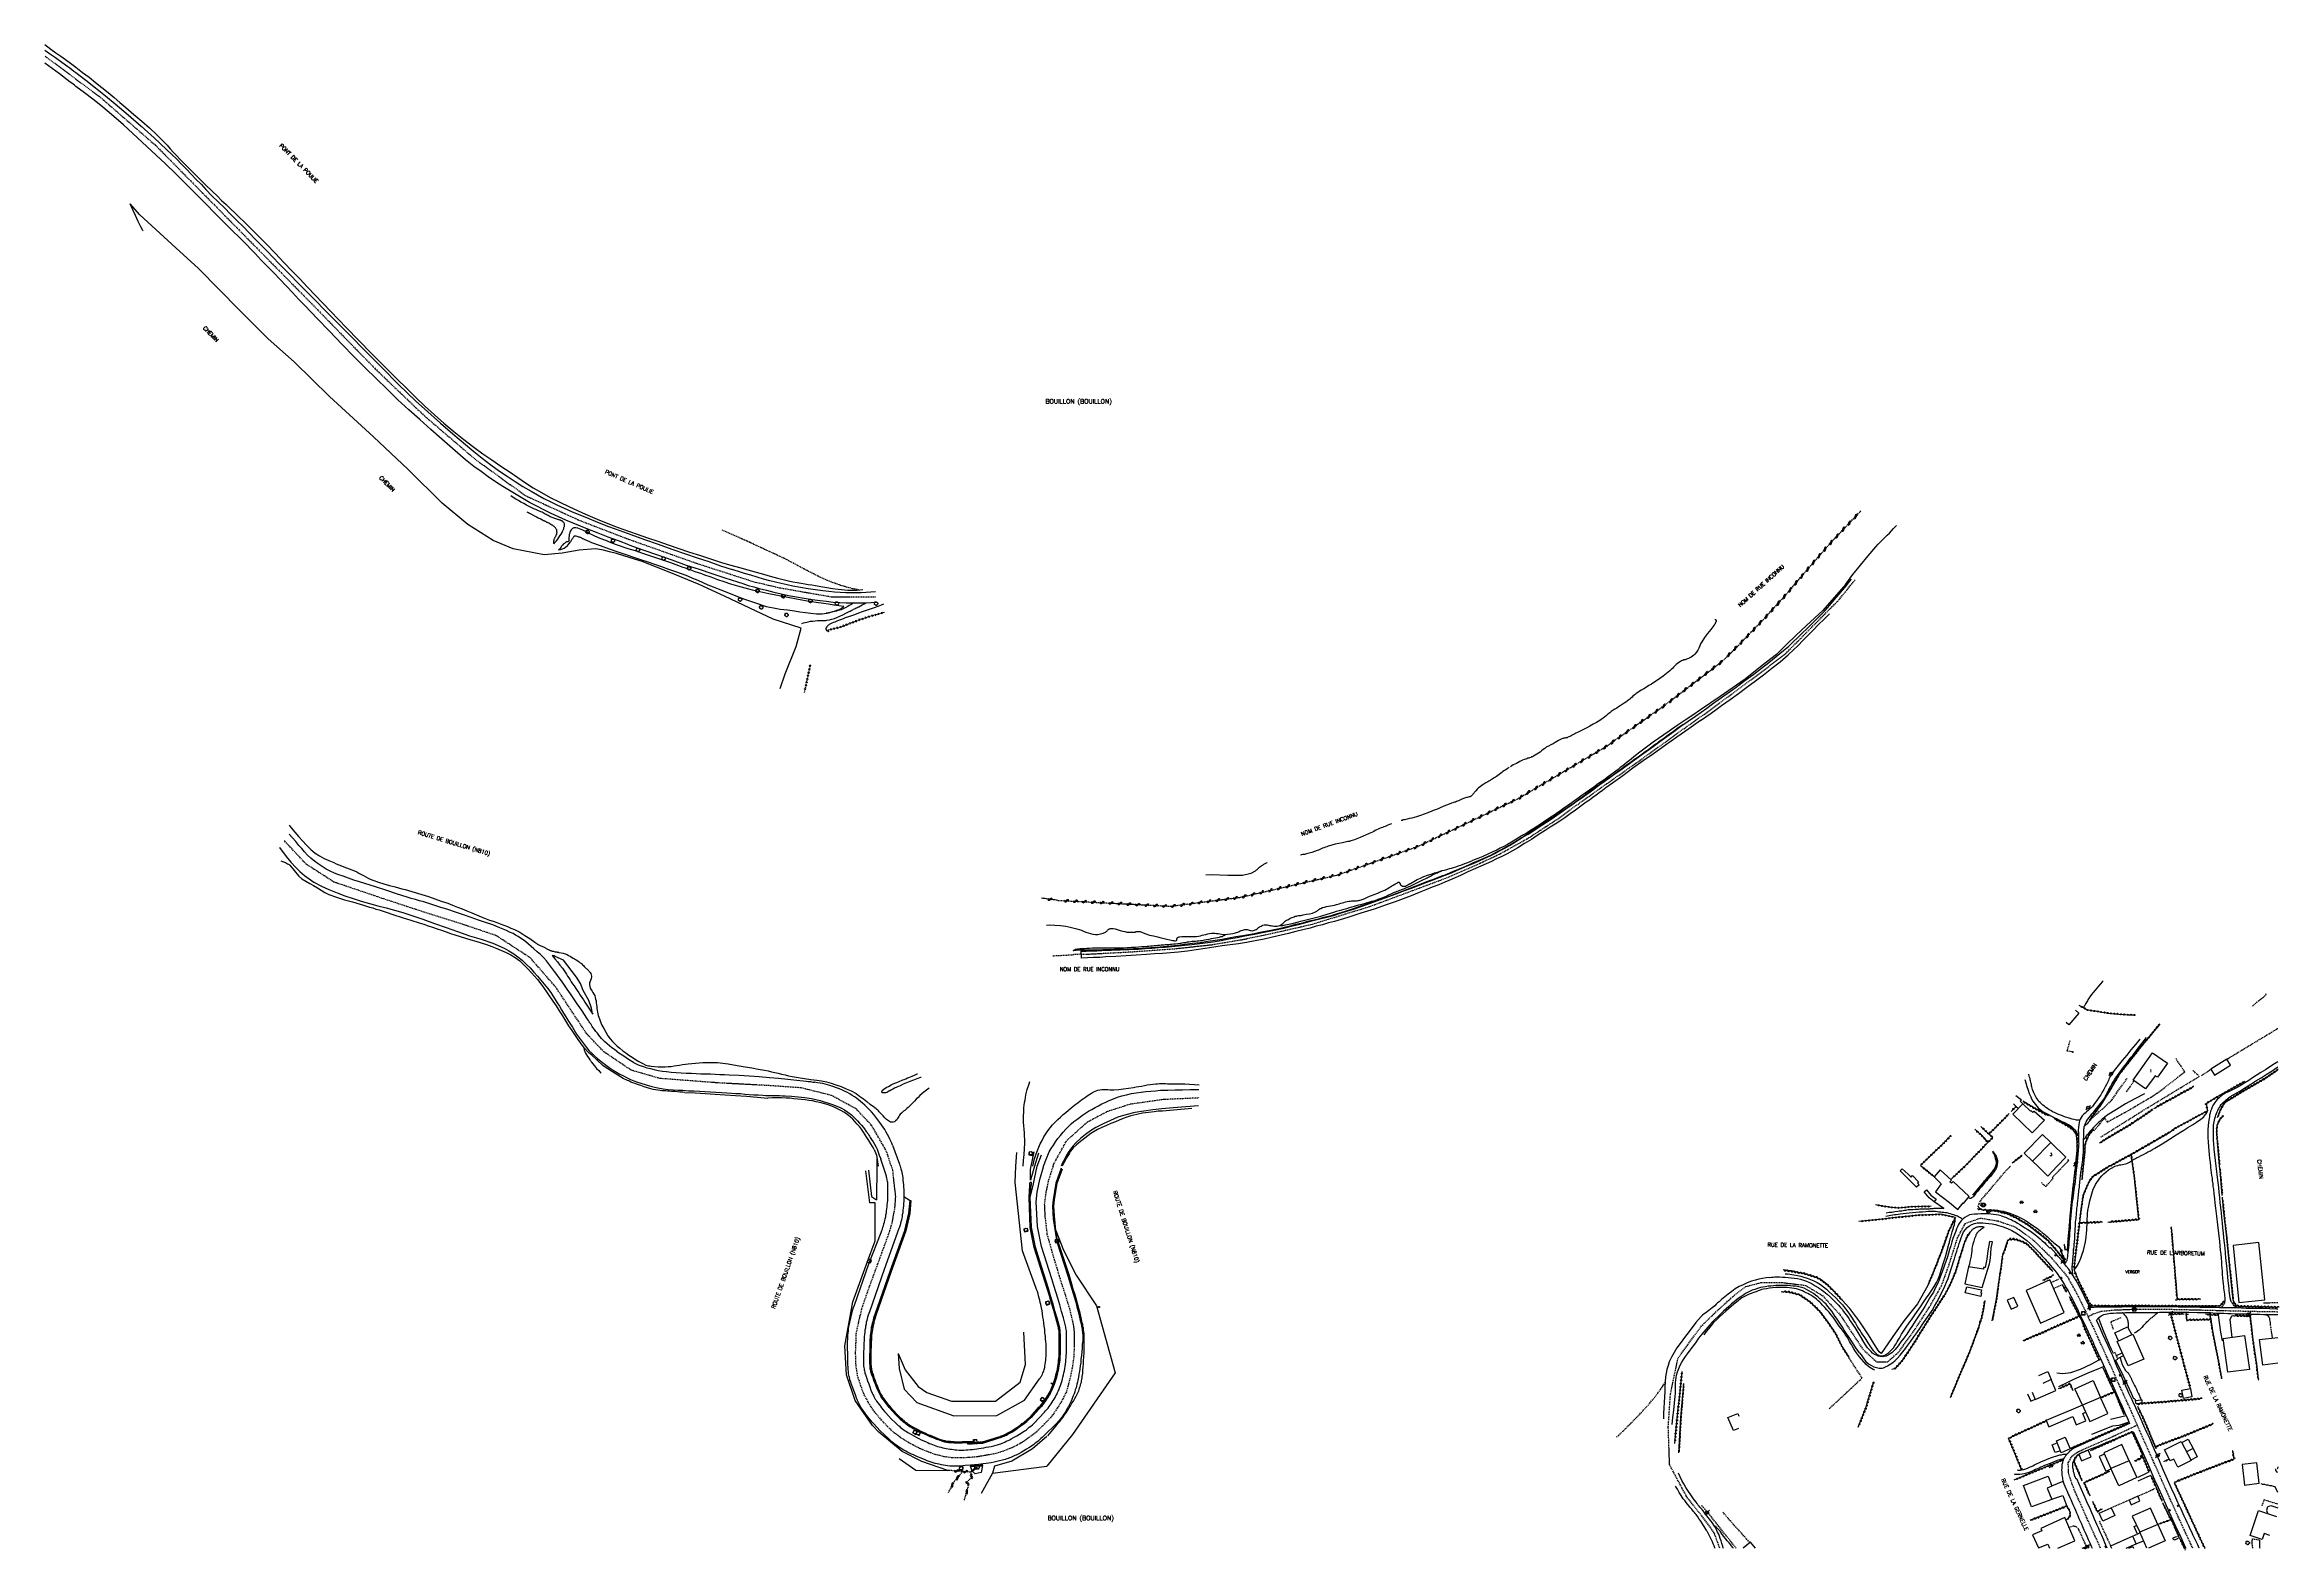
# Model space of a CAD drawing. Header units: millimetres. Extents: x 199000 to 200001, y 52999 to 53673.
import ezdxf
from ezdxf.enums import TextEntityAlignment as Align

# ---------------------------------------------------------------- set-up
doc = ezdxf.new("R2010")
doc.units = ezdxf.units.MM
doc.linetypes.add('DASHED', pattern=[0.75, 0.5, -0.25])
doc.layers.get('0').update_dxf_attribs({"linetype": 'CONTINUOUS'})
for name, color, linetype in [('W0001', 6, 'DASHED'), ('W0004', 5, 'CONTINUOUS'), ('W0008', 7, 'CONTINUOUS'), ('W0014', 7, 'CONTINUOUS'), ('W0017', 7, 'CONTINUOUS'), ('W0070', 7, 'DASHED'), ('W0071', 7, 'CONTINUOUS'), ('W0101', 7, 'CONTINUOUS'), ('W0104', 1, 'CONTINUOUS'), ('W0105', 7, 'CONTINUOUS'), ('W0112', 1, 'DASHED'), ('W0211', 2, 'CONTINUOUS'), ('W0214', 2, 'CONTINUOUS'), ('W0220', 5, 'DASHED'), ('W0300', 7, 'CONTINUOUS'), ('W0303', 7, 'CONTINUOUS'), ('W0310', 3, 'CONTINUOUS'), ('W0322', 7, 'CONTINUOUS'), ('W0323', 7, 'CONTINUOUS'), ('W0330', 7, 'CONTINUOUS'), ('W0333', 7, 'CONTINUOUS'), ('W0401', 7, 'CONTINUOUS'), ('W0420', 7, 'CONTINUOUS'), ('W0473', 7, 'CONTINUOUS'), ('W0501', 5, 'DASHED'), ('W0510', 5, 'CONTINUOUS'), ('W0511', 5, 'CONTINUOUS'), ('W0850', 7, 'CONTINUOUS'), ('W0856', 7, 'CONTINUOUS'), ('W0980', 7, 'CONTINUOUS'), ('W0984', 7, 'CONTINUOUS'), ('W0989', 7, 'CONTINUOUS'), ('W0991', 7, 'CONTINUOUS'), ('W1102', 7, 'CONTINUOUS')]:
    doc.layers.add(name, color=color, linetype=linetype)
doc.styles.get("Standard").update_dxf_attribs({"font": 'romans.shx', "width": 0.85})

# ---------------------------------------------------------------- blocks, each defined once
blk = doc.blocks.new('T300')
for p, q in [((-0.8, 0.5), (-0.9, 0.3)), ((-0.9, 0.3), (-0.9, 0.2)), ((-0.9, 0.2), (-0.7, 0.1)), ((-0.7, 0.6), (-0.8, 0.5)), ((-0.8, -0.1), (-0.7, 0.1)), ((-0.6, 0.7), (-0.7, 0.6)), ((-0.7, 0.1), (-0.7, 0.1)), ((-0.5, 0.7), (-0.6, 0.7)), ((-0.3, 0.6), (-0.5, 0.7)), ((-0.3, 0.6), (-0.2, 0.7)), ((-0.2, 0.6), (-0.3, 0.6)), ((-0.2, 0.7), (-0.1, 0.8)), ((-0.1, 0.8), (0.1, 0.8)), ((0.1, 0.8), (0.2, 0.7)), ((0.2, 0.7), (0.3, 0.6)), ((0.3, 0.6), (0.4, 0.5)), ((0.5, 0.5), (0.3, 0.5)), ((0.4, 0.5), (0.4, 0.5)), ((0.6, 0.4), (0.5, 0.5)), ((0.6, 0.4), (0.7, 0.3)), ((0.7, 0.3), (0.7, 0.2)), ((0.7, 0.2), (0.7, 0.1)), ((0.7, 0.1), (0.7, -0.2)), ((-0.8, -0.2), (-0.8, -0.1)), ((-0.7, -0.3), (-0.8, -0.2)), ((-0.8, -0.2), (-0.8, -0.2)), ((-0.7, -0.4), (-0.7, -0.3)), ((-0.5, -0.5), (-0.7, -0.4)), ((-0.4, -0.5), (-0.5, -0.5)), ((-0.4, -0.5), (-0.3, -0.5)), ((-0.3, -0.5), (-0.3, -0.4)), ((-0.3, -0.6), (-0.3, -0.5)), ((-0.3, -0.5), (-0.3, -0.5)), ((-0.2, -0.7), (-0.3, -0.6)), ((-0.1, -0.8), (-0.2, -0.7)), ((0.1, -0.8), (-0.1, -0.8)), ((0.2, -0.7), (0.1, -0.8)), ((0.3, -0.5), (0.2, -0.5)), ((0.3, -0.6), (0.2, -0.7)), ((0.2, -0.7), (0.2, -0.7)), ((0.5, -0.4), (0.3, -0.5)), ((0.3, -0.5), (0.3, -0.6)), ((0.3, -0.5), (0.3, -0.5)), ((0.6, -0.3), (0.5, -0.4)), ((0.7, -0.2), (0.6, -0.3)), ((0.6, -0.3), (0.6, -0.3))]:
    blk.add_line(p, q)
blk = doc.blocks.new('T420')
for p, q in [((0.7, 0.7), (-0.8, 0.7)), ((-0.8, 0.7), (-0.8, -0.8)), ((0.7, 0.7), (0.7, -0.8)), ((0.7, -0.8), (-0.8, -0.8))]:
    blk.add_line(p, q)
blk.add_ellipse((0, 0), major_axis=(-0.53, 0.53), ratio=1, start_param=3.926991, end_param=10.210176)
blk = doc.blocks.new('T473')
for p, q in [((-0.166667, 0.166667), (0.166667, -0.166667)), ((-0.166667, -0.166667), (0.166667, 0.166667)), ((0.500001, 0.500001), (1.000002, 1.000002)), ((-1.000002, -1.000002), (-0.500001, -0.500001))]:
    blk.add_line(p, q)
blk.add_ellipse((0, 0), major_axis=(0.471405, 0.471405), ratio=1, start_param=5.4977871438, end_param=11.780972451)
blk = doc.blocks.new('T401')
for p, q in [((-0.3, 0.3), (0, 0.3)), ((-0.3, -0.25), (-0.3, 0.3)), ((-0.3, 0.15), (0, 0.15)), ((-0.3, 0), (0, 0)), ((0, 0.3), (0, -0.25)), ((-0.3, -0.15), (0, -0.15)), ((-0.3, -0.25), (-0.3, -0.3)), ((-0.3, -0.3), (0, -0.3)), ((0, -0.3), (0, -0.25))]:
    blk.add_line(p, q)
blk = doc.blocks.new('T303')
for p, q in [((-0.8, 0), (-0.3, 0.2)), ((-0.3, -0.2), (-0.8, 0)), ((-0.3, 0.2), (0, 0.8)), ((0, 0.8), (0.3, 0.2)), ((0.3, 0.2), (0.8, 0)), ((0.8, 0), (0.3, -0.2)), ((-0.5, -0.6), (-0.3, -0.2)), ((0, -0.3), (-0.5, -0.6)), ((0.6, -0.6), (0, -0.3)), ((0.3, -0.2), (0.6, -0.6))]:
    blk.add_line(p, q)
blk = doc.blocks.new('T856')
for p, q in [((-0.125, 0), (0.125, 0)), ((0, 0.125), (0, -0.125))]:
    blk.add_line(p, q)
blk.add_ellipse((0, 0), major_axis=(-0.177, 0.177), ratio=1, start_param=3.92699082, end_param=10.21017612)
blk = doc.blocks.new('T850')
for p, q in [((-0.2, -0.1), (0, 0.3)), ((0, 0.3), (0.2, -0.1)), ((-0.2, -0.1), (0.2, -0.1))]:
    blk.add_line(p, q)
for major_axis in [(-0.106, 0.106), (-0.0354, 0.0354), (-0.0236, 0.0236)]:
    blk.add_ellipse((0, 0), major_axis=major_axis, ratio=1, start_param=3.926991, end_param=10.210176)
blk = doc.blocks.new('t323o')
at = {"color": 0, "linetype": 'Continuous'}
for radius in [0.25, 0.15]:
    blk.add_circle((0, 0), radius, dxfattribs=at)
blk = doc.blocks.new('t310o')
at = {"color": 0, "linetype": 'Continuous'}
for centre, start, end in [((-0.5, 0.4), 216.8699, 323.1304), ((0.5, -0.4), 36.8699, 143.1303)]:
    blk.add_arc(centre, 0.625, start, end, dxfattribs=at)
blk = doc.blocks.new('t322o')
at = {"color": 0, "linetype": 'Continuous'}
for radius in [0.25, 0.15]:
    blk.add_circle((0, 0), radius, dxfattribs=at)
blk = doc.blocks.new('t220o')
at = {"color": 0, "linetype": 'Continuous'}
for p, q in [((-0.25, 0.25), (0.25, 0.25)), ((-0.25, -0.25), (0.25, -0.25))]:
    blk.add_line(p, q, dxfattribs=at)
blk = doc.blocks.new('t500o')
at = {"color": 0, "linetype": 'Continuous'}
for centre, start, end in [((-0.5, 0.625), 216.869898, 323.130102), ((0.5, -0.125), 36.869898, 143.130102), ((0.5, -0.625), 36.869898, 143.130102), ((-0.5, 0.125), 216.869898, 323.130102)]:
    blk.add_arc(centre, 0.625, start, end, dxfattribs=at)

msp = doc.modelspace()

# ---------------------------------------------------------------- linework, layer by layer
at = {"layer": 'W0001'}
for points in [[(199014, 53657.6), (199000.6, 53667.4), (199000, 53667.8)], [(199014, 53657.6), (199024.4, 53649.9), (199049.8, 53627.8), (199070.4, 53606.9), (199118.8, 53557.8), (199148, 53527.9), (199170, 53506.9), (199192.7, 53487.5), (199215.2, 53471.2), (199239.7, 53460), (199260.5, 53452), (199291.8, 53440.9), (199317.6, 53432.6), (199329.2, 53429.9), (199352.8, 53425.8), (199372.1, 53425.8), (199372.1, 53425.8)], [(199464.1, 53265.9), (199466.4, 53265.9), (199486.9, 53267), (199506.4, 53268.4), (199522.8, 53270.2), (199537, 53272.6), (199551.1, 53275.6), (199567, 53279.2), (199579.8, 53283.1), (199593.7, 53287.4), (199627, 53299.8), (199639.4, 53305.1), (199651.4, 53310.7), (199664.2, 53317.8), (199678, 53326.8), (199687.2, 53333.5), (199696.4, 53340.1), (199709.6, 53349.3), (199722.4, 53358.5), (199735.4, 53367.9), (199743.2, 53373.4), (199755.4, 53382.3), (199779.4, 53400.3), (199791.6, 53412.6), (199803.3, 53424.4), (199810.7, 53433.5)], [(199379.2, 53171), (199378.8, 53172), (199377.5, 53176.1), (199376.5, 53178.5), (199370.3, 53189.3), (199363.3, 53196.7), (199352.3, 53202.7), (199338.6, 53206.1), (199324.1, 53207.1), (199301.5, 53208.3), (199275.4, 53210.3), (199262.6, 53214), (199250.4, 53222.2), (199242.7, 53230.3), (199228.9, 53251.1), (199217.5, 53264.2), (199202.2, 53274.2), (199188.3, 53278.9), (199165.9, 53286), (199151.1, 53290.9), (199129.5, 53298.2), (199117.1, 53306.2), (199107.3, 53316.7)], [(199451.5, 53171), (199451.9, 53172.1), (199457.7, 53182.6), (199467, 53190.9), (199476.1, 53195.7), (199486.2, 53198.9), (199500.9, 53201), (199516.8, 53201.7)], [(199451.5, 53171), (199449.4, 53164.5), (199448.3, 53159.3), (199447.6, 53154), (199447.9, 53148.5), (199448.8, 53140.6), (199452.1, 53128.9), (199456, 53116.4), (199458.9, 53107.3), (199460.7, 53099.4), (199461, 53096.1), (199461, 53090.7), (199460.8, 53085.7), (199460.1, 53080.6), (199458.9, 53075.3), (199457.5, 53070.1), (199455.3, 53065.7), (199451.5, 53059.8), (199447.8, 53055.7), (199444.2, 53052.2), (199441, 53049.8), (199437.9, 53047.5), (199433.6, 53045.2), (199429.4, 53043.5), (199425.8, 53042.4), (199420.9, 53041.5), (199417.3, 53040.9), (199413.8, 53040.6), (199410.4, 53040.5), (199406.4, 53040.5), (199402.8, 53041), (199398.7, 53042), (199395.8, 53043.1), (199392.2, 53044.5), (199387.4, 53047), (199383, 53049.7), (199380.5, 53051.6), (199377.5, 53054.4), (199374.7, 53057.4), (199371.7, 53060.9), (199369.4, 53064.3), (199366.9, 53068.8), (199365.5, 53072.6), (199364, 53077.2), (199363.3, 53081.8), (199363.1, 53087.5), (199363.3, 53092.1), (199363.4, 53096), (199364.6, 53101.6), (199365.9, 53107.3), (199369.2, 53116.8), (199375.2, 53133.1), (199378.5, 53142.2), (199379.6, 53146.2), (199380.7, 53152.3), (199381.1, 53157.5), (199380.1, 53165.9), (199379.8, 53169.3), (199379.2, 53171)], [(199750.1, 53000), (199747.6, 53006.9), (199743.7, 53012.3), (199735.3, 53023), (199727.6, 53037.4), (199727, 53054.5), (199728, 53069.1), (199731.4, 53085.2), (199742.2, 53099.9), (199749.3, 53106.7), (199756.6, 53113.3), (199761.8, 53117.2), (199768.4, 53118.9), (199777.6, 53119), (199788.4, 53117.7), (199796.1, 53113.1), (199804, 53104.4), (199814.1, 53089.1), (199820.3, 53083.4), (199825.2, 53083.4), (199830.2, 53087.9), (199836.4, 53096.4), (199843.9, 53107.8), (199849.4, 53117.6), (199853, 53127.6), (199856.5, 53138.9), (199860, 53145.4), (199866.8, 53147.8), (199874.7, 53146.5), (199882.5, 53143.8), (199890.3, 53138.1), (199898.6, 53130), (199905.7, 53121.6), (199910.6, 53112.7), (199915, 53103.7)], [(199915, 53103.7), (199917.3, 53104.9), (199920.7, 53106.1), (199927, 53106.7), (199938.1, 53107.1), (199946, 53107.1), (199960.6, 53106.8), (199972.4, 53106.5), (199988.4, 53106.1), (200000, 53105.9)], [(199937, 53055.2), (199934, 53062.1), (199928.8, 53073.4), (199923, 53086.5), (199917.1, 53099.5), (199915, 53103.7)], [(199920.6, 53000), (199920, 53001.4), (199914, 53014.5), (199908.4, 53027.2), (199906.3, 53033.4), (199906.1, 53038.2), (199907.7, 53041.2), (199910.2, 53043.1), (199924.4, 53049.3), (199932.6, 53053.1), (199937, 53055.2)], [(199961.9, 53000), (199957.6, 53009.2), (199952, 53021.5), (199946.7, 53033.5), (199940.6, 53047), (199937, 53055.2)]]:
    msp.add_lwpolyline(points, dxfattribs=at)
at = {"layer": 'W0004'}
msp.add_lwpolyline([(199416, 53047.9), (199416, 53047.4), (199410.8, 53047.2), (199409.9, 53047.2), (199409, 53047.2), (199408.2, 53047.2), (199407.3, 53047.2), (199406.4, 53047.3), (199405.5, 53047.3), (199404.7, 53047.4), (199404.2, 53047.5), (199403.8, 53047.5), (199403.3, 53047.6), (199402.9, 53047.7), (199402.4, 53047.8), (199402, 53047.9), (199401.6, 53048.1), (199400.5, 53048.5), (199399.4, 53048.9), (199398.4, 53049.3), (199397.3, 53049.7), (199396.3, 53050.1), (199395.2, 53050.6), (199394.2, 53051.1), (199393.1, 53051.5), (199392, 53052), (199391, 53052.6), (199390, 53053.1), (199388.9, 53053.6), (199388.3, 53054), (199387.6, 53054.4), (199387, 53054.8), (199386.3, 53055.2), (199385.7, 53055.6), (199385.1, 53056.1), (199384.6, 53056.5), (199384.1, 53056.9), (199383.7, 53057.3), (199383.2, 53057.7), (199382.8, 53058.1), (199382.3, 53058.6), (199381.1, 53059.8), (199378.2, 53063), (199377.7, 53063.6), (199377.2, 53064.2), (199376.7, 53064.8), (199376.3, 53065.4), (199375.8, 53066), (199375.4, 53066.6), (199374.9, 53067.3), (199374.6, 53067.8), (199374.2, 53068.4), (199373.9, 53069), (199373.6, 53069.6), (199373.3, 53070.2), (199373, 53070.8), (199372.8, 53071.4), (199372.3, 53072.6), (199371.8, 53073.8), (199371.3, 53075.1), (199370.9, 53076.3), (199370.4, 53077.6), (199370.3, 53078.1), (199370.1, 53078.5), (199370, 53079), (199369.9, 53079.4), (199369.8, 53079.9), (199369.7, 53080.4), (199369.6, 53081), (199369.6, 53081.5), (199369.6, 53082.1), (199369.5, 53082.6), (199369.5, 53084.5), (199369.5, 53086.5), (199369.6, 53088.5), (199369.6, 53090.4), (199369.7, 53092.4), (199369.7, 53093.3), (199369.8, 53094.3), (199369.8, 53095.2), (199369.9, 53096.2), (199370.1, 53097.1), (199370.2, 53098.1), (199370.3, 53099), (199370.5, 53099.8), (199370.7, 53100.7), (199370.9, 53101.5), (199371.1, 53102.3), (199371.3, 53103.2), (199371.6, 53104), (199371.9, 53104.8), (199378.6, 53124.1), (199385.2, 53142.2), (199386.9, 53150), (199387.5, 53155.7), (199387.9, 53155.6), (199387.4, 53149.9), (199385.6, 53142.1), (199379.1, 53123.9), (199372.3, 53104.6), (199372, 53103.8), (199371.8, 53103), (199371.6, 53102.2), (199371.3, 53101.4), (199371.2, 53100.6), (199371, 53099.8), (199370.8, 53098.9), (199370.7, 53098), (199370.5, 53097.1), (199370.4, 53096.1), (199370.3, 53095.2), (199370.2, 53094.2), (199370.2, 53093.3), (199370.1, 53092.4), (199370.1, 53090.4), (199370, 53088.5), (199370, 53086.5), (199370, 53084.5), (199370, 53082.6), (199370, 53082.1), (199370.1, 53081.6), (199370.1, 53081), (199370.2, 53080.5), (199370.3, 53080), (199370.4, 53079.5), (199370.5, 53079.1), (199370.6, 53078.7), (199370.7, 53078.2), (199370.9, 53077.8), (199371.3, 53076.5), (199371.8, 53075.3), (199372.2, 53074), (199372.7, 53072.8), (199373.2, 53071.5), (199373.5, 53070.9), (199373.8, 53070.4), (199374, 53069.8), (199374.3, 53069.2), (199374.7, 53068.6), (199375, 53068.1), (199375.3, 53067.5), (199375.8, 53066.9), (199376.2, 53066.3), (199376.6, 53065.7), (199377.1, 53065.1), (199377.6, 53064.5), (199378.1, 53063.9), (199378.6, 53063.3), (199381.5, 53060.1), (199382.7, 53058.9), (199383.1, 53058.5), (199383.6, 53058.1), (199384, 53057.6), (199384.5, 53057.3), (199384.9, 53056.9), (199385.4, 53056.5), (199386, 53056.1), (199386.6, 53055.6), (199387.3, 53055.2), (199387.9, 53054.8), (199388.5, 53054.5), (199389.2, 53054.1), (199390.2, 53053.6), (199391.2, 53053), (199392.3, 53052.5), (199393.3, 53052), (199394.4, 53051.5), (199395.4, 53051), (199396.5, 53050.6), (199397.5, 53050.2), (199398.6, 53049.7), (199399.6, 53049.3), (199400.7, 53048.9), (199401.7, 53048.6), (199402.1, 53048.4), (199402.6, 53048.3), (199403, 53048.2), (199403.4, 53048.1), (199403.8, 53048), (199404.3, 53048), (199404.7, 53047.9), (199405.6, 53047.9), (199406.4, 53047.8), (199407.3, 53047.8), (199408.2, 53047.7), (199409, 53047.7), (199409.9, 53047.7), (199410.8, 53047.8)], close=True, dxfattribs=at)
for points in [[(199420, 53047.6), (199427.3, 53049.9), (199427.8, 53050.1), (199428.3, 53050.3), (199428.9, 53050.5), (199429.4, 53050.7), (199429.9, 53050.9), (199430.5, 53051.2), (199431, 53051.5), (199431.9, 53052), (199432.7, 53052.5), (199433.6, 53053), (199434.5, 53053.6), (199435.3, 53054.1), (199436.2, 53054.7), (199437, 53055.3), (199437.6, 53055.8), (199438.3, 53056.2), (199438.9, 53056.7), (199439.5, 53057.2), (199440.1, 53057.8), (199441.4, 53058.9), (199445.2, 53063.1), (199445.7, 53063.6), (199446.3, 53064.3), (199446.8, 53064.9), (199447.2, 53065.5), (199447.7, 53066.2), (199448.2, 53066.8), (199448.6, 53067.5), (199449, 53068.2), (199449.4, 53068.8), (199449.8, 53069.5), (199450.2, 53070.2), (199450.5, 53071), (199450.8, 53071.7), (199451.1, 53072.4), (199451.4, 53073.2), (199451.7, 53073.9), (199452, 53074.8), (199452.3, 53075.7), (199452.6, 53076.6), (199452.8, 53077.6), (199453.1, 53078.5), (199453.3, 53079.4), (199453.5, 53080.3), (199453.6, 53081.3), (199453.8, 53082.2), (199453.9, 53083.2), (199454, 53084.1), (199454.1, 53085.1), (199454.2, 53086), (199454.3, 53087), (199454.3, 53087.9), (199454.3, 53088.9), (199454.3, 53090.3), (199454.3, 53091.6), (199454.3, 53093), (199454.3, 53094.3), (199454.2, 53095.5), (199454.2, 53096.7), (199454.2, 53097.2), (199454.1, 53097.8), (199454, 53098.3), (199453.9, 53098.8), (199453.8, 53099.3), (199453.7, 53099.8), (199452.8, 53103.1), (199451.8, 53106.4), (199450.9, 53109.7), (199449.9, 53113), (199448.9, 53116.3), (199447.9, 53119.5), (199443.1, 53134.7), (199441.3, 53143.6), (199440.8, 53157.2), (199441.2, 53162.6)], [(199441.6, 53162.6), (199441.2, 53157.2), (199441.7, 53143.6), (199443.5, 53134.8), (199448.3, 53119.7), (199449.3, 53116.4), (199450.3, 53113.1), (199451.3, 53109.8), (199452.2, 53106.5), (199453.2, 53103.2), (199454.1, 53099.9), (199454.2, 53099.4), (199454.4, 53098.8), (199454.4, 53098.3), (199454.5, 53097.8), (199454.6, 53097.3), (199454.6, 53096.7), (199454.7, 53095.5), (199454.7, 53094.3), (199454.7, 53093), (199454.7, 53091.6), (199454.7, 53090.3), (199454.7, 53088.9), (199454.7, 53087.9), (199454.7, 53087), (199454.6, 53086), (199454.6, 53085), (199454.5, 53084.1), (199454.3, 53083.1), (199454.2, 53082.2), (199454, 53081.2), (199453.9, 53080.3), (199453.7, 53079.3), (199453.5, 53078.4), (199453.2, 53077.5), (199453, 53076.5), (199452.7, 53075.6), (199452.4, 53074.7), (199452.1, 53073.8), (199451.8, 53073), (199451.5, 53072.3), (199451.2, 53071.5), (199450.9, 53070.8), (199450.5, 53070.1), (199450.2, 53069.3), (199449.8, 53068.6), (199449.4, 53067.9), (199448.9, 53067.3), (199448.5, 53066.6), (199448, 53065.9), (199447.6, 53065.3), (199447.1, 53064.6), (199446.6, 53064), (199446.1, 53063.4), (199445.5, 53062.8), (199441.7, 53058.6), (199440.4, 53057.4), (199439.8, 53056.8), (199439.2, 53056.3), (199438.6, 53055.8), (199437.9, 53055.3), (199437.3, 53054.9), (199436.5, 53054.3), (199435.6, 53053.7), (199434.7, 53053.1), (199433.9, 53052.6), (199433, 53052), (199432.1, 53051.5), (199431.2, 53051), (199430.7, 53050.7), (199430.2, 53050.5), (199429.6, 53050.2), (199429.1, 53050), (199428.5, 53049.8), (199428, 53049.6), (199427.4, 53049.4), (199420.1, 53047.1)]]:
    msp.add_lwpolyline(points, dxfattribs=at)
at = {"layer": 'W0008'}
for points in [[(199000, 53670.5), (199002.1, 53669.1), (199004.9, 53667.2), (199007.7, 53665.2), (199010.4, 53663.2), (199011.3, 53662.6), (199012.2, 53661.9), (199013.1, 53661.2), (199014, 53660.6)], [(199014, 53654.3), (199013.4, 53654.8), (199012.7, 53655.3), (199012.1, 53655.7), (199011.4, 53656.2), (199006.6, 53659.9), (199001.7, 53663.5), (199000, 53664.7)], [(199014, 53660.6), (199018.4, 53657.1), (199022.8, 53653.7), (199027.2, 53650.1), (199031.5, 53646.5), (199037.4, 53641.6), (199043.2, 53636.5), (199049, 53631.3), (199054.6, 53626.1), (199056.9, 53623.9), (199059.1, 53621.7), (199061.3, 53619.5), (199063.5, 53617.2), (199065.6, 53615), (199067.8, 53612.7), (199070, 53610.5), (199072.2, 53608.2), (199074.9, 53605.4), (199077.7, 53602.7), (199080.5, 53599.9), (199083.2, 53597.1), (199086, 53594.3), (199088.8, 53591.6), (199091.5, 53588.8), (199094.3, 53586), (199097, 53583.3), (199099.6, 53580.5), (199102.3, 53577.8), (199104.9, 53575), (199107.6, 53572.3), (199110.3, 53569.6), (199112.9, 53566.8), (199115.6, 53564.1), (199120.8, 53558.9), (199125.9, 53553.7), (199131.1, 53548.5), (199136.3, 53543.3), (199143.7, 53535.8), (199151.1, 53528.3), (199158.5, 53520.9), (199166.1, 53513.6), (199171.6, 53508.6), (199177.2, 53503.6), (199182.8, 53498.8), (199188.5, 53494), (199192.2, 53490.9), (199195.9, 53487.9), (199199.7, 53485), (199203.6, 53482.1), (199207.1, 53479.8), (199210.6, 53477.5), (199214.1, 53475.2), (199217.8, 53473.1), (199220.6, 53471.5), (199223.5, 53469.9), (199226.4, 53468.5), (199229.3, 53467), (199232.6, 53465.5), (199235.9, 53464.1), (199239.2, 53462.7), (199242.6, 53461.3), (199247.5, 53459.3), (199252.5, 53457.4), (199257.5, 53455.5), (199262.5, 53453.7)], [(199261.5, 53449.2), (199256.9, 53450.9), (199252.3, 53452.6), (199247.8, 53454.4), (199243.2, 53456.2), (199239.9, 53457.5), (199236.6, 53458.8), (199233.3, 53460.2), (199230, 53461.7), (199226.8, 53463.2), (199223.5, 53464.8), (199220.3, 53466.4), (199217.1, 53468.1), (199214.1, 53469.9), (199211.1, 53471.6), (199208.1, 53473.4), (199205.1, 53475.3), (199201.8, 53477.4), (199198.6, 53479.6), (199195.4, 53481.9), (199192.2, 53484.2), (199188.5, 53487.1), (199185, 53490.2), (199181.4, 53493.3), (199177.9, 53496.4), (199172.9, 53500.7), (199168, 53505.2), (199163.1, 53509.6), (199158.2, 53514.1), (199153.3, 53518.8), (199148.4, 53523.6), (199143.5, 53528.4), (199138.6, 53533.3), (199133, 53539), (199127.5, 53544.7), (199122, 53550.5), (199116.5, 53556.2), (199113.7, 53559.1), (199110.9, 53562), (199108.2, 53565), (199105.4, 53567.9), (199102.6, 53570.8), (199099.8, 53573.7), (199097, 53576.6), (199094.2, 53579.5), (199088.5, 53585.3), (199082.8, 53591), (199077.1, 53596.7), (199071.4, 53602.5), (199067.1, 53606.8), (199062.8, 53611.1), (199058.5, 53615.4), (199054.1, 53619.6), (199047.9, 53625.5), (199041.6, 53631.3), (199035.3, 53637.1), (199028.8, 53642.7), (199025.2, 53645.7), (199021.5, 53648.6), (199017.8, 53651.4), (199014, 53654.3)], [(199262.5, 53453.7), (199268.6, 53451.5), (199274.7, 53449.4), (199280.8, 53447.2), (199287, 53445.1), (199292.2, 53443.3), (199297.4, 53441.6), (199302.6, 53439.8), (199307.8, 53438.1)], [(199261.5, 53449.2), (199267.9, 53446.9), (199274.4, 53444.6), (199280.8, 53442.4), (199287.3, 53440.1), (199293, 53438.2), (199298.7, 53436.3), (199304.5, 53434.4), (199310.2, 53432.5)], [(199372, 53428.1), (199372, 53428.1), (199372, 53428.1), (199367.9, 53427.8), (199365.6, 53427.7), (199363.3, 53427.7), (199361.1, 53427.7), (199358.8, 53427.7), (199356.2, 53427.8), (199353.7, 53428), (199351.1, 53428.3), (199348.5, 53428.6), (199345.1, 53429), (199341.8, 53429.5), (199338.4, 53430.1), (199335, 53430.7), (199332.4, 53431.2), (199329.8, 53431.8), (199327.3, 53432.4), (199324.7, 53433), (199321.8, 53433.8), (199319, 53434.6), (199316.2, 53435.5), (199313.4, 53436.3), (199312, 53436.8), (199310.6, 53437.2), (199309.2, 53437.6), (199307.8, 53438.1)], [(199739.2, 53372.4), (199741.7, 53374.3), (199744.3, 53376.1), (199746.8, 53377.9), (199749.4, 53379.8), (199753.4, 53382.6), (199757.4, 53385.5), (199761.3, 53388.4), (199765.3, 53391.3), (199768.7, 53393.9), (199772, 53396.4), (199775.3, 53399.1), (199778.6, 53401.8), (199780.8, 53403.7), (199782.9, 53405.7), (199785, 53407.7), (199787.1, 53409.7), (199789.1, 53411.6), (199791.1, 53413.6), (199793.1, 53415.5), (199795, 53417.5), (199797.2, 53419.8), (199799.3, 53422.2), (199801.4, 53424.7), (199803.5, 53427.1), (199804.9, 53428.7), (199806.3, 53430.4), (199807.6, 53432), (199809, 53433.7)], [(199310.2, 53432.5), (199312.6, 53431.8), (199315, 53431), (199317.5, 53430.3), (199319.9, 53429.6), (199323.2, 53428.8), (199326.5, 53428), (199329.8, 53427.2), (199333.1, 53426.5), (199336.6, 53425.9), (199340.1, 53425.3), (199343.7, 53424.7), (199347.2, 53424.2), (199350.1, 53423.9), (199353, 53423.5), (199356, 53423.3), (199358.9, 53423.1), (199361.9, 53423.1), (199364.9, 53423.1), (199367.9, 53423.2), (199372.3, 53423.5), (199372.3, 53423.5), (199372.3, 53423.5)], [(199741.4, 53370.5), (199743.8, 53372.2), (199746.2, 53373.8), (199748.5, 53375.5), (199750.9, 53377.2), (199754.7, 53379.9), (199758.4, 53382.6), (199762.2, 53385.4), (199766, 53388.2), (199769.7, 53391), (199773.4, 53393.9), (199777.1, 53396.8), (199780.7, 53399.9), (199782.9, 53402), (199785.1, 53404.1), (199787.3, 53406.3), (199789.5, 53408.5), (199791.9, 53410.9), (199794.3, 53413.4), (199796.8, 53415.8), (199799.2, 53418.3)], [(199464, 53267.3), (199466.4, 53267.3), (199468.7, 53267.4), (199471.1, 53267.4), (199473.4, 53267.5), (199477.5, 53267.7), (199481.6, 53267.8), (199485.6, 53268), (199489.7, 53268.2), (199492.7, 53268.4), (199495.7, 53268.6), (199498.8, 53268.9), (199501.8, 53269.1), (199504.7, 53269.4), (199507.7, 53269.7), (199510.6, 53270), (199513.6, 53270.3), (199516, 53270.6), (199518.4, 53270.9), (199520.8, 53271.2), (199523.2, 53271.5), (199526.8, 53272.1), (199530.3, 53272.8), (199533.9, 53273.4), (199537.4, 53274.1), (199541.8, 53274.9), (199546.1, 53275.8), (199550.5, 53276.7), (199554.8, 53277.6), (199558.1, 53278.4), (199561.4, 53279.2), (199564.7, 53280.1), (199568, 53281), (199571, 53281.7), (199574.1, 53282.5), (199577.1, 53283.3), (199580.1, 53284.2), (199583.1, 53285.2), (199586.1, 53286.1), (199589.1, 53287.1), (199592.1, 53288.2), (199595.3, 53289.3), (199598.6, 53290.5), (199601.9, 53291.7), (199605.1, 53292.9), (199608.6, 53294.2), (199612, 53295.5), (199615.5, 53296.8), (199618.9, 53298.1), (199621.7, 53299.2), (199624.4, 53300.2), (199627.1, 53301.3), (199629.9, 53302.4), (199632.2, 53303.4), (199634.6, 53304.4), (199637, 53305.4), (199639.4, 53306.4), (199642, 53307.6), (199644.6, 53308.7), (199647.2, 53309.9), (199649.7, 53311.2), (199651.8, 53312.3), (199653.8, 53313.4), (199655.9, 53314.6), (199657.9, 53315.8), (199660, 53317.1), (199662.1, 53318.4), (199664.2, 53319.7), (199666.3, 53321), (199670.4, 53323.7), (199674.5, 53326.4), (199678.6, 53329.2), (199682.7, 53332), (199684.3, 53333), (199685.8, 53334.2), (199687.4, 53335.3), (199688.9, 53336.4), (199690.5, 53337.5), (199692, 53338.6), (199693.6, 53339.8), (199695.1, 53340.9), (199696.4, 53341.8), (199697.7, 53342.7), (199698.9, 53343.6), (199700.2, 53344.5), (199701.5, 53345.4), (199702.7, 53346.3), (199704, 53347.2), (199705.3, 53348.1), (199706.4, 53348.9), (199707.5, 53349.7), (199708.6, 53350.5), (199709.7, 53351.3), (199710.8, 53352.1), (199711.9, 53352.9), (199713, 53353.7), (199714.1, 53354.5), (199717.1, 53356.7), (199720.2, 53358.9), (199723.2, 53361.1), (199726.3, 53363.3), (199729.5, 53365.6), (199732.7, 53367.9), (199735.9, 53370.2), (199739.2, 53372.4)], [(199741.4, 53370.5), (199736.2, 53366.8), (199730.9, 53363.1), (199725.7, 53359.4), (199720.4, 53355.6), (199715.8, 53352.4), (199711.2, 53349.1), (199706.6, 53345.8), (199702, 53342.5), (199700.5, 53341.4), (199699.1, 53340.3), (199697.6, 53339.2), (199696.1, 53338.2), (199694.7, 53337.1), (199693.2, 53336), (199691.7, 53334.9), (199690.3, 53333.9), (199687.9, 53332.1), (199685.5, 53330.4), (199683.1, 53328.7), (199680.7, 53327), (199678.5, 53325.5), (199676.3, 53324.1), (199674.1, 53322.7), (199671.9, 53321.3), (199668.8, 53319.3), (199665.8, 53317.3), (199662.7, 53315.4), (199659.6, 53313.5), (199657.2, 53312.2), (199654.9, 53310.9), (199652.5, 53309.7), (199650.1, 53308.6), (199647.8, 53307.4), (199645.4, 53306.4), (199643.1, 53305.3), (199640.7, 53304.3), (199637.3, 53302.7), (199633.9, 53301.2), (199630.5, 53299.7), (199627, 53298.2), (199624.2, 53297), (199621.3, 53295.9), (199618.4, 53294.7), (199615.5, 53293.5), (199611.9, 53292.1), (199608.3, 53290.7), (199604.7, 53289.4), (199601.1, 53288.1), (199595.3, 53286.1), (199589.4, 53284.2), (199583.5, 53282.4), (199577.6, 53280.6), (199574.9, 53279.9), (199572.2, 53279.1), (199569.4, 53278.4), (199566.7, 53277.6), (199563.4, 53276.8), (199560.2, 53276), (199556.9, 53275.2), (199553.6, 53274.4), (199549.8, 53273.6), (199546, 53272.7), (199542.1, 53271.9), (199538.2, 53271.2), (199534.6, 53270.6), (199530.9, 53270.1), (199527.2, 53269.6), (199523.5, 53269.1), (199519.6, 53268.5), (199515.6, 53267.9), (199511.7, 53267.3), (199507.7, 53266.8), (199504.1, 53266.5), (199500.6, 53266.2), (199497, 53266), (199493.4, 53265.8), (199488.8, 53265.5), (199484.2, 53265.2), (199479.7, 53264.9), (199475.1, 53264.7), (199472.4, 53264.5), (199469.6, 53264.4), (199466.9, 53264.3), (199464.1, 53264.2)], [(199105.1, 53313.7), (199105.1, 53313.7), (199105.1, 53313.7), (199108.1, 53309.6), (199110.2, 53307.1), (199112.4, 53304.7), (199114.3, 53302.9), (199116.3, 53301.2), (199118.4, 53299.7), (199120.5, 53298.2), (199123.9, 53296.4), (199127.3, 53294.8), (199130.9, 53293.4), (199134.4, 53292), (199138.1, 53290.8), (199141.7, 53289.6), (199145.4, 53288.6), (199149.2, 53287.6), (199152.9, 53286.6), (199156.6, 53285.6), (199160.3, 53284.5), (199164, 53283.4), (199169.3, 53281.6), (199174.5, 53279.7), (199179.7, 53277.8), (199184.9, 53276), (199190.2, 53274.2), (199195.5, 53272.6), (199200.7, 53270.8), (199205.8, 53268.6), (199207.9, 53267.4), (199210, 53266.1), (199211.9, 53264.7), (199213.8, 53263.2), (199215.6, 53261.5), (199217.4, 53259.8), (199219.1, 53257.9), (199220.7, 53256.1), (199222.2, 53254.3), (199223.7, 53252.5), (199225.2, 53250.7), (199226.6, 53248.8), (199227.6, 53247.3), (199228.6, 53245.7), (199229.5, 53244.2), (199230.5, 53242.6), (199231.4, 53241), (199232.3, 53239.5), (199233.3, 53237.9), (199234.3, 53236.4), (199236.3, 53233.3), (199238.2, 53230.1), (199240.3, 53227.1), (199242.6, 53224.1), (199243.7, 53222.8), (199245, 53221.6), (199246.2, 53220.4), (199247.6, 53219.3), (199249.2, 53217.9), (199251, 53216.5), (199252.7, 53215.2), (199254.5, 53214), (199256, 53213.1), (199257.6, 53212.2), (199259.2, 53211.4), (199260.8, 53210.6)], [(199263.6, 53217.4), (199261.4, 53218.8), (199259.3, 53220.2), (199257.1, 53221.6), (199255.1, 53223.2), (199254, 53224), (199252.9, 53224.9), (199251.8, 53225.8), (199250.8, 53226.7), (199250.1, 53227.4), (199249.4, 53228.2), (199248.8, 53228.9), (199248.1, 53229.7), (199247.5, 53230.5), (199246.8, 53231.3), (199246.2, 53232.2), (199245.5, 53233.1), (199245.2, 53233.6), (199244.8, 53234.1), (199244.5, 53234.7), (199244.1, 53235.2), (199243.8, 53235.7), (199243.5, 53236.3), (199243.1, 53236.8), (199242.8, 53237.3), (199241.7, 53238.9), (199240.6, 53240.5), (199239.6, 53242.1), (199238.5, 53243.7), (199237, 53245.9), (199235.5, 53248.1), (199233.9, 53250.3), (199232.4, 53252.5), (199231.4, 53254), (199230.3, 53255.4), (199229.3, 53256.8), (199228.3, 53258.2), (199227.4, 53259.4), (199226.5, 53260.6), (199225.6, 53261.8), (199224.7, 53263), (199223.4, 53264.4), (199222, 53265.8), (199220.5, 53267), (199219.1, 53268.3), (199217.9, 53269.4), (199216.7, 53270.4), (199215.5, 53271.4), (199214.2, 53272.3), (199213.1, 53273.1), (199212, 53273.8), (199210.8, 53274.5), (199209.7, 53275.1), (199208.2, 53275.8), (199206.8, 53276.5), (199205.3, 53277.1), (199203.8, 53277.7), (199200.6, 53279), (199197.4, 53280.1), (199194.2, 53281.2), (199190.9, 53282.3), (199187.5, 53283.5), (199184, 53284.7), (199180.5, 53285.9), (199177, 53287), (199175.2, 53287.6), (199173.4, 53288.2), (199171.5, 53288.7), (199169.7, 53289.3), (199167.8, 53289.8), (199166, 53290.4), (199164.1, 53290.9), (199162.3, 53291.5), (199157.6, 53293), (199152.8, 53294.5), (199148.1, 53296), (199143.4, 53297.5), (199141, 53298.3), (199138.5, 53299.1), (199136.1, 53299.9), (199133.7, 53300.8), (199131.7, 53301.5), (199129.8, 53302.2), (199127.9, 53303.1), (199126, 53304), (199124.2, 53305.1), (199122.5, 53306.3), (199120.8, 53307.5), (199119.2, 53308.9), (199117.7, 53310.2), (199116.4, 53311.7), (199115.1, 53313.2), (199113.8, 53314.6), (199112.4, 53316.3), (199109.5, 53319.7), (199109.5, 53319.7), (199109.5, 53319.7), (199109.5, 53319.7)], [(199464, 53267.3), (199464.1, 53264.2)], [(199263.6, 53217.4), (199264.3, 53217.1), (199265.1, 53216.7), (199265.8, 53216.4), (199266.6, 53216.1), (199268.1, 53215.6), (199269.7, 53215.1), (199271.3, 53214.7), (199272.9, 53214.3), (199274.7, 53213.9), (199276.6, 53213.6), (199278.5, 53213.4), (199280.5, 53213.1), (199282.7, 53212.9), (199285, 53212.8), (199287.3, 53212.7), (199289.6, 53212.6), (199291.7, 53212.5), (199293.8, 53212.4), (199295.9, 53212.3), (199298.1, 53212.3), (199300.2, 53212.2), (199302.3, 53212.1), (199304.4, 53212), (199306.5, 53211.9), (199311, 53211.7), (199315.5, 53211.4), (199320, 53211.1), (199324.5, 53210.7), (199328.6, 53210.4), (199332.7, 53210), (199336.8, 53209.6), (199340.9, 53209.1), (199341.9, 53209), (199342.9, 53208.9), (199343.9, 53208.7), (199344.9, 53208.6)], [(199260.8, 53210.6), (199262.3, 53209.9), (199263.8, 53209.3), (199265.4, 53208.7), (199267, 53208.2), (199269.4, 53207.4), (199271.9, 53206.7), (199274.5, 53206.1), (199277, 53205.7), (199279.2, 53205.4), (199281.4, 53205.2), (199283.6, 53205.1), (199285.8, 53205), (199288.3, 53204.8), (199290.7, 53204.7), (199293.2, 53204.6), (199295.6, 53204.4), (199298.1, 53204.3), (199300.5, 53204.2), (199303, 53204), (199305.5, 53203.9), (199307.5, 53203.7), (199309.5, 53203.6), (199311.5, 53203.5), (199313.5, 53203.3), (199315.5, 53203.1), (199317.5, 53203), (199319.5, 53202.9), (199321.5, 53202.8), (199322.7, 53202.7), (199324, 53202.7), (199325.2, 53202.7), (199326.5, 53202.6), (199327.7, 53202.6), (199329, 53202.6), (199330.2, 53202.5), (199331.5, 53202.5), (199334.4, 53202.3), (199337.4, 53202.1), (199340.4, 53201.8), (199343.4, 53201.3), (199345.3, 53200.9), (199347.2, 53200.4), (199349.1, 53199.8), (199351, 53199.2), (199352.8, 53198.6), (199354.7, 53197.9), (199356.5, 53197.2), (199358.2, 53196.3), (199359.7, 53195.2), (199361.2, 53194), (199362.6, 53192.6), (199364, 53191.3), (199364.9, 53190.3), (199365.7, 53189.4), (199366.6, 53188.3), (199367.4, 53187.3), (199367.6, 53187), (199367.9, 53186.6), (199368.2, 53186.3), (199368.4, 53185.9)], [(199379.7, 53180.5), (199379.5, 53180.9), (199379.3, 53181.3), (199379.2, 53181.6), (199379, 53182), (199378.5, 53183.1), (199378, 53184.1), (199377.4, 53185.2), (199376.8, 53186.3), (199376.2, 53187.4), (199375.4, 53188.5), (199374.7, 53189.5), (199373.9, 53190.6), (199373, 53191.8), (199372.1, 53193), (199371.2, 53194.2), (199370.2, 53195.4), (199369.2, 53196.4), (199368.2, 53197.4), (199367.2, 53198.3), (199366.2, 53199.3), (199365.3, 53200), (199364.4, 53200.7), (199363.5, 53201.4), (199362.6, 53202.1), (199361.6, 53202.7), (199360.5, 53203.4), (199359.5, 53204), (199358.4, 53204.5), (199357.2, 53205.1), (199355.9, 53205.6), (199354.6, 53206.1), (199353.4, 53206.6), (199352.4, 53206.9), (199351.5, 53207.2), (199350.5, 53207.5), (199349.5, 53207.8), (199348.4, 53208), (199347.2, 53208.2), (199346.1, 53208.4), (199344.9, 53208.6)], [(199447.3, 53171), (199448.6, 53174.5), (199449.8, 53177.5), (199450.7, 53179), (199451.7, 53180.5), (199452.6, 53182), (199453.7, 53183.4), (199454.8, 53184.8), (199456, 53186.2), (199457.3, 53187.6), (199458.6, 53188.9), (199459.7, 53190), (199460.9, 53191), (199462.1, 53191.9), (199463.3, 53192.8), (199464.7, 53193.8), (199466, 53194.7), (199467.4, 53195.6), (199468.9, 53196.4), (199470.4, 53197.3), (199471.9, 53198.1), (199473.4, 53198.9), (199474.9, 53199.6), (199476.7, 53200.4), (199478.6, 53201.2), (199480.4, 53201.9), (199482.3, 53202.5), (199484.4, 53203), (199486.6, 53203.5), (199488.8, 53203.8), (199491, 53204.2), (199493.1, 53204.4), (199495.3, 53204.6), (199497.4, 53204.8), (199499.6, 53205), (199502.9, 53205.1), (199506.2, 53205.2), (199509.5, 53205.2), (199512.9, 53205.3), (199516.8, 53205.3), (199516.8, 53205.3)], [(199516.7, 53198.1), (199516.7, 53198.1), (199516.7, 53198.1), (199516.7, 53198.1), (199505.3, 53197.1), (199500.3, 53196.7), (199496.2, 53196.2), (199492.1, 53195.7), (199488.1, 53195), (199484.1, 53194), (199480.6, 53192.9), (199477.2, 53191.5), (199473.9, 53190), (199470.7, 53188.3), (199468.3, 53186.8), (199466, 53185.2), (199463.8, 53183.4), (199461.7, 53181.5), (199460.5, 53180.1), (199459.3, 53178.7), (199458.3, 53177.1), (199457.4, 53175.6), (199456.8, 53174.5), (199456.2, 53173.3), (199455.6, 53172.2), (199455.1, 53171)], [(199368.3, 53186), (199368.7, 53185.5), (199369, 53184.9), (199369.4, 53184.4), (199369.7, 53183.9), (199370.3, 53182.9), (199370.9, 53181.9), (199371.5, 53180.9), (199372.1, 53179.9), (199372.7, 53178.6), (199373.2, 53177.3), (199373.7, 53175.9), (199374.3, 53174.6), (199374.3, 53174.4), (199374.4, 53174.3), (199374.4, 53174.2), (199374.4, 53174.1)], [(199375.4, 53171), (199374.4, 53174.1)], [(199379.7, 53180.5), (199382.7, 53172), (199382.9, 53171.3), (199383, 53171)], [(199455.2, 53170.2), (199452.7, 53163.5), (199451.6, 53156), (199451.3, 53153.1), (199451.5, 53147.5), (199452, 53144.7), (199453.2, 53137.2), (199458.1, 53122), (199458.7, 53120), (199459.4, 53118), (199460, 53116), (199460.5, 53114.1), (199461.1, 53112.1), (199461.7, 53110.1), (199462.2, 53108.1), (199462.7, 53106), (199463.2, 53104), (199463.7, 53102), (199464.2, 53100), (199464.3, 53099.4), (199464.4, 53098.7), (199464.5, 53098.1), (199464.6, 53097.5), (199464.7, 53096.8), (199464.7, 53096.2), (199464.8, 53095.5), (199464.8, 53094.9), (199464.8, 53094.2), (199464.8, 53093.6), (199464.8, 53092.9), (199464.6, 53091.3), (199464.5, 53089.6), (199464.4, 53088), (199464.2, 53086.3), (199464, 53084.6), (199463.9, 53083), (199463.7, 53081.7), (199463.5, 53080.4), (199463.3, 53079.1), (199463.1, 53077.9), (199462.9, 53076.6), (199462.6, 53075.3), (199462.5, 53074.4), (199462.2, 53073.5), (199462, 53072.6), (199461.8, 53071.8), (199461.5, 53070.9), (199461.3, 53070), (199461, 53069.2), (199460.6, 53068.3), (199460.3, 53067.5), (199460, 53066.6), (199459.6, 53065.8), (199459.2, 53064.9), (199458.8, 53064.1), (199458.4, 53063.4), (199458, 53062.7), (199457.6, 53062), (199457.2, 53061.3), (199456.8, 53060.6), (199456.3, 53060), (199455.9, 53059.3), (199455.4, 53058.7), (199454.9, 53058), (199454.4, 53057.4), (199453.8, 53056.8), (199453.3, 53056.2), (199452.7, 53055.6), (199447.9, 53050.8), (199447.3, 53050.2), (199446.7, 53049.6), (199446.1, 53049.1), (199445.5, 53048.5), (199444.9, 53048), (199444.2, 53047.5), (199443.5, 53047), (199442.9, 53046.5), (199441.8, 53045.7), (199440.7, 53045), (199439.6, 53044.3), (199438.5, 53043.6), (199437.3, 53042.9), (199436.2, 53042.3), (199435.6, 53042), (199435, 53041.7), (199434.4, 53041.5), (199433.8, 53041.2), (199433.2, 53040.9), (199432.6, 53040.7), (199432, 53040.5), (199431.4, 53040.2), (199430.8, 53040), (199430.1, 53039.8), (199429.5, 53039.6), (199428.9, 53039.4), (199427.6, 53039.1), (199426.3, 53038.8), (199425.1, 53038.5), (199423.8, 53038.3), (199422.6, 53038.1), (199421.5, 53037.9), (199420.3, 53037.8), (199419.2, 53037.6), (199416.9, 53037.4), (199414.5, 53037.2), (199412.2, 53037), (199411.1, 53036.9), (199409.9, 53036.8), (199408.7, 53036.8), (199407.6, 53036.7), (199407, 53036.7), (199406.4, 53036.8), (199405.8, 53036.8), (199405.3, 53036.8), (199404.3, 53036.9), (199403.4, 53037), (199402.5, 53037.2), (199401.6, 53037.3), (199400.6, 53037.6), (199399.7, 53037.8), (199398.8, 53038), (199397.9, 53038.3), (199397, 53038.6), (199396.1, 53038.9), (199395.2, 53039.2), (199394.3, 53039.6), (199392.5, 53040.3), (199390.8, 53041), (199389.9, 53041.4), (199389, 53041.8), (199388.1, 53042.2), (199387.3, 53042.6), (199386.4, 53043), (199385.6, 53043.5), (199384.7, 53043.9), (199383.9, 53044.4), (199383.1, 53044.9), (199382.3, 53045.4), (199381.6, 53046), (199380.8, 53046.5), (199380.1, 53047.1), (199379.4, 53047.7), (199378.7, 53048.3), (199378, 53049), (199374.1, 53052.6), (199371.3, 53055.7), (199370.6, 53056.4), (199369.9, 53057.2), (199369.3, 53058), (199368.6, 53058.8), (199368, 53059.6), (199367.4, 53060.5), (199366.8, 53061.3), (199366.2, 53062.2), (199365.8, 53062.7), (199365.5, 53063.2), (199365.2, 53063.8), (199364.9, 53064.3), (199364.6, 53064.9), (199364.3, 53065.5), (199364, 53066.1), (199363.8, 53066.6), (199363.5, 53067.2), (199363, 53068.7), (199362.4, 53070.2), (199361.9, 53071.8), (199361.3, 53073.3), (199360.8, 53074.8), (199360.6, 53075.3), (199360.5, 53075.9), (199360.4, 53076.4), (199360.2, 53076.9), (199360.1, 53077.5), (199360, 53078.1), (199359.9, 53078.7), (199359.9, 53079.3), (199359.8, 53079.9), (199359.8, 53080.5), (199359.7, 53082.8), (199359.6, 53085), (199359.6, 53087.2), (199359.5, 53089.4), (199359.5, 53091.7), (199359.5, 53092.6), (199359.6, 53093.5), (199359.6, 53094.4), (199359.7, 53095.4), (199359.8, 53096.3), (199359.9, 53097.2), (199360, 53098.2), (199360.1, 53099.1), (199360.3, 53100), (199360.5, 53101), (199360.7, 53102), (199360.9, 53103), (199361.1, 53104), (199361.4, 53104.9), (199361.6, 53105.9), (199361.9, 53106.9), (199362.2, 53107.8), (199362.6, 53108.8), (199369.1, 53127.3), (199374.5, 53141.4), (199374.8, 53142.2), (199375.1, 53142.9), (199375.3, 53143.7), (199375.6, 53144.4), (199375.8, 53145.2), (199376, 53146), (199376.2, 53146.8), (199376.4, 53147.5), (199376.6, 53148.4), (199376.7, 53149.3), (199376.9, 53150.2), (199377, 53151.1), (199377.1, 53152), (199377.2, 53152.9), (199377.3, 53153.8), (199377.4, 53154.6), (199377.5, 53155.7), (199377.5, 53156.7), (199377.6, 53157.7), (199377.6, 53158.7), (199377.6, 53159.8), (199377.6, 53160.8), (199377.6, 53161.8), (199377.5, 53162.8), (199377.5, 53163.3), (199377.5, 53163.8), (199377.4, 53164.2), (199377.3, 53164.7), (199377.2, 53165.1), (199377.1, 53165.6), (199377, 53166.1), (199376.9, 53166.5), (199375.4, 53171)], [(199383, 53171), (199383.2, 53170.5), (199383.4, 53169.8), (199383.6, 53169), (199383.8, 53168.2), (199383.9, 53167.4), (199384.1, 53166.7), (199384.2, 53165.9), (199384.3, 53164.8), (199384.4, 53163.8), (199384.5, 53162.7), (199384.6, 53161.6), (199384.7, 53160.6), (199384.7, 53159.5), (199384.7, 53158.4), (199384.7, 53157.4), (199384.7, 53156.4), (199384.7, 53155.3), (199384.6, 53154.3), (199384.5, 53153.3), (199384.4, 53152.3), (199384.3, 53151.3), (199384.2, 53150.2), (199384, 53149.2), (199383.9, 53148.4), (199383.8, 53147.7), (199383.6, 53146.9), (199383.4, 53146.1), (199383.2, 53145.4), (199383, 53144.6), (199382.7, 53143.8), (199382.5, 53143.1), (199375.9, 53124.8), (199369.3, 53105.9), (199369, 53105.1), (199368.8, 53104.3), (199368.5, 53103.5), (199368.3, 53102.7), (199368.1, 53101.9), (199367.9, 53101.1), (199367.8, 53100.3), (199367.6, 53099.5), (199367.5, 53098.5), (199367.3, 53097.6), (199367.2, 53096.7), (199367.1, 53095.7), (199367, 53094.8), (199366.9, 53093.9), (199366.9, 53092.9), (199366.8, 53092), (199366.8, 53089.8), (199366.7, 53087.7), (199366.7, 53085.6), (199366.7, 53083.5), (199366.7, 53082.9), (199366.7, 53082.2), (199366.7, 53081.6), (199366.8, 53081), (199366.9, 53080.4), (199367, 53079.9), (199367.1, 53079.4), (199367.2, 53078.8), (199367.3, 53078.3), (199367.5, 53077.8), (199368, 53076.4), (199368.5, 53075), (199369, 53073.6), (199369.5, 53072.2), (199370, 53070.8), (199370.6, 53069.4), (199370.8, 53068.9), (199371.1, 53068.4), (199371.3, 53067.9), (199371.6, 53067.3), (199371.9, 53066.8), (199372.2, 53066.4), (199372.5, 53065.9), (199373, 53065.1), (199373.6, 53064.3), (199374.2, 53063.6), (199374.7, 53062.8), (199375.3, 53062.1), (199376, 53061.3), (199376.6, 53060.6), (199379, 53057.9), (199380.9, 53056.2), (199381.3, 53055.8), (199381.8, 53055.3), (199382.2, 53055), (199382.7, 53054.6), (199383.1, 53054.2), (199383.6, 53053.8), (199384.2, 53053.4), (199384.7, 53053), (199385.3, 53052.6), (199385.9, 53052.3), (199386.5, 53051.9), (199387.1, 53051.5), (199388.1, 53050.9), (199389.2, 53050.3), (199390.3, 53049.8), (199391.4, 53049.2), (199392.5, 53048.6), (199393.6, 53048.1), (199394.7, 53047.6), (199395.4, 53047.3), (199396.1, 53046.9), (199396.8, 53046.7), (199397.6, 53046.4), (199398.3, 53046.1), (199399, 53045.9), (199399.8, 53045.6), (199400.5, 53045.4), (199401.3, 53045.2), (199402.1, 53045), (199402.9, 53044.8), (199403.7, 53044.6), (199404.5, 53044.5), (199405.3, 53044.4), (199406.1, 53044.3), (199406.9, 53044.2), (199407.7, 53044.1), (199408.5, 53044.1), (199409.5, 53044), (199410.5, 53044), (199411.5, 53044), (199412.5, 53044.1), (199413.4, 53044.1), (199414.4, 53044.2), (199415.4, 53044.2), (199416.4, 53044.3), (199417.4, 53044.5), (199418.3, 53044.6), (199419.3, 53044.8), (199420.5, 53045), (199421.6, 53045.2), (199422.7, 53045.4), (199423.8, 53045.6), (199425, 53045.9), (199426.1, 53046.2), (199426.6, 53046.3), (199427.1, 53046.5), (199427.6, 53046.6), (199428.1, 53046.8), (199428.7, 53047), (199429.2, 53047.2), (199429.9, 53047.5), (199430.6, 53047.9), (199431.4, 53048.2), (199432.1, 53048.6), (199432.8, 53049), (199434.1, 53049.7), (199435.3, 53050.4), (199436.5, 53051.1), (199437.7, 53051.8), (199438.8, 53052.6), (199439.2, 53052.8), (199439.6, 53053.1), (199439.9, 53053.3), (199440.3, 53053.6), (199440.9, 53054.2), (199441.6, 53054.7), (199442.3, 53055.3), (199442.9, 53055.9), (199447.7, 53060.9), (199448.2, 53061.5), (199448.7, 53062.1), (199449.3, 53062.7), (199449.8, 53063.4), (199450.2, 53064), (199450.7, 53064.7), (199451.2, 53065.4), (199451.6, 53066.1), (199452, 53066.8), (199452.4, 53067.5), (199452.8, 53068.2), (199453.2, 53068.9), (199453.5, 53069.7), (199453.8, 53070.4), (199454.2, 53071.1), (199454.4, 53071.9), (199454.8, 53072.8), (199455.1, 53073.8), (199455.4, 53074.7), (199455.7, 53075.7), (199455.9, 53076.6), (199456.2, 53077.6), (199456.4, 53078.5), (199456.6, 53079.5), (199456.8, 53080.5), (199456.9, 53081.4), (199457.1, 53082.4), (199457.2, 53083.4), (199457.3, 53084.4), (199457.4, 53085.3), (199457.4, 53086.3), (199457.5, 53087.3), (199457.5, 53088.9), (199457.5, 53090.4), (199457.6, 53092), (199457.6, 53093.4), (199457.6, 53094.9), (199457.5, 53096.3), (199457.5, 53096.8), (199457.5, 53097.4), (199457.4, 53098), (199457.3, 53098.5), (199457.2, 53099), (199457.1, 53099.6), (199457, 53100.1), (199456.2, 53103.1), (199455.3, 53106), (199454.5, 53108.9), (199453.6, 53111.9), (199452.8, 53114.8), (199451.9, 53117.7), (199451, 53120.6), (199446.4, 53135.1), (199444.5, 53144), (199443.9, 53155), (199444.4, 53159.4), (199445.6, 53165.1), (199447.2, 53170.8), (199447.3, 53171)], [(199813.7, 53086.1), (199814.5, 53084.8), (199815.5, 53083.6), (199816.7, 53082.6), (199818, 53081.8), (199819.1, 53081.2), (199820.3, 53080.9), (199821.5, 53080.7), (199822.8, 53080.7), (199823.4, 53080.8), (199824, 53081.1), (199824.6, 53081.4), (199825.2, 53081.7), (199826.4, 53082.4), (199827.5, 53083.2), (199828.6, 53084.1), (199829.6, 53085.1), (199830.9, 53086.4), (199832.1, 53087.9), (199833.2, 53089.4), (199834.3, 53090.9), (199835.6, 53092.7), (199837, 53094.6), (199838.3, 53096.5), (199839.6, 53098.4), (199841, 53100.4), (199842.4, 53102.4), (199843.8, 53104.5), (199845.1, 53106.5), (199846.2, 53108.4), (199847.3, 53110.2), (199848.3, 53112.1), (199849.2, 53114), (199850.1, 53115.7), (199850.8, 53117.4), (199851.6, 53119.1), (199852.3, 53120.8), (199853, 53122.7), (199853.6, 53124.6), (199854.2, 53126.4), (199854.8, 53128.3), (199855.2, 53129.5), (199855.5, 53130.7), (199855.8, 53131.8), (199856.2, 53133), (199856.5, 53134.2), (199856.9, 53135.3), (199857.2, 53136.5), (199857.7, 53137.6), (199858.1, 53138.9), (199858.6, 53140.2), (199859.2, 53141.6), (199860.1, 53142.7), (199860.9, 53143.6), (199861.9, 53144.3), (199863, 53144.9), (199864.1, 53145.4), (199865.3, 53145.7), (199866.6, 53145.7), (199867.9, 53145.7), (199869.1, 53145.6), (199870.6, 53145.4), (199872.1, 53145.2), (199873.5, 53144.9), (199874.9, 53144.5), (199876.9, 53143.9), (199878.9, 53143.1), (199880.8, 53142.2), (199882.6, 53141.2), (199884.3, 53140.1), (199885.9, 53139), (199887.5, 53137.7), (199889, 53136.4), (199890.4, 53135.1), (199891.8, 53133.7), (199893.2, 53132.2), (199894.5, 53130.7)], [(199876.1, 53148.8), (199874.9, 53149.1), (199873.8, 53149.3), (199872.6, 53149.4), (199871.4, 53149.6), (199869.9, 53149.7), (199868.4, 53149.7), (199866.9, 53149.7), (199865.4, 53149.6), (199864.2, 53149.5), (199863, 53149.4), (199861.9, 53149.2), (199860.8, 53148.7), (199859.8, 53148.1), (199859, 53147.4), (199858.2, 53146.6), (199857.6, 53145.8), (199857, 53144.9), (199856.5, 53143.9), (199856.1, 53143), (199855.7, 53142), (199855.1, 53140.4), (199854.5, 53138.7), (199854, 53137.1), (199853.5, 53135.4), (199853, 53133.7), (199852.5, 53132.1), (199852, 53130.4), (199851.5, 53128.8), (199850.6, 53126.3), (199849.7, 53123.8), (199848.8, 53121.4), (199847.8, 53119), (199846.7, 53116.8), (199845.7, 53114.7), (199844.5, 53112.7), (199843.3, 53110.6), (199841.9, 53108.3), (199840.5, 53106.1), (199839, 53103.9), (199837.5, 53101.7), (199836.3, 53099.7), (199835, 53097.8), (199833.8, 53095.9), (199832.5, 53094.1), (199831.2, 53092.4), (199830, 53090.6), (199828.6, 53089), (199827.1, 53087.5), (199826.3, 53087), (199825.5, 53086.4), (199824.6, 53086), (199823.7, 53085.8), (199822.8, 53085.7), (199821.9, 53085.8), (199821, 53086), (199820.2, 53086.4), (199819.3, 53086.8), (199818.5, 53087.4), (199817.8, 53088.1), (199817.1, 53088.8), (199816.2, 53089.8), (199815.3, 53091), (199814.5, 53092.2), (199813.8, 53093.4)], [(199876.1, 53148.8), (199876.7, 53148.6), (199877.4, 53148.4), (199878, 53148.2), (199878.6, 53147.9), (199879.5, 53147.5), (199880.5, 53147.1), (199881.4, 53146.6), (199882.3, 53146.2), (199883.4, 53145.5), (199884.5, 53144.9), (199885.6, 53144.2), (199886.7, 53143.5), (199888, 53142.7), (199889.2, 53141.9), (199890.4, 53141), (199891.6, 53140.1), (199892.6, 53139.3), (199893.5, 53138.5), (199894.5, 53137.6), (199895.4, 53136.8), (199896, 53136.2), (199896.6, 53135.6), (199897.2, 53135), (199897.8, 53134.4)], [(199898.1, 53134.6), (199897.8, 53134.4)], [(199915, 53109.4), (199913.9, 53111.7), (199912.8, 53114), (199911.6, 53116.3), (199910.4, 53118.5), (199909.7, 53119.8), (199908.9, 53121), (199908.1, 53122.3), (199907.3, 53123.5), (199906.3, 53124.9), (199905.2, 53126.3), (199904.1, 53127.7), (199903, 53129.1), (199901.8, 53130.5), (199900.6, 53131.9), (199899.3, 53133.3), (199898.1, 53134.6)], [(199894.5, 53130.7), (199895.1, 53130.1), (199895.7, 53129.4), (199896.3, 53128.7), (199896.9, 53128), (199898, 53126.8), (199899.1, 53125.5), (199900.1, 53124.3), (199901.1, 53123), (199902.2, 53121.4), (199903.3, 53119.8), (199904.3, 53118.2), (199905.2, 53116.6), (199906, 53115.3), (199906.6, 53114.1), (199907.3, 53112.8), (199908, 53111.5), (199909.1, 53109.3), (199910.2, 53107.1), (199911.2, 53104.8), (199912.3, 53102.6), (199913.2, 53100.7), (199914.1, 53098.8), (199915, 53096.9), (199915.9, 53095), (199916.3, 53094), (199916.8, 53093.1), (199917.2, 53092.2), (199917.6, 53091.2), (199918, 53090.3), (199918.4, 53089.3), (199918.9, 53088.4), (199919.3, 53087.4), (199919.9, 53086.1), (199920.5, 53084.9), (199921.1, 53083.6), (199921.7, 53082.3), (199922.3, 53081), (199922.9, 53079.8), (199923.4, 53078.5), (199924, 53077.2), (199925, 53075.1), (199926, 53072.9), (199926.9, 53070.8), (199927.9, 53068.7), (199929.1, 53066), (199930.3, 53063.4), (199931.4, 53060.7), (199932.6, 53058.1)], [(199772.4, 53121.2), (199770.8, 53121), (199769.2, 53120.8), (199767.6, 53120.4), (199766, 53120), (199764.2, 53119.5), (199762.3, 53118.8), (199760.5, 53118), (199758.7, 53117.2), (199757, 53116.1), (199755.4, 53115), (199753.8, 53113.8), (199752.3, 53112.5), (199751.6, 53112), (199751, 53111.5), (199750.4, 53110.9), (199749.8, 53110.3), (199749.1, 53109.8), (199748.5, 53109.2), (199747.9, 53108.6), (199747.3, 53108.1), (199746.6, 53107.6), (199745.9, 53107), (199745.2, 53106.5), (199744.5, 53106), (199743.8, 53105.4), (199743.1, 53104.9), (199742.4, 53104.3), (199741.8, 53103.7), (199740.5, 53102.4), (199739.4, 53101), (199738.2, 53099.5), (199737.1, 53098.1), (199735.9, 53096.5), (199734.7, 53094.9), (199733.5, 53093.3), (199732.3, 53091.6)], [(199812.6, 53087.5), (199811, 53089.8), (199809.5, 53092.1), (199808, 53094.4), (199806.4, 53096.7), (199805.8, 53097.6), (199805.3, 53098.5), (199804.7, 53099.4), (199804.1, 53100.3), (199803.6, 53101.2), (199803, 53102.1), (199802.4, 53103), (199801.8, 53103.8), (199801, 53105), (199800.2, 53106.1), (199799.4, 53107.2), (199798.5, 53108.2), (199797.7, 53109.2), (199796.8, 53110), (199795.9, 53110.9), (199794.9, 53111.7), (199794, 53112.5), (199793, 53113.3), (199792, 53114), (199791, 53114.7), (199789.9, 53115.3), (199788.9, 53115.9), (199787.8, 53116.4), (199786.6, 53116.8), (199785.4, 53117.1), (199784.2, 53117.3), (199783, 53117.4), (199781.8, 53117.5), (199780.8, 53117.6), (199779.7, 53117.6), (199778.6, 53117.7), (199777.6, 53117.7), (199776.4, 53117.7), (199775.2, 53117.6), (199774.1, 53117.5), (199772.9, 53117.4), (199771.8, 53117.3), (199770.6, 53117.1), (199769.4, 53116.9), (199768.3, 53116.7), (199767, 53116.3), (199765.8, 53115.9), (199764.6, 53115.5), (199763.4, 53115), (199762.5, 53114.5), (199761.6, 53114), (199760.8, 53113.5), (199760, 53112.9), (199758.8, 53112.1), (199757.6, 53111.2), (199756.5, 53110.3), (199755.3, 53109.4), (199754.1, 53108.3), (199752.9, 53107.2), (199751.7, 53106.1), (199750.6, 53105), (199749.3, 53103.8), (199748, 53102.6), (199746.8, 53101.3), (199745.6, 53100), (199744.7, 53099), (199743.8, 53097.9), (199742.9, 53096.9), (199742.1, 53095.8)], [(199772.4, 53121.2), (199773.2, 53121.4), (199774, 53121.4), (199774.7, 53121.5), (199775.5, 53121.5), (199776.8, 53121.5), (199778.1, 53121.4), (199779.4, 53121.3), (199780.7, 53121.2), (199782.1, 53121), (199783.5, 53120.9), (199784.9, 53120.7), (199786.2, 53120.4), (199787.6, 53120), (199788.9, 53119.5), (199790.2, 53118.9), (199791.4, 53118.3), (199792.8, 53117.5), (199794.1, 53116.7), (199795.4, 53115.9), (199796.7, 53114.9), (199798.2, 53113.7), (199799.6, 53112.4), (199801, 53111.1), (199802.4, 53109.7), (199803.2, 53108.8), (199804, 53107.9), (199804.8, 53107), (199805.5, 53106), (199806.1, 53105.3), (199806.7, 53104.5), (199807.3, 53103.7), (199807.8, 53102.8), (199808.5, 53101.8), (199809.2, 53100.8), (199809.8, 53099.8), (199810.5, 53098.8), (199811.4, 53097.3), (199812.3, 53095.8), (199813.3, 53094.3), (199814.2, 53092.8)], [(199915.9, 53107.7), (199915, 53109.4)], [(200000, 53107.1), (199999.3, 53107.1), (199996.2, 53107.2), (199993.1, 53107.3), (199990.7, 53107.3), (199988.3, 53107.4), (199985.9, 53107.4), (199983.5, 53107.5), (199981.1, 53107.6), (199978.7, 53107.6), (199976.3, 53107.7), (199973.9, 53107.7), (199972.4, 53107.8), (199970.9, 53107.8), (199969.5, 53107.8), (199968, 53107.8), (199966.5, 53107.8), (199965.1, 53107.8), (199963.6, 53107.9), (199962.2, 53107.9), (199960.8, 53107.9), (199959.4, 53107.9), (199958, 53108), (199956.6, 53108), (199955.3, 53108), (199953.9, 53108.1), (199952.5, 53108.1), (199951.1, 53108.1), (199950, 53108.1), (199948.9, 53108.1), (199947.8, 53108.1), (199946.8, 53108.1), (199945.7, 53108.1), (199944.6, 53108.1), (199943.5, 53108.1), (199942.4, 53108.1), (199941.5, 53108.1), (199940.6, 53108.1), (199939.8, 53108.1), (199938.9, 53108.1), (199938, 53108.1), (199937.1, 53108.1), (199936.2, 53108.1), (199935.4, 53108.1), (199934.5, 53108.1), (199933.6, 53108.1), (199932.8, 53108.1), (199931.9, 53108.1), (199931, 53108.1), (199930.2, 53108), (199929.3, 53108), (199928.4, 53108), (199927.6, 53108), (199926.9, 53108), (199926.1, 53108), (199925.3, 53108), (199924.6, 53108), (199923.8, 53108), (199923, 53108), (199922.2, 53107.9), (199921.3, 53107.9), (199920.3, 53107.9), (199919.3, 53107.9), (199918.4, 53107.9), (199917.7, 53107.8), (199917.1, 53107.8), (199916.5, 53107.8), (199915.9, 53107.7)], [(199918.7, 53102), (199918.9, 53102.3), (199919.2, 53102.6), (199919.4, 53102.9), (199919.7, 53103.2), (199920.3, 53103.6), (199920.8, 53104), (199921.4, 53104.3), (199922.1, 53104.6), (199922.8, 53104.8), (199923.5, 53105), (199924.3, 53105.1), (199925, 53105.2), (199926.3, 53105.3), (199927.7, 53105.4), (199929, 53105.4), (199930.4, 53105.4), (199931.7, 53105.5), (199933.1, 53105.5), (199934.5, 53105.5), (199935.9, 53105.5), (199937.2, 53105.5), (199938.6, 53105.5), (199940, 53105.5), (199941.4, 53105.6), (199942.8, 53105.6), (199944.2, 53105.6), (199945.6, 53105.6), (199947, 53105.7), (199948.4, 53105.7), (199949.8, 53105.7), (199951.3, 53105.7), (199952.7, 53105.7), (199956.4, 53105.7), (199960.1, 53105.7), (199963.9, 53105.6), (199967.6, 53105.5), (199969.3, 53105.5), (199970.9, 53105.4), (199972.5, 53105.3), (199974.2, 53105.3), (199975.8, 53105.2), (199977.5, 53105.1), (199979.1, 53105.1), (199980.7, 53105), (199982.6, 53105), (199984.4, 53104.9), (199986.2, 53104.9), (199988, 53104.8), (199989.9, 53104.8), (199991.7, 53104.8), (199993.5, 53104.7), (199995.3, 53104.7), (199997.7, 53104.6), (200000, 53104.6), (200000, 53104.6)], [(199728.7, 53055.4), (199729.1, 53058.6), (199729.5, 53061.8), (199729.8, 53064.9), (199730.1, 53068.1), (199730.2, 53069.3), (199730.2, 53070.5), (199730.3, 53071.6), (199730.3, 53072.8), (199730.3, 53074), (199730.4, 53075.2), (199730.5, 53076.3), (199730.7, 53077.5), (199731.2, 53079), (199731.7, 53080.5), (199732.3, 53081.9), (199733.1, 53083.3), (199733.8, 53084.5), (199734.7, 53085.8), (199735.6, 53087), (199736.4, 53088.1), (199737.9, 53090.1), (199739.3, 53092), (199740.7, 53094), (199742.2, 53095.9)], [(199919.3, 53100.9), (199918.7, 53102)], [(199964.8, 53000), (199964.7, 53000.1), (199964.1, 53001.5), (199963.5, 53002.8), (199962.8, 53004.3), (199962.1, 53005.7), (199961.4, 53007.2), (199960.7, 53008.6), (199960.1, 53010), (199959.4, 53011.5), (199958.7, 53012.9), (199958, 53014.4), (199956.6, 53017.5), (199955.2, 53020.5), (199953.8, 53023.6), (199952.4, 53026.7), (199951.2, 53029.5), (199950, 53032.2), (199948.7, 53034.9), (199947.5, 53037.7), (199946.9, 53039.1), (199946.3, 53040.5), (199945.7, 53042), (199945.1, 53043.4), (199944.5, 53044.8), (199943.9, 53046.2), (199943.2, 53047.6), (199942.6, 53049.1), (199941.3, 53051.9), (199940, 53054.8), (199938.7, 53057.7), (199937.4, 53060.6), (199936.7, 53062.1), (199936, 53063.6), (199935.3, 53065), (199934.7, 53066.5), (199934, 53068), (199933.3, 53069.5), (199932.6, 53071), (199931.9, 53072.5), (199930.9, 53074.8), (199929.9, 53077), (199928.9, 53079.3), (199927.9, 53081.5), (199926.9, 53083.8), (199926, 53086.1), (199925, 53088.3), (199924, 53090.6), (199922.8, 53093.1), (199921.6, 53095.7), (199920.5, 53098.3), (199919.3, 53100.9)], [(199732.3, 53091.6), (199730.9, 53089.7), (199729.6, 53087.7), (199728.4, 53085.6), (199727.4, 53083.4), (199726.9, 53081.8), (199726.4, 53080.1), (199726.1, 53078.4), (199725.8, 53076.7), (199725.6, 53074.5), (199725.5, 53072.3), (199725.4, 53070), (199725.3, 53067.8), (199725.1, 53065.3), (199725, 53062.9), (199724.9, 53060.4), (199724.8, 53057.9)], [(199812.6, 53087.5), (199813.8, 53086)], [(199933.6, 53055.8), (199929.5, 53054), (199925.3, 53052.3), (199921.2, 53050.5), (199917.1, 53048.7), (199915.2, 53047.8), (199913.2, 53046.9), (199911.3, 53046), (199909.4, 53045.1), (199908.9, 53044.9), (199908.4, 53044.7), (199908, 53044.4), (199907.5, 53044.1), (199907.2, 53043.8), (199906.8, 53043.6), (199906.5, 53043.2), (199906.2, 53042.9)], [(199932.6, 53058.1), (199933.6, 53055.8)], [(199906.2, 53042.9), (199906, 53042.6), (199905.7, 53042.4), (199905.5, 53042.1), (199905.3, 53041.9), (199905.1, 53041.6), (199904.9, 53041.4), (199904.8, 53041.1), (199904.6, 53040.8), (199904.4, 53040.6), (199904.2, 53040.3), (199904.1, 53040.1), (199903.9, 53039.8), (199903.8, 53039.4), (199903.7, 53039), (199903.6, 53038.7), (199903.5, 53038.3), (199903.3, 53037.5), (199903.2, 53036.6), (199903.2, 53035.8), (199903.1, 53035), (199903.2, 53034.3), (199903.2, 53033.5), (199903.3, 53032.8), (199903.4, 53032.1), (199903.5, 53031.5), (199903.6, 53030.9), (199903.7, 53030.3), (199903.9, 53029.8), (199904.2, 53028.8), (199904.6, 53027.8), (199905, 53026.8), (199905.5, 53025.9), (199905.8, 53025.1), (199906.1, 53024.3), (199906.5, 53023.5), (199906.8, 53022.7), (199907.2, 53021.9), (199907.5, 53021.1), (199907.9, 53020.4), (199908.2, 53019.6), (199908.7, 53018.4), (199909.3, 53017.1), (199909.8, 53015.9), (199910.4, 53014.7), (199910.9, 53013.4), (199911.4, 53012.2), (199912, 53011), (199912.5, 53009.7), (199913.1, 53008.3), (199913.8, 53006.8), (199914.4, 53005.4), (199915.1, 53003.9), (199915.7, 53002.5), (199916.4, 53001), (199916.8, 53000)], [(199909.7, 53030.9), (199909.5, 53031.2), (199909.4, 53031.5), (199909.3, 53031.8), (199909.1, 53032.1), (199908.9, 53032.9), (199908.7, 53033.6), (199908.5, 53034.3), (199908.4, 53035.1), (199908.3, 53035.6), (199908.2, 53036), (199908.2, 53036.5), (199908.1, 53037), (199908.1, 53037.2), (199908.1, 53037.4), (199908.1, 53037.6), (199908.1, 53037.8), (199908.1, 53038), (199908.2, 53038.2), (199908.3, 53038.4), (199908.3, 53038.6), (199908.4, 53038.8), (199908.5, 53039), (199908.6, 53039.2), (199908.7, 53039.4), (199908.8, 53039.7), (199909, 53040), (199909.1, 53040.2), (199909.3, 53040.5), (199909.6, 53040.9), (199910, 53041.3), (199910.3, 53041.8), (199910.8, 53042.1), (199911.3, 53042.5), (199911.9, 53042.7), (199912.4, 53043), (199913, 53043.2), (199913.4, 53043.4), (199913.9, 53043.6), (199914.3, 53043.8), (199914.8, 53043.9), (199915.2, 53044.1), (199915.7, 53044.3), (199916.1, 53044.5), (199916.5, 53044.6), (199919, 53045.6), (199921.4, 53046.6), (199923.8, 53047.6), (199926.2, 53048.5), (199928.4, 53049.5), (199930.7, 53050.4), (199932.9, 53051.4), (199935.2, 53052.3)], [(199935.2, 53052.3), (199941.7, 53037.8)], [(199747.7, 53009.9), (199746.6, 53011.5), (199745.4, 53013.1), (199744.2, 53014.6), (199743.1, 53016.2), (199742.6, 53016.7), (199742.2, 53017.3), (199741.7, 53017.8), (199741.2, 53018.4), (199740.8, 53018.9), (199740.3, 53019.5), (199739.9, 53020), (199739.5, 53020.6), (199738.3, 53022.2), (199737.1, 53023.9), (199736, 53025.5), (199734.9, 53027.2), (199734, 53028.8), (199733.1, 53030.4), (199732.3, 53032), (199731.6, 53033.6)], [(199941.7, 53037.8), (199943.3, 53034.3), (199944.8, 53030.7), (199946.4, 53027.2), (199948, 53023.7), (199950, 53019.1), (199952.1, 53014.5), (199954.2, 53009.9), (199956.3, 53005.3), (199958.1, 53001.3), (199958.7, 53000)], [(199742.3, 53011), (199741.6, 53012.1), (199740.9, 53013.1), (199740.2, 53014.1), (199739.5, 53015.1), (199739.1, 53015.6), (199738.7, 53016.1), (199738.3, 53016.5), (199737.9, 53017), (199737.5, 53017.5), (199737.1, 53017.9), (199736.7, 53018.4), (199736.3, 53018.9), (199735.6, 53019.7), (199735, 53020.5), (199734.4, 53021.4), (199733.7, 53022.2), (199732.8, 53023.6), (199731.9, 53025), (199731.1, 53026.4), (199730.2, 53027.8)], [(199910, 53031.1), (199909.7, 53030.9)], [(199923.6, 53000), (199923, 53001.4), (199922.5, 53002.5), (199922.1, 53003.6), (199921.6, 53004.7), (199921.1, 53005.8), (199920.6, 53006.9), (199920.1, 53008), (199919.6, 53009.2), (199919.1, 53010.3), (199918.5, 53011.7), (199917.9, 53013.1), (199917.3, 53014.5), (199916.7, 53015.9), (199916, 53017.3), (199915.4, 53018.7), (199914.8, 53020.1), (199914.2, 53021.5), (199913.1, 53023.9), (199912.1, 53026.3), (199911, 53028.7), (199910, 53031.1)], [(199744.2, 53007.8), (199742.3, 53011)], [(199744.2, 53007.8), (199744.9, 53006.6), (199745.5, 53005.4), (199746.1, 53004.2), (199746.6, 53003), (199747, 53002.1), (199747.4, 53001.2), (199747.7, 53000.3), (199747.8, 53000)], [(199751.6, 53000), (199751.4, 53001), (199751, 53002.2), (199750.7, 53003.4), (199750.3, 53004.4), (199750, 53005.4), (199749.6, 53006.4), (199749.1, 53007.3), (199748.8, 53008), (199748.5, 53008.6), (199748.1, 53009.3), (199747.7, 53009.9)]]:
    msp.add_lwpolyline(points, dxfattribs=at)
at = {"layer": 'W0014'}
for points in [[(199444.4, 53171), (199444.4, 53171.1), (199446.3, 53176.1)], [(199384.7, 53157.4), (199387.5, 53155.6), (199386.9, 53149.9), (199385.2, 53142.2), (199378.6, 53124.1), (199371.8, 53104.7), (199371.5, 53103.9), (199371.3, 53103), (199371, 53102.2), (199370.8, 53101.4), (199370.6, 53100.5), (199370.4, 53099.7), (199370.3, 53098.8), (199370.1, 53097.9), (199370, 53097), (199369.9, 53096.1), (199369.8, 53095.1), (199369.7, 53094.2), (199369.6, 53093.3), (199369.6, 53092.4), (199369.5, 53090.4), (199369.5, 53088.5), (199369.5, 53086.6), (199369.5, 53084.6), (199369.5, 53082.7), (199369.5, 53082.1), (199369.6, 53081.6), (199369.6, 53081.1), (199369.7, 53080.5), (199369.8, 53080), (199369.9, 53079.5), (199370, 53079.1), (199370.1, 53078.6), (199370.2, 53078.2), (199370.4, 53077.7), (199370.8, 53076.5), (199371.3, 53075.2), (199371.8, 53073.9), (199372.3, 53072.6), (199372.8, 53071.4), (199373, 53070.8), (199373.3, 53070.2), (199373.6, 53069.6), (199373.9, 53069), (199374.2, 53068.5), (199374.5, 53067.9), (199374.9, 53067.4), (199375.3, 53066.7), (199375.8, 53066), (199376.3, 53065.3), (199376.8, 53064.6), (199377.4, 53064), (199377.9, 53063.3), (199378.5, 53062.7), (199381, 53059.9), (199382.3, 53058.6), (199382.8, 53058.1), (199383.2, 53057.7), (199383.7, 53057.3), (199384.1, 53056.9), (199384.6, 53056.5), (199385.1, 53056.1), (199385.7, 53055.6), (199386.3, 53055.2), (199387, 53054.8), (199387.6, 53054.4), (199388.3, 53054), (199388.9, 53053.6), (199390, 53053.1), (199391, 53052.6), (199392, 53052), (199393.1, 53051.5), (199394.2, 53051.1), (199395.2, 53050.6), (199396.3, 53050.1), (199397.3, 53049.7), (199398.4, 53049.3), (199399.4, 53048.9), (199400.5, 53048.5), (199401.6, 53048.1), (199402, 53047.9), (199402.4, 53047.8), (199402.9, 53047.7), (199403.3, 53047.6), (199403.8, 53047.5), (199404.2, 53047.5), (199404.7, 53047.4), (199405.5, 53047.3), (199406.4, 53047.3), (199407.3, 53047.2), (199408.2, 53047.2), (199409, 53047.2), (199409.9, 53047.2), (199410.8, 53047.2), (199413.2, 53047.3), (199413.2, 53046.7), (199420.1, 53047.1), (199427.4, 53049.4), (199428, 53049.6), (199428.5, 53049.8), (199429.1, 53050), (199429.6, 53050.2), (199430.2, 53050.5), (199430.7, 53050.7), (199431.2, 53051), (199432.1, 53051.5), (199433, 53052), (199433.9, 53052.6), (199434.7, 53053.1), (199435.6, 53053.7), (199436.5, 53054.3), (199437.3, 53054.9), (199437.9, 53055.3), (199438.6, 53055.8), (199439.2, 53056.3), (199439.8, 53056.8), (199440.4, 53057.4), (199441.7, 53058.6), (199445.6, 53062.7), (199446.1, 53063.3), (199446.6, 53063.8), (199447.1, 53064.4), (199447.5, 53065), (199448, 53065.6), (199448.4, 53066.2), (199448.8, 53066.8), (199449.2, 53067.4), (199449.6, 53068.1), (199450, 53068.7), (199450.4, 53069.4), (199450.7, 53070), (199451, 53070.7), (199451.3, 53071.4), (199451.6, 53072.1), (199451.9, 53072.7), (199452.2, 53073.4), (199452.5, 53074.3), (199452.7, 53075.2), (199453, 53076.1), (199453.2, 53077), (199453.5, 53077.9), (199453.7, 53078.8), (199453.9, 53079.7), (199454.1, 53080.6), (199454.2, 53081.5), (199454.3, 53082.4), (199454.5, 53083.3), (199454.6, 53084.3), (199454.7, 53085.2), (199454.7, 53086.1), (199454.8, 53087), (199454.8, 53088), (199454.8, 53088.9), (199454.8, 53090.3), (199454.8, 53091.7), (199454.8, 53093.1), (199454.7, 53094.4), (199454.7, 53095.6), (199454.6, 53096.9), (199454.6, 53097.3), (199454.6, 53097.8), (199454.5, 53098.3), (199454.4, 53098.7), (199454.4, 53099.2), (199454.2, 53099.6), (199454.1, 53100.1), (199453.3, 53102.9), (199452.5, 53105.7), (199451.7, 53108.5), (199450.9, 53111.3), (199450.1, 53114.1), (199449.2, 53116.9), (199448.3, 53119.7), (199443.6, 53134.8), (199441.8, 53143.7), (199441.3, 53157), (199442.8, 53163.1), (199443.2, 53165.3), (199444.4, 53171)]]:
    msp.add_lwpolyline(points, dxfattribs=at)
at = {"layer": 'W0017'}
for points in [[(199886.7, 53209.8), (199887.1, 53208.3), (199887.6, 53206.7), (199888.1, 53205.1), (199888.6, 53203.5), (199889.3, 53202), (199889.7, 53201.1), (199890.3, 53200.2), (199890.8, 53199.4), (199891.4, 53198.6), (199892.1, 53197.9), (199892.7, 53197.2), (199893.4, 53196.6), (199894.1, 53196), (199894.9, 53195.4), (199895.8, 53194.9), (199896.7, 53194.4), (199897.5, 53194), (199898.3, 53193.5), (199899.2, 53193.1), (199900, 53192.7), (199900.8, 53192.3), (199901.6, 53191.9), (199902.5, 53191.5), (199903.3, 53191.1), (199904.1, 53190.7), (199904.8, 53190.4), (199905.5, 53190), (199906.2, 53189.7), (199906.9, 53189.3), (199907.5, 53188.8), (199908, 53188.4), (199908.5, 53187.9), (199909, 53187.3), (199909.4, 53186.9), (199909.7, 53186.4), (199910, 53185.9), (199910.2, 53185.4), (199910.4, 53185.1), (199910.5, 53184.8), (199910.6, 53184.5), (199910.7, 53184.3)], [(199911.4, 53191.6), (199911, 53191.6), (199910.6, 53191.6), (199910.2, 53191.6), (199909.8, 53191.7), (199908.8, 53191.9), (199907.9, 53192.1), (199906.9, 53192.4), (199906, 53192.7), (199904.9, 53193), (199903.9, 53193.4), (199902.8, 53193.8), (199901.8, 53194.2), (199900.9, 53194.6), (199900, 53195), (199899.1, 53195.4), (199898.3, 53195.9), (199897.5, 53196.3), (199896.8, 53196.8), (199896.1, 53197.3), (199895.5, 53197.9), (199894.8, 53198.4), (199894.2, 53198.9), (199893.6, 53199.5), (199893, 53200), (199892.6, 53200.6), (199892.2, 53201.1), (199891.8, 53201.7), (199891.5, 53202.3), (199891.1, 53203), (199890.7, 53203.8), (199890.4, 53204.6), (199890.1, 53205.4), (199890, 53206), (199889.8, 53206.5), (199889.7, 53207), (199889.6, 53207.6), (199889.5, 53208.1), (199889.4, 53208.7), (199889.2, 53209.2), (199889.1, 53209.7), (199889, 53210.3), (199888.8, 53210.9), (199888.6, 53211.5), (199888.5, 53212.1), (199888.4, 53212.2)], [(199940.2, 53203.4), (199935.9, 53201.2), (199931.8, 53198.9), (199927.7, 53196.4), (199923.6, 53193.8), (199923.2, 53193.5), (199922.8, 53193.2), (199922.3, 53192.9), (199921.9, 53192.5), (199921.3, 53192.1), (199920.8, 53191.6), (199920.3, 53191.1), (199919.7, 53190.6), (199918.9, 53189.9), (199918.1, 53189.1), (199917.4, 53188.3), (199916.6, 53187.5), (199916.2, 53187), (199915.7, 53186.5), (199915.3, 53186), (199914.9, 53185.4), (199914.7, 53185.2), (199914.5, 53185), (199914.3, 53184.8), (199914.2, 53184.6), (199914.1, 53184.5), (199914, 53184.3), (199914, 53184.2), (199913.9, 53184.1), (199913.9, 53184), (199913.8, 53183.8), (199913.8, 53183.7), (199913.7, 53183.6), (199913.6, 53183.4), (199913.4, 53183.2), (199913.2, 53183.1), (199913, 53182.9)], [(199916.4, 53192.3), (199916, 53191.7), (199915.5, 53191.1), (199915, 53190.6), (199914.6, 53190), (199914.3, 53189.7), (199913.9, 53189.4), (199913.6, 53189.1), (199913.3, 53188.8)], [(199872.3, 53177.8), (199872.7, 53177.4), (199873, 53176.9), (199873.4, 53176.4), (199873.6, 53175.9), (199873.9, 53175.5), (199874, 53175), (199874.2, 53174.6), (199874.3, 53174.1), (199874.4, 53173.6), (199874.4, 53173), (199874.4, 53172.5), (199874.3, 53172), (199874.3, 53171.7), (199874.3, 53171.5), (199874.2, 53171.2), (199874.2, 53171)], [(199874.2, 53171), (199874.1, 53170.8), (199874.1, 53170.6), (199874, 53170.4), (199873.9, 53170.2), (199873.7, 53169.6), (199873.3, 53169.1), (199873, 53168.6), (199872.6, 53168.1), (199872, 53167.4), (199871.4, 53166.6), (199870.8, 53165.9), (199870.1, 53165.2), (199869.5, 53164.5), (199868.8, 53163.8), (199868.2, 53163), (199867.6, 53162.3), (199867.2, 53161.8), (199866.8, 53161.4), (199866.4, 53160.9), (199866, 53160.4), (199865.6, 53159.9), (199865.2, 53159.4), (199864.8, 53158.9), (199864.4, 53158.5), (199864.1, 53158.1), (199863.8, 53157.6), (199863.4, 53157.2), (199863, 53156.9), (199862.9, 53156.8), (199862.7, 53156.7), (199862.5, 53156.6), (199862.3, 53156.5), (199862.2, 53156.5), (199862.1, 53156.6), (199862, 53156.6), (199861.9, 53156.7), (199861.8, 53156.8), (199861.7, 53156.8), (199861.5, 53156.9), (199861.4, 53157)], [(199933, 53098.9), (199933.1, 53099.2), (199933.1, 53099.6), (199933.1, 53099.9), (199933.1, 53100.3), (199933.1, 53100.7), (199933, 53101.2), (199932.9, 53101.7), (199932.8, 53102.1), (199932.7, 53102.5), (199932.5, 53102.9), (199932.3, 53103.3), (199932.1, 53103.7), (199931.8, 53104.1), (199931.5, 53104.4), (199931.2, 53104.8), (199930.9, 53105.1), (199930.8, 53105.2), (199930.6, 53105.3), (199930.5, 53105.4), (199930.4, 53105.4)], [(199935.7, 53096.5), (199936.4, 53096.8), (199937, 53097.2), (199937.6, 53097.6), (199938.2, 53098), (199938.5, 53098.3), (199938.8, 53098.5), (199939, 53098.8), (199939.3, 53099), (199939.6, 53099.4), (199940, 53099.8), (199940.3, 53100.1), (199940.6, 53100.5), (199941, 53100.9), (199941.3, 53101.3), (199941.7, 53101.6), (199942.1, 53102), (199942.4, 53102.3), (199942.7, 53102.6), (199943, 53102.8), (199943.3, 53103.1), (199943.7, 53103.3), (199944, 53103.6), (199944.3, 53103.9), (199944.6, 53104.1), (199945.1, 53104.5), (199945.5, 53104.9), (199945.9, 53105.3), (199946.4, 53105.7)], [(199973.2, 53104.4), (199974.3, 53096.8), (199975, 53092.8)], [(199979.4, 53104.1), (199978.4, 53102.4), (199979.3, 53094.4)], [(199996.7, 53100), (199996.7, 53100.6), (199996.6, 53101.1), (199996.5, 53101.7), (199996.4, 53102.2), (199996.3, 53102.5), (199996.3, 53102.8), (199996.2, 53103.1), (199996.1, 53103.4), (199996, 53103.5), (199995.9, 53103.7), (199995.8, 53103.8), (199995.7, 53103.9), (199995.6, 53104), (199995.6, 53104), (199995.5, 53104), (199995.5, 53104.1), (199995.4, 53104.1), (199995.4, 53104.1), (199995.3, 53104.1), (199995.3, 53104.2), (199995.1, 53104.3), (199994.9, 53104.4), (199994.8, 53104.6), (199994.6, 53104.7)], [(199901, 53078.5), (199903.7, 53078.3), (199907.3, 53078.7), (199911.6, 53080.2), (199916.4, 53082.4), (199920, 53084.4)], [(199922.1, 53081.3), (199919.3, 53080.2), (199915.2, 53078.5), (199908.2, 53075.4), (199905.5, 53074), (199901.7, 53072.2)], [(199933.3, 53056.5), (199928.7, 53054.9), (199925.9, 53054.6), (199916.5, 53050.9)], [(199925, 53057.8), (199932, 53059.4)], [(199942.4, 53034.2), (199940.7, 53033.3), (199937.2, 53031.7)], [(200000, 53033.9), (199999.7, 53034.1), (199999.2, 53034.7), (199999.1, 53034.8), (199999.1, 53034.9), (199999.1, 53035), (199999, 53035.1), (199999, 53035.2), (199999, 53035.4), (199999, 53035.5), (199999, 53035.6)], [(199898.7, 53028), (199903.8, 53030)], [(199898.7, 53022), (199903.7, 53023.7), (199905.4, 53018.9)], [(199943.1, 53032.6), (199941.3, 53031.8), (199937.3, 53030)], [(199998.8, 53027.5), (199998, 53027.7), (199997.2, 53027.9), (199996.4, 53028), (199995.7, 53028.2), (199994.9, 53028.3), (199994.1, 53028.5), (199993.3, 53028.6), (199992.5, 53028.8)], [(200000, 53025), (199998.8, 53027.5)], [(199756.1, 53000), (199756, 53000.2), (199755.7, 53000.5), (199755, 53001.5), (199754.2, 53002.5), (199753.4, 53003.4), (199752.6, 53004.4), (199751.8, 53005.5), (199751, 53006.5), (199750.2, 53007.6), (199749.3, 53008.6), (199748.9, 53009), (199748.4, 53009.5), (199747.9, 53009.9), (199747.4, 53010.3)], [(199751.5, 53000.3), (199751.7, 53000)]]:
    msp.add_lwpolyline(points, dxfattribs=at)
at = {"layer": 'W0070'}
for points in [[(199364.4, 53429), (199361.7, 53429.5), (199359.1, 53430.2), (199356.4, 53431), (199353.8, 53431.9), (199350.6, 53433.1), (199347.5, 53434.5), (199344.5, 53436), (199341.4, 53437.6), (199338.4, 53439.2), (199335.4, 53440.8), (199332.4, 53442.4), (199329.3, 53443.9), (199322.8, 53446.9), (199316.4, 53449.9), (199309.9, 53452.8), (199303.3, 53455.7)], [(199451.4, 53265.2), (199460.8, 53265.7)], [(199464.1, 53265.9), (199460.8, 53265.7)], [(199703.8, 53049.7), (199704.7, 53050.5), (199709, 53054.7), (199713.2, 53059), (199717.3, 53063.3), (199721.2, 53067.9), (199722.4, 53069.5), (199723.5, 53071.1), (199724.6, 53072.7), (199725.6, 53074.4)]]:
    msp.add_lwpolyline(points, dxfattribs=at)
at = {"layer": 'W0071'}
for points in [[(199339.1, 53413.9), (199339.8, 53414.2), (199340.5, 53414.4), (199341.2, 53414.5), (199341.9, 53414.7), (199342.9, 53414.9), (199343.9, 53415), (199345, 53415.1), (199346, 53415.2), (199346.6, 53415.2), (199347.1, 53415.3), (199347.6, 53415.3), (199348.2, 53415.2), (199348.7, 53415.2), (199349.2, 53415.3), (199349.8, 53415.3), (199350.3, 53415.4), (199351.4, 53415.6), (199352.5, 53415.9), (199353.6, 53416.2), (199354.7, 53416.6), (199356.1, 53417.2), (199357.4, 53417.8), (199358.7, 53418.5), (199359.9, 53419.2), (199360.3, 53419.3), (199360.7, 53419.5), (199361.1, 53419.7), (199361.4, 53419.9), (199361.8, 53420.1), (199362.2, 53420.3), (199362.6, 53420.5), (199363, 53420.7), (199363.2, 53420.8), (199363.3, 53420.9), (199363.5, 53420.9), (199363.7, 53421), (199363.9, 53421.1), (199364.1, 53421.2), (199364.3, 53421.3), (199364.5, 53421.4), (199365.3, 53421.8), (199366.1, 53422.3), (199366.9, 53422.7), (199367.7, 53423.2)], [(199362.1, 53423.1), (199361.5, 53422.7), (199360.9, 53422.3), (199360.3, 53422), (199359.7, 53421.6), (199359, 53421.2), (199358.2, 53420.8), (199357.5, 53420.5), (199356.7, 53420.1), (199356, 53419.9), (199355.2, 53419.7), (199354.5, 53419.5), (199353.8, 53419.3), (199352.8, 53419.1), (199351.8, 53418.9), (199350.9, 53418.7), (199349.9, 53418.5)], [(199938.1, 53227.9), (199936.2, 53225.5), (199934.2, 53223.1), (199932.3, 53220.7), (199930.3, 53218.3), (199929.1, 53216.8), (199927.9, 53215.3), (199926.7, 53213.8), (199925.6, 53212.2), (199925.3, 53211.7), (199924.9, 53211.1), (199924.6, 53210.5), (199924.3, 53210), (199924.1, 53209.4), (199923.8, 53208.8), (199923.5, 53208.2), (199923.2, 53207.6), (199922.6, 53206.5), (199922, 53205.3), (199921.3, 53204.1), (199920.7, 53203), (199919.8, 53201.7), (199918.9, 53200.4), (199917.9, 53199.1), (199916.9, 53197.8), (199916.3, 53197.2), (199915.6, 53196.6), (199915, 53196), (199914.3, 53195.4), (199913.7, 53194.8), (199913, 53194.2), (199912.4, 53193.5), (199911.9, 53192.8), (199911.5, 53192), (199911.2, 53191.3), (199911, 53190.5), (199910.8, 53189.7), (199910.7, 53188.4), (199910.6, 53187.1), (199910.7, 53185.8), (199910.7, 53184.5), (199910.7, 53183.9), (199910.7, 53183.3), (199910.7, 53182.7), (199910.7, 53182.1), (199910.7, 53181.6), (199910.8, 53181), (199910.7, 53180.4), (199910.7, 53179.8), (199910.6, 53178.1), (199910.4, 53176.3), (199910.3, 53174.6), (199910.1, 53172.9), (199910, 53172.4), (199910, 53171.9), (199909.9, 53171.5), (199909.9, 53171)], [(199912.2, 53171), (199912.4, 53171.9), (199912.5, 53172.8), (199912.6, 53173.8), (199912.7, 53174.7), (199912.8, 53175.5), (199912.8, 53176.2), (199912.9, 53177), (199912.9, 53177.8), (199912.9, 53178.5), (199912.9, 53179.3), (199912.9, 53180), (199912.9, 53180.8), (199912.9, 53181.3), (199913, 53181.8), (199913, 53182.3), (199913, 53182.7), (199913, 53183.2), (199913.1, 53183.7), (199913.1, 53184.2), (199913.1, 53184.7), (199913.1, 53185.1), (199913.1, 53185.6), (199913.1, 53186.1), (199913.1, 53186.6), (199913.1, 53187.1), (199913.1, 53187.6), (199913.2, 53188.1), (199913.3, 53188.6), (199913.5, 53189.4), (199913.8, 53190.2), (199914.2, 53190.9), (199914.6, 53191.6), (199915.3, 53192.6), (199916, 53193.5), (199916.7, 53194.5), (199917.5, 53195.4), (199918.1, 53196.1), (199918.7, 53196.9), (199919.3, 53197.6), (199919.9, 53198.3), (199920.5, 53199.1), (199921.1, 53199.8), (199921.7, 53200.6), (199922.2, 53201.4), (199922.5, 53201.8), (199922.8, 53202.3), (199923.1, 53202.8), (199923.3, 53203.3), (199923.6, 53203.8), (199923.8, 53204.3), (199924.1, 53204.8), (199924.3, 53205.3), (199925, 53206.5), (199925.6, 53207.7), (199926.3, 53208.9), (199927, 53210), (199928.1, 53211.6), (199929.3, 53213.2), (199930.4, 53214.7), (199931.6, 53216.3), (199932.3, 53217.1), (199932.9, 53218), (199933.6, 53218.9), (199934.3, 53219.8), (199935, 53220.6), (199935.6, 53221.5), (199936.3, 53222.4), (199937, 53223.2), (199938, 53224.6), (199939.1, 53226), (199940.1, 53227.3), (199941.1, 53228.7)], [(199972.4, 53171), (199972.1, 53173.6), (199971.8, 53176.1), (199971.5, 53178.7), (199971.3, 53181.3), (199971.2, 53182.3), (199971.2, 53183.3), (199971.1, 53184.4), (199971.1, 53185.4), (199971.1, 53185.9), (199971.1, 53186.4), (199971.1, 53186.9), (199971.1, 53187.4), (199971.1, 53187.9), (199971.1, 53188.4), (199971.2, 53188.9), (199971.2, 53189.4), (199971.3, 53190.2), (199971.4, 53190.9), (199971.6, 53191.7), (199971.7, 53192.4), (199972, 53193.2), (199972.2, 53193.9), (199972.5, 53194.6), (199972.8, 53195.4), (199973.1, 53196), (199973.4, 53196.7), (199973.8, 53197.3), (199974.2, 53197.9), (199974.6, 53198.6), (199975.2, 53199.2), (199975.7, 53199.7), (199976.3, 53200.3), (199976.8, 53200.7), (199977.4, 53201.2), (199977.9, 53201.6), (199978.5, 53202), (199978.8, 53202.2), (199979.1, 53202.4), (199979.4, 53202.6), (199979.7, 53202.8), (199980, 53202.9), (199980.3, 53203.1), (199980.6, 53203.3), (199980.9, 53203.4), (199982.1, 53204.1), (199983.2, 53204.8), (199984.3, 53205.5), (199985.5, 53206.3), (199987.8, 53207.7), (199990.1, 53209.2), (199992.5, 53210.6), (199994.8, 53212.1), (199996.6, 53213.3), (199998.5, 53214.5), (200000, 53215.5)], [(200000, 53217.8), (199998.4, 53216.8), (199996.4, 53215.5), (199994.4, 53214.2), (199992.4, 53212.9), (199990.3, 53211.6), (199988.6, 53210.5), (199986.9, 53209.4), (199985.2, 53208.3), (199983.5, 53207.3), (199981.7, 53206.3), (199980, 53205.4), (199978.2, 53204.5), (199976.4, 53203.7)], [(199976.4, 53203.7), (199975.8, 53203.3), (199975.2, 53202.9), (199974.7, 53202.5), (199974.1, 53202), (199973.5, 53201.5), (199972.8, 53200.9), (199972.2, 53200.2), (199971.7, 53199.5), (199971.1, 53198.6), (199970.6, 53197.6), (199970.2, 53196.6), (199969.8, 53195.6), (199969.6, 53194.8), (199969.4, 53194), (199969.3, 53193.2), (199969.2, 53192.4), (199968.9, 53190.8), (199968.7, 53189.1), (199968.6, 53187.4), (199968.6, 53185.7), (199968.6, 53183.8), (199968.7, 53181.8), (199968.9, 53179.9), (199969.1, 53177.9), (199969.2, 53176.2), (199969.4, 53174.5), (199969.6, 53172.7), (199969.8, 53171)], [(199909.9, 53171), (199909.7, 53169.3), (199909.5, 53167.6), (199909.3, 53165.9), (199909.2, 53164.2), (199909, 53162.9), (199908.8, 53161.6), (199908.6, 53160.3), (199908.4, 53159.1), (199908.3, 53157.8), (199908.1, 53156.5), (199907.9, 53155.2), (199907.7, 53153.9), (199907.6, 53152.3), (199907.4, 53150.7), (199907.3, 53149), (199907.1, 53147.4), (199907, 53146.2), (199906.9, 53144.9), (199906.9, 53143.6), (199906.8, 53142.3), (199906.7, 53141.1), (199906.6, 53139.8), (199906.5, 53138.5), (199906.4, 53137.2), (199906.3, 53136), (199906.2, 53134.7), (199906.1, 53133.5), (199905.9, 53132.2), (199905.8, 53131.4), (199905.7, 53130.6), (199905.6, 53129.8), (199905.4, 53129), (199905.4, 53128.8), (199905.3, 53128.5), (199905.2, 53128.3), (199905.1, 53128.1), (199905, 53127.9), (199904.9, 53127.8), (199904.8, 53127.7), (199904.7, 53127.5), (199904.7, 53127.5), (199904.6, 53127.4), (199904.5, 53127.4), (199904.5, 53127.4)], [(199908.1, 53122.3), (199908.1, 53122.7), (199908.1, 53123.1), (199908, 53123.5), (199908, 53123.9), (199908, 53124.5), (199907.9, 53125), (199907.9, 53125.6), (199907.9, 53126.2), (199908, 53126.9), (199908, 53127.5), (199908.1, 53128.2), (199908.2, 53128.9), (199908.2, 53129.5), (199908.3, 53130), (199908.3, 53130.6), (199908.3, 53131.1), (199908.4, 53131.7), (199908.4, 53132.3), (199908.5, 53132.8), (199908.5, 53133.4), (199908.5, 53133.9), (199908.6, 53134.4), (199908.7, 53134.9), (199908.7, 53135.4), (199908.8, 53135.9), (199908.8, 53136.4), (199908.9, 53136.9), (199908.9, 53137.4), (199909, 53138.2), (199909.1, 53139), (199909.1, 53139.8), (199909.1, 53140.7), (199909.2, 53141.5), (199909.2, 53142.3), (199909.2, 53143.1), (199909.3, 53143.9), (199909.4, 53145.9), (199909.6, 53147.8), (199909.8, 53149.8), (199910, 53151.7), (199910, 53152.3), (199910.1, 53152.9), (199910.2, 53153.5), (199910.2, 53154.1), (199910.3, 53154.7), (199910.4, 53155.3), (199910.4, 53155.8), (199910.5, 53156.4), (199910.6, 53157.2), (199910.7, 53157.9), (199910.7, 53158.7), (199910.8, 53159.4), (199910.9, 53160.2), (199911, 53160.9), (199911.1, 53161.7), (199911.1, 53162.4), (199911.3, 53163.8), (199911.4, 53165.3), (199911.6, 53166.7), (199911.8, 53168.2), (199911.9, 53168.9), (199912, 53169.6), (199912.1, 53170.3), (199912.2, 53171)], [(199969.8, 53171), (199969.8, 53170.9), (199969.8, 53170.8), (199969.8, 53170.6), (199969.8, 53170.5), (199970, 53169.3), (199970.1, 53168.1), (199970.3, 53166.9), (199970.5, 53165.6), (199970.6, 53164.4), (199970.8, 53163.2), (199970.9, 53162), (199971.1, 53160.8), (199971.3, 53158.7), (199971.6, 53156.6), (199971.8, 53154.5), (199972.1, 53152.3), (199972.5, 53148.6), (199973, 53144.8), (199973.4, 53141), (199973.8, 53137.3), (199974, 53135.4), (199974.2, 53133.5), (199974.4, 53131.6), (199974.6, 53129.7), (199974.7, 53128.2), (199974.8, 53126.8), (199974.9, 53125.4), (199975, 53123.9), (199975.1, 53122.5), (199975.2, 53121), (199975.3, 53119.6), (199975.5, 53118.2), (199975.6, 53117.3), (199975.7, 53116.4), (199975.8, 53115.6), (199975.9, 53114.7), (199976, 53113.8), (199976.1, 53113), (199976.2, 53112.1), (199976.2, 53111.2), (199976.2, 53110.9), (199976.2, 53110.6), (199976.1, 53110.3), (199976.1, 53110), (199976, 53109.7), (199975.9, 53109.5), (199975.8, 53109.2), (199975.7, 53109), (199975.5, 53108.8), (199975.3, 53108.6), (199975.2, 53108.4), (199975, 53108.2), (199974.9, 53108.1), (199974.8, 53108), (199974.7, 53107.8), (199974.6, 53107.7)], [(199982.1, 53107.5), (199981.7, 53107.7), (199981.4, 53107.9), (199981, 53108.1), (199980.7, 53108.4), (199980.4, 53108.6), (199980.1, 53108.9), (199979.9, 53109.2), (199979.7, 53109.5), (199979.5, 53109.7), (199979.3, 53110), (199979.2, 53110.2), (199979, 53110.5), (199978.9, 53110.9), (199978.8, 53111.3), (199978.7, 53111.7), (199978.6, 53112.1), (199978.4, 53113.2), (199978.3, 53114.2), (199978.2, 53115.2), (199978.1, 53116.3), (199977.7, 53119.7), (199977.4, 53123.1), (199977.1, 53126.5), (199976.7, 53129.9), (199976.5, 53132.2), (199976.3, 53134.4), (199976.1, 53136.7), (199975.8, 53138.9), (199975.6, 53141.2), (199975.4, 53143.4), (199975.2, 53145.7), (199974.9, 53148), (199974.7, 53150.2), (199974.5, 53152.5), (199974.2, 53154.7), (199974, 53157), (199973.7, 53159.2), (199973.5, 53161.5), (199973.2, 53163.8), (199973, 53166), (199972.8, 53167.3), (199972.7, 53168.5), (199972.5, 53169.8), (199972.4, 53171)], [(199850.4, 53152.1), (199846.1, 53155)], [(199858.7, 53147.2), (199858.3, 53147.6), (199857.9, 53147.9), (199857.5, 53148.1), (199857, 53148.4), (199856.5, 53148.6), (199856, 53148.8), (199855.4, 53149), (199854.9, 53149.2), (199854.1, 53149.4), (199853.4, 53149.7), (199852.6, 53149.9), (199851.9, 53150.1), (199851.2, 53150.2), (199850.4, 53150.3), (199849.7, 53150.3), (199849, 53150.4), (199848.2, 53150.5), (199847.5, 53150.6), (199846.7, 53150.7), (199845.9, 53150.7), (199845, 53150.7), (199844.1, 53150.7), (199843.2, 53150.7), (199842.3, 53150.6), (199840.8, 53150.5), (199839.3, 53150.4), (199837.8, 53150.3), (199836.3, 53150.2), (199834.9, 53150), (199833.5, 53149.9), (199832.2, 53149.7), (199830.8, 53149.5), (199829.9, 53149.4), (199829.1, 53149.3), (199828.3, 53149.2), (199827.5, 53149.1), (199826.7, 53149), (199825.9, 53148.8), (199825.2, 53148.7), (199824.4, 53148.5)], [(199824.6, 53150.2), (199825.9, 53150.4), (199827.2, 53150.5), (199828.5, 53150.7), (199829.8, 53150.9), (199830.4, 53151), (199831, 53151.1), (199831.6, 53151.1), (199832.2, 53151.2), (199832.8, 53151.3), (199833.4, 53151.4), (199833.9, 53151.5), (199834.5, 53151.6), (199835.5, 53151.7), (199836.6, 53151.7), (199837.6, 53151.8), (199838.6, 53151.8), (199839.1, 53151.8), (199839.7, 53151.9), (199840.3, 53151.9), (199840.9, 53151.9), (199841.4, 53151.9), (199842, 53151.9), (199842.6, 53152), (199843.2, 53152), (199843.6, 53152), (199844, 53152), (199844.4, 53152.1), (199844.8, 53152.1), (199845.2, 53152.1), (199845.6, 53152.1), (199846, 53152.2), (199846.4, 53152.2), (199847.1, 53152.2), (199847.7, 53152.3), (199848.4, 53152.3), (199849.1, 53152.3), (199849.4, 53152.3), (199849.8, 53152.3), (199850.1, 53152.2), (199850.4, 53152.1)], [(199904, 53040), (199903.6, 53039.9), (199903.1, 53039.8), (199902.6, 53039.7), (199902.2, 53039.6), (199901.1, 53039.3), (199900.1, 53038.9), (199899, 53038.4), (199898, 53038), (199897.1, 53037.7), (199896.3, 53037.3), (199895.4, 53037), (199894.6, 53036.6), (199893.8, 53036.3), (199893.1, 53035.9), (199892.3, 53035.5), (199891.5, 53035.2), (199890.7, 53034.8), (199890, 53034.5), (199889.2, 53034.2), (199888.4, 53033.9), (199887.4, 53033.6), (199886.4, 53033.4), (199885.4, 53033.2), (199884.4, 53033.1), (199884.1, 53033), (199883.8, 53033), (199883.6, 53033), (199883.3, 53033), (199883, 53033), (199882.7, 53033.1), (199882.4, 53033.1), (199882.1, 53033.2)], [(199883.2, 53035.1), (199883.7, 53035), (199884.2, 53035), (199884.7, 53035), (199885.2, 53035.1), (199886.2, 53035.3), (199887.1, 53035.6), (199888.1, 53036), (199889, 53036.4), (199889.7, 53036.6), (199890.3, 53036.9), (199891, 53037.3), (199891.6, 53037.6), (199892.2, 53037.9), (199892.9, 53038.2), (199893.5, 53038.5), (199894.2, 53038.8), (199895.3, 53039.3), (199896.3, 53039.8), (199897.4, 53040.2), (199898.6, 53040.6), (199899.5, 53041), (199900.5, 53041.3), (199901.4, 53041.6), (199902.4, 53041.8), (199902.9, 53041.9), (199903.5, 53042), (199904, 53042.1), (199904.6, 53042.2), (199904.8, 53042.2), (199905.1, 53042.2), (199905.4, 53042.2), (199905.6, 53042.2)]]:
    msp.add_lwpolyline(points, dxfattribs=at)
at = {"layer": 'W0101'}
for points in [[(199909.3, 53240.9), (199910.8, 53239.5), (199906.3, 53234.3), (199905.2, 53235.3)], [(199892.5, 53171), (199890.1, 53173.3), (199898.3, 53181.7), (199905.1, 53175), (199901.2, 53171)], [(199892.5, 53171), (199897, 53166.6), (199901.2, 53171)], [(199993.3, 53082), (199991.8, 53093.4), (200000, 53094.4)], [(200000, 53082.8), (199993.3, 53082)], [(199891.3, 53066.6), (199900.6, 53070.6), (199898.5, 53075.5), (199894.7, 53073.8)], [(199912.5, 53064), (199909.1, 53071.4), (199917.2, 53075.1), (199920.6, 53067.5)], [(199889.9, 53069.9), (199891.3, 53066.6)], [(199912.5, 53064), (199915.8, 53056.7), (199923.9, 53060.3), (199920.6, 53067.5)], [(199933.4, 53039.2), (199930.1, 53046.4), (199922, 53042.7), (199925.2, 53035.7)], [(199933.4, 53039.2), (199936.8, 53031.7), (199928.7, 53028), (199925.2, 53035.7)], [(199901.4, 53000), (199909.1, 53003.4), (199904.6, 53013.8), (199893.8, 53008.9), (199894.3, 53007.8), (199890.1, 53006.1), (199892.8, 53000.2), (199896.9, 53001.9), (199897.7, 53000)], [(199946.2, 53010.7), (199942.9, 53018), (199934.8, 53014.4), (199938.1, 53007.2)], [(199987.6, 53005.7), (199991.3, 53016.9), (199999.4, 53014.2)], [(199766.1, 53000), (199763.8, 53002.7), (199760.6, 53000)], [(199941.3, 53000), (199938.1, 53007.2)], [(199946.2, 53010.7), (199949.5, 53003.4), (199942, 53000)], [(199996.4, 53005.7), (199993.9, 53006.6), (199993, 53003.9), (199987.6, 53005.7)]]:
    msp.add_lwpolyline(points, dxfattribs=at)
for points in [[(199935.2, 53209.5), (199943.9, 53221.7), (199950.6, 53217.1), (199946, 53210.8), (199945, 53211.5), (199940.7, 53205.6)], [(199980, 53135.6), (199982.5, 53110), (199994.2, 53111.2), (199991.5, 53136.9)], [(199904.3, 53105.5), (199897.8, 53120.1), (199887.2, 53115.4), (199893.7, 53100.7)], [(199935, 53095.8), (199939.9, 53084.7), (199933, 53081.6), (199928, 53092.6)], [(199977.5, 53078.9), (199975.5, 53093.9), (199985.1, 53095.2), (199987.2, 53080.1)], [(199949.2, 53044.1), (199956.7, 53047.8), (199961.1, 53039.3), (199955.2, 53036.3), (199953.4, 53039.9), (199951.7, 53039.1)], [(199991.6, 53029.1), (199990.5, 53038.3), (199984, 53037.5), (199985, 53028.3)], [(199897.1, 53032.3), (199898.7, 53027.8), (199896.6, 53026.9), (199898.7, 53021.9), (199889.6, 53018.5), (199886, 53028.1)]]:
    msp.add_lwpolyline(points, close=True, dxfattribs=at)
at = {"layer": 'W0104'}
for points in [[(199971.6, 53211.8), (199978.7, 53216.3), (199977.1, 53218.9), (199970, 53214.4)], [(199889.9, 53186), (199885.6, 53190.1), (199881.3, 53194.3), (199885.7, 53199), (199889.2, 53195.7), (199889.4, 53195.9), (199890.1, 53195.2), (199890.8, 53195.7), (199895.4, 53191.7)], [(199838.2, 53161.6), (199834.7, 53165.1), (199830.8, 53169), (199831.8, 53169.9), (199834.4, 53167.5), (199835.7, 53166.1), (199836.3, 53166.9), (199839.1, 53164), (199838.6, 53163.5), (199839.3, 53162.7)], [(199846.7, 53159.6), (199852.9, 53154.8), (199856.7, 53151.7), (199859, 53154.7), (199859.2, 53154.4), (199861.8, 53157.4), (199854.6, 53164.2), (199853.9, 53163.5), (199853.1, 53164), (199853.9, 53164.8), (199848.7, 53169.4), (199846, 53166.2), (199849.2, 53163.1)], [(199846.1, 53155), (199843.8, 53156.9), (199841.6, 53159.6), (199842.7, 53160.5), (199844.6, 53158), (199844.6, 53158.1), (199846.9, 53156.2)], [(199861.5, 53126), (199859.8, 53118.4), (199867.5, 53116.7), (199869.9, 53124.5), (199870.9, 53127.3), (199871.3, 53129.8), (199871.6, 53134.3), (199872.2, 53137.2), (199870.8, 53137.3), (199870.1, 53133.1), (199869.6, 53129.4), (199868.9, 53125.7), (199868.2, 53125.7), (199868.1, 53124.9)], [(199859.9, 53114.4), (199860.7, 53117), (199867.3, 53115.7), (199867, 53114.4), (199867.2, 53114.4), (199867, 53112.7)], [(199883.5, 53108.4), (199881.8, 53112.3), (199878.8, 53111), (199880.5, 53107.1)], [(199960.8, 53071.5), (199961.5, 53067.8), (199957.7, 53067.1), (199957, 53070.8)], [(199903, 53042.8), (199900.8, 53048.1), (199904.7, 53049.7), (199907, 53044.5)], [(199912.1, 53039.2), (199916.3, 53041), (199915.1, 53043.9), (199910.8, 53042.1)], [(199934.3, 53019.5), (199938.1, 53021.2), (199937.2, 53023.3), (199933.4, 53021.6)], [(199920, 53015.7), (199925.3, 53018.1), (199926.9, 53014.7), (199921.6, 53012.2)]]:
    msp.add_lwpolyline(points, close=True, dxfattribs=at)
for points in [[(199883.7, 53196.9), (199881.6, 53198.9)], [(199882.7, 53202.7), (199885.1, 53200.7), (199884.6, 53200.1), (199885.7, 53199)], [(199890.1, 53173.3), (199886.4, 53176.8), (199894.6, 53185.2), (199898.3, 53181.7)], [(199928.6, 53092.9), (199927, 53096.5), (199932.6, 53099.1), (199934.6, 53095.6)], [(199893, 53077.4), (199896.9, 53079.2), (199898.5, 53075.5)], [(199887.9, 53069.2), (199889.4, 53065.8), (199891.3, 53066.7)], [(199912.5, 53064), (199907.2, 53061.8), (199899.4, 53058.5), (199896.2, 53057.2), (199897.4, 53054.3), (199908.2, 53059), (199909.7, 53055.2), (199914, 53057.1), (199912.6, 53060.4), (199913.9, 53061)], [(199756.2, 53052.7), (199753.7, 53058.5), (199758.1, 53060.4), (199758.6, 53059.2)], [(199758.5, 53053.6), (199756.2, 53052.7)], [(199902.6, 53043.7), (199900.3, 53042.9), (199898.9, 53046.3), (199901.1, 53047.2)], [(199957, 53047.3), (199959.8, 53048.9), (199962, 53044.7), (199959.1, 53043.2)], [(199962, 53044.7), (199963.9, 53041), (199961, 53039.5)], [(199922.3, 53042.1), (199920, 53041.1), (199923, 53034.5), (199925.3, 53035.5)], [(199995.3, 53018.5), (199994.9, 53016.9), (199995.5, 53015.5)], [(199995.3, 53018.5), (199996.8, 53019.2), (200000, 53018.1)], [(199932, 53000), (199936.5, 53002), (199935, 53005.4), (199925.1, 53001), (199925.5, 53000)], [(199938.2, 53006.9), (199937.1, 53006.3), (199935.6, 53009.7), (199936.7, 53010.2)], [(199936.5, 53002), (199939.8, 53003.4)], [(199933.2, 53000), (199935, 53000.8), (199935.3, 53000)]]:
    msp.add_lwpolyline(points, dxfattribs=at)
at = {"layer": 'W0105'}
msp.add_lwpolyline([(199936.2, 53066.2), (199937.5, 53066.3), (199939, 53066.5), (199939.1, 53065), (199937.8, 53064.8), (199936.5, 53064.6)], close=True, dxfattribs=at)
for points in [[(199953.4, 53003.6), (199952.9, 53004.6)], [(199955.9, 53004.6), (199955.4, 53005.6)]]:
    msp.add_lwpolyline(points, dxfattribs=at)
at = {"layer": 'W0112'}
for points in [[(199988.6, 53242.8), (199994.8, 53247.8), (199994.6, 53248.1)], [(199906.8, 53227.1), (199905.5, 53222.7), (199908.1, 53222.3), (199908.1, 53221.7)], [(199977.1, 53218.9), (199999.8, 53232.6), (200000, 53232.7)], [(199920.7, 53184.1), (199940, 53196.2), (199958.8, 53207.6), (199964.8, 53211.2), (199961.9, 53213.9)], [(199922.4, 53192.6), (199923.6, 53190.8), (199932.9, 53195.9), (199944.1, 53202.5), (199947.7, 53205), (199953.8, 53209.7), (199958.3, 53213.3), (199954.3, 53219.2)], [(199965.8, 53211.6), (199970, 53214.4)], [(199916.4, 53192.3), (199922.6, 53197.7), (199925.7, 53200.7), (199927.5, 53203.4), (199932.5, 53210.4)], [(199932.2, 53204.3), (199935.6, 53209.2)], [(199917.6, 53186.9), (199920.4, 53190.1), (199922.4, 53192.6)], [(199903.8, 53171), (199906.3, 53173.6), (199905.8, 53174.2)], [(199865.8, 53153), (199866.2, 53154.2), (199866.9, 53155.5), (199867.7, 53156.7), (199871.1, 53160.5), (199877.5, 53168.2), (199880.1, 53171)], [(199880.1, 53171), (199880.2, 53171.1)], [(199894.1, 53163.7), (199896, 53161.9), (199899.3, 53165.5), (199898.9, 53165.9), (199903.8, 53171)], [(199898.3, 53118.9), (199901.9, 53120.5)], [(199903.5, 53117.9), (199899.5, 53116.3)], [(199926.4, 53097.9), (199925.2, 53101.4), (199929.9, 53103.4)], [(199993.6, 53109.9), (200000, 53110)], [(199997.6, 53094.1), (199996.7, 53100)], [(199799.1, 53062.5), (199813.8, 53076.2), (199807.4, 53086.1)], [(199927.2, 53084.2), (199928.4, 53084.7), (199927.1, 53087.6), (199926.2, 53087.3)], [(199937.2, 53023.3), (199944.8, 53026.7)], [(199757.4, 53000), (199754.6, 53003.6), (199749.6, 53009.8), (199746.3, 53014.1), (199744.5, 53016.3), (199742.8, 53018.2), (199741.7, 53019.3)], [(199763.4, 53002.7), (199756.1, 53010.8), (199751.4, 53016.2)], [(199933.4, 53021.6), (199925.3, 53018.1)], [(200000, 53019.7), (199993.7, 53021.7), (199992.8, 53018.9)], [(199914.4, 53000.6), (199911.6, 53006.8), (199910.7, 53008.7), (199909.9, 53009.5), (199909.3, 53009.7), (199908.3, 53009.9), (199907.4, 53009.6), (199906.2, 53009.2), (199906.5, 53009.4)], [(199920, 53012.1), (199925.1, 53001)], [(199937.1, 53006.3), (199935, 53005.4)], [(199952.9, 53004.6), (199955.4, 53005.6)], [(199955.9, 53004.6), (199953.4, 53003.6)], [(199988.7, 53000), (199988.7, 53000.2), (199988.6, 53000.9), (199988.6, 53001.5), (199988.5, 53002.1), (199988.5, 53002.7), (199988.5, 53003.1), (199988.5, 53003.5), (199988.6, 53003.9), (199988.6, 53004.3)], [(199988.6, 53004.3), (199991.8, 53003.7)], [(199991.8, 53003.7), (199991.7, 53003.2), (199991.7, 53002.8), (199991.7, 53002.3), (199991.7, 53001.9), (199991.7, 53001.4), (199991.8, 53000.9), (199991.8, 53000.4), (199991.9, 53000)]]:
    msp.add_lwpolyline(points, dxfattribs=at)
for points in [[(199441, 53162.6), (199441.9, 53162.6), (199441.8, 53163.7), (199441, 53163.7)], [(199413.2, 53047.2), (199413.2, 53046.7), (199420.1, 53047.1), (199420, 53047.6)], [(199414.6, 53037.2), (199414.6, 53036.7), (199420, 53037), (199420, 53037.5)]]:
    msp.add_lwpolyline(points, close=True, dxfattribs=at)
at = {"layer": 'W0211'}
for points in [[(199228, 53449.6), (199228.6, 53450.3), (199229.2, 53450.9), (199229.7, 53451.6), (199230.2, 53452.4), (199230.7, 53453.1), (199231.2, 53453.9), (199231.7, 53454.7), (199232, 53455.5), (199232.2, 53455.8), (199232.3, 53456), (199232.4, 53456.3), (199232.5, 53456.6), (199232.5, 53456.9), (199232.6, 53457.2), (199232.7, 53457.4), (199232.7, 53457.7), (199232.7, 53457.9), (199232.7, 53458.1), (199232.7, 53458.3), (199232.7, 53458.5), (199232.6, 53458.8), (199232.4, 53459.1), (199232.2, 53459.3), (199232, 53459.5), (199231.9, 53459.6), (199231.8, 53459.7), (199231.7, 53459.8), (199231.5, 53459.8), (199231.3, 53459.9), (199231.1, 53460), (199230.9, 53460.1), (199230.6, 53460.2), (199230.4, 53460.3), (199230.2, 53460.3), (199229.9, 53460.4), (199229.7, 53460.5), (199228.9, 53460.8), (199228, 53461.1), (199227.2, 53461.4), (199226.3, 53461.7), (199225.9, 53461.9), (199225.4, 53462.2), (199225, 53462.4), (199224.5, 53462.7), (199224.1, 53462.9), (199223.7, 53463.2), (199223.2, 53463.4), (199222.8, 53463.7), (199222.2, 53463.9), (199221.6, 53464.2), (199221.1, 53464.4), (199220.5, 53464.7), (199219.9, 53464.9), (199219.4, 53465.1), (199218.8, 53465.4), (199218.2, 53465.7), (199217, 53466.3), (199215.7, 53466.9), (199214.5, 53467.6), (199213.2, 53468.3), (199212.1, 53468.9), (199211, 53469.6), (199209.8, 53470.3), (199208.7, 53471)], [(199357.9, 53421.6), (199355.6, 53421.9), (199353.3, 53422.2), (199351, 53422.5), (199348.7, 53422.8), (199345.5, 53423.3), (199342.3, 53423.8), (199339.1, 53424.4), (199335.9, 53424.9), (199332, 53425.7), (199328.1, 53426.4), (199324.2, 53427.2), (199320.3, 53428.1), (199317, 53428.8), (199313.7, 53429.7), (199310.4, 53430.6), (199307.2, 53431.5), (199304.3, 53432.5), (199301.4, 53433.5), (199298.5, 53434.6), (199295.6, 53435.6), (199294.2, 53436.1), (199292.7, 53436.6), (199291.3, 53437.1), (199289.8, 53437.6), (199288.3, 53438.2), (199286.9, 53438.7), (199285.4, 53439.2), (199284, 53439.7), (199280.4, 53441), (199276.8, 53442.2), (199273.2, 53443.5), (199269.6, 53444.7), (199267.9, 53445.3), (199266.2, 53445.8), (199264.5, 53446.4), (199262.9, 53446.9), (199261.2, 53447.4), (199259.5, 53448), (199257.8, 53448.6), (199256.1, 53449.2), (199253.7, 53450.1), (199251.2, 53451), (199248.8, 53452), (199246.4, 53453), (199245.7, 53453.3), (199244.9, 53453.7), (199244.1, 53454.1), (199243.4, 53454.5), (199242.6, 53454.9), (199241.8, 53455.3), (199241, 53455.7), (199240.2, 53456), (199239.5, 53456.3), (199238.7, 53456.6), (199237.9, 53456.8), (199237, 53456.8), (199236.6, 53456.6), (199236.3, 53456.4), (199236, 53456.1), (199235.8, 53455.8), (199235.5, 53455.4), (199235.3, 53455.1), (199235.2, 53454.7), (199235.1, 53454.3), (199234.9, 53453.7), (199234.8, 53453.1), (199234.7, 53452.4), (199234.7, 53451.8), (199234.7, 53451.7), (199234.7, 53451.6), (199234.7, 53451.4), (199234.7, 53451.3), (199234.7, 53451.2), (199234.7, 53451.1), (199234.7, 53450.9), (199234.6, 53450.8), (199234.5, 53450.7), (199234.3, 53450.5), (199234.1, 53450.5), (199233.9, 53450.4), (199233.7, 53450.4), (199233.5, 53450.3), (199233.3, 53450.3), (199233.2, 53450.2), (199232.7, 53449.8), (199232.2, 53449.4), (199231.8, 53449), (199231.4, 53448.6), (199231.3, 53448.4), (199231.2, 53448.3), (199231.2, 53448.1), (199231.1, 53447.9), (199231, 53447.8), (199230.9, 53447.6), (199230.8, 53447.5), (199230.7, 53447.3), (199230.6, 53447.2), (199230.4, 53447.1), (199230.2, 53447), (199230.1, 53446.9)], [(199375.6, 53422.5), (199374.6, 53422.2), (199373, 53421.6), (199371.4, 53421), (199369.7, 53420.4), (199367.9, 53419.8), (199366.1, 53419.1), (199364.4, 53418.5), (199362.6, 53417.8), (199361.2, 53417.4), (199359.9, 53416.9), (199358.5, 53416.4), (199357.2, 53415.9), (199356.4, 53415.5), (199355.5, 53415.2), (199354.7, 53414.9), (199353.8, 53414.5), (199353.2, 53414.3), (199352.5, 53414), (199351.8, 53413.8), (199351.2, 53413.4), (199351, 53413.2), (199350.7, 53413), (199350.6, 53412.8), (199350.4, 53412.6), (199350.3, 53412.5), (199350.2, 53412.3), (199350.1, 53412.2), (199350, 53412.1), (199349.9, 53411.9), (199349.9, 53411.8), (199349.8, 53411.7), (199349.8, 53411.6), (199349.8, 53411.5), (199349.8, 53411.4), (199349.9, 53411.2), (199349.9, 53411.1), (199350, 53411), (199350.1, 53410.9), (199350.2, 53410.8), (199350.3, 53410.7), (199350.4, 53410.6), (199350.6, 53410.6), (199350.7, 53410.6), (199350.8, 53410.5), (199350.9, 53410.5), (199350.9, 53410.4), (199351, 53410.4), (199351.1, 53410.4)], [(199658.3, 53316.2), (199659.5, 53317), (199660.8, 53317.8), (199662, 53318.5), (199663.2, 53319.3), (199665.2, 53320.5), (199667.1, 53321.8), (199669, 53323), (199670.9, 53324.3), (199673, 53325.7), (199675.2, 53327.1), (199677.3, 53328.5), (199679.4, 53329.9), (199681.3, 53331.2), (199683.1, 53332.5), (199684.9, 53333.7), (199686.7, 53335), (199687.9, 53335.9), (199689, 53336.7), (199690.1, 53337.5), (199691.2, 53338.3), (199692.4, 53339.2), (199693.5, 53340), (199694.6, 53340.8), (199695.8, 53341.6), (199696.5, 53342.2), (199697.3, 53342.7), (199698, 53343.2), (199698.8, 53343.7), (199699.5, 53344.2), (199700.2, 53344.8), (199701, 53345.3), (199701.7, 53345.8), (199702.9, 53346.6), (199704.1, 53347.5), (199705.2, 53348.3), (199706.4, 53349.2), (199707.6, 53350), (199708.7, 53350.9), (199709.9, 53351.7), (199711.1, 53352.6), (199712.1, 53353.3), (199713.1, 53354), (199714.1, 53354.7), (199715.1, 53355.5), (199716.1, 53356.2), (199717.1, 53356.9), (199718.1, 53357.6), (199719.1, 53358.3), (199719.8, 53358.9), (199720.5, 53359.4), (199721.2, 53359.9), (199722, 53360.4), (199722.7, 53360.9), (199723.4, 53361.5), (199724.1, 53362), (199724.8, 53362.5), (199727, 53364.1), (199729.3, 53365.7), (199731.5, 53367.3), (199733.7, 53368.9)], [(199109.5, 53323.6), (199110.3, 53322.5), (199112, 53320.5), (199113.8, 53318.5), (199115.5, 53316.6), (199117.2, 53314.7), (199119.1, 53312.8), (199121.1, 53311.2), (199123, 53309.9), (199125.1, 53308.8), (199127.3, 53307.9), (199129.4, 53306.9), (199130.5, 53306.4), (199131.7, 53305.9), (199132.9, 53305.5), (199134, 53305), (199135.2, 53304.6), (199136.4, 53304.1), (199137.5, 53303.7), (199138.7, 53303.2), (199139.7, 53302.7), (199140.7, 53302.2), (199141.8, 53301.6), (199142.8, 53301.1), (199143.8, 53300.5), (199144.8, 53300), (199145.8, 53299.5), (199146.9, 53299.1), (199149.4, 53298.2), (199151.9, 53297.4), (199154.4, 53296.7), (199156.9, 53296), (199158.4, 53295.6), (199159.9, 53295.2), (199161.4, 53294.8), (199162.9, 53294.4), (199164.4, 53293.9), (199165.9, 53293.5), (199167.4, 53293.1), (199168.9, 53292.6), (199171.8, 53291.7), (199174.7, 53290.7), (199177.6, 53289.7), (199180.5, 53288.7), (199182.6, 53287.8), (199184.8, 53287), (199186.9, 53286.2), (199189.1, 53285.3), (199191.2, 53284.4), (199193.4, 53283.6), (199195.5, 53282.7), (199197.7, 53281.8), (199199.2, 53281.2), (199200.8, 53280.7), (199202.4, 53280.1), (199204, 53279.5), (199205.6, 53278.9), (199207.2, 53278.3), (199208.8, 53277.6), (199210.3, 53276.9), (199212.7, 53275.7), (199215, 53274.3), (199217.3, 53272.9), (199219.5, 53271.3)], [(199462.6, 53267.8), (199463.6, 53267.8), (199464.7, 53267.8), (199465.7, 53267.8), (199466.8, 53267.8), (199469.1, 53267.9), (199471.5, 53267.9), (199473.8, 53268), (199476.1, 53268), (199479, 53268.1), (199481.9, 53268.2), (199484.8, 53268.3), (199487.6, 53268.4), (199490.2, 53268.5), (199492.7, 53268.7), (199495.3, 53268.9), (199497.8, 53269.1), (199501, 53269.4), (199504.2, 53269.7), (199507.4, 53270), (199510.6, 53270.4), (199514, 53270.8), (199517.4, 53271.2), (199520.8, 53271.7), (199524.1, 53272.2), (199527.2, 53272.7), (199530.3, 53273.2), (199533.4, 53273.8), (199536.5, 53274.3), (199539.1, 53274.8), (199541.6, 53275.2), (199544.1, 53275.7), (199546.7, 53276.2), (199549, 53276.7), (199551.3, 53277.1), (199553.5, 53277.6), (199555.8, 53278.1), (199557.3, 53278.5), (199558.8, 53278.9), (199560.3, 53279.3), (199561.8, 53279.6), (199563.3, 53280), (199564.7, 53280.4), (199566.2, 53280.8), (199567.7, 53281.2), (199569, 53281.5), (199570.3, 53281.8), (199571.5, 53282.1), (199572.8, 53282.5), (199574.1, 53282.8), (199575.4, 53283.1), (199576.7, 53283.4), (199577.9, 53283.8), (199580.6, 53284.6), (199583.3, 53285.5), (199586, 53286.4), (199588.6, 53287.3), (199591.3, 53288.2), (199593.9, 53289), (199596.5, 53289.9), (199599.1, 53290.8), (199601.9, 53291.8), (199604.7, 53292.9), (199607.5, 53293.9), (199610.2, 53295), (199611.4, 53295.4), (199612.5, 53295.9), (199613.7, 53296.3), (199614.8, 53296.8), (199615.9, 53297.2), (199617.1, 53297.7), (199618.2, 53298.1), (199619.4, 53298.6), (199620.5, 53299), (199621.6, 53299.4), (199622.7, 53299.8), (199623.8, 53300.3), (199624.9, 53300.7), (199626, 53301.1), (199627.1, 53301.5), (199628.2, 53301.9), (199630.6, 53302.9), (199633, 53303.9), (199635.3, 53304.9), (199637.7, 53305.9), (199639.8, 53306.9), (199642, 53307.8), (199644.1, 53308.7), (199646.2, 53309.7), (199648.1, 53310.6), (199649.9, 53311.6), (199651.8, 53312.5), (199653.6, 53313.5), (199654.8, 53314.2), (199656, 53314.9), (199657.1, 53315.5), (199658.3, 53316.2)], [(199219.5, 53271.3), (199219.8, 53271), (199220.2, 53270.8), (199220.5, 53270.5), (199220.9, 53270.3), (199221.2, 53270.1), (199221.6, 53269.9), (199221.9, 53269.8), (199222.2, 53269.7), (199222.6, 53269.5), (199222.9, 53269.4), (199223.3, 53269.2), (199223.6, 53269.1), (199223.9, 53268.9), (199224.1, 53268.8), (199224.4, 53268.6), (199224.6, 53268.5), (199224.9, 53268.3), (199225.2, 53268.2), (199225.4, 53268), (199225.7, 53267.9), (199225.9, 53267.8), (199226.1, 53267.7), (199226.3, 53267.6), (199226.5, 53267.6), (199226.7, 53267.5), (199226.9, 53267.4), (199227.1, 53267.3), (199227.4, 53267.3), (199227.8, 53267.2), (199228.2, 53267.1), (199228.6, 53267), (199229, 53266.9), (199229.1, 53266.9), (199229.3, 53266.9), (199229.5, 53266.8), (199229.7, 53266.8), (199229.8, 53266.8), (199230, 53266.8), (199230.2, 53266.7), (199230.4, 53266.7), (199231.3, 53266.5), (199232.1, 53266.3), (199233, 53266), (199233.9, 53265.7), (199234.6, 53265.4), (199235.3, 53265), (199235.9, 53264.6), (199236.6, 53264.2), (199237.2, 53263.8), (199237.7, 53263.5), (199238.3, 53263.2), (199238.9, 53262.8), (199239.4, 53262.5), (199239.8, 53262.1), (199240.3, 53261.7), (199240.8, 53261.2), (199241.2, 53260.8), (199241.6, 53260.4), (199242, 53259.9), (199242.4, 53259.5)], [(199245.3, 53239.2), (199244.8, 53241.8), (199243.7, 53245.2), (199241.1, 53249.6), (199239.9, 53252.8), (199238.1, 53255.7), (199232.3, 53263.3), (199228.6, 53264.9), (199228.2, 53265.2), (199227.2, 53265.3)], [(199460.6, 53267.5), (199460.9, 53267.6), (199461.2, 53267.7), (199461.5, 53267.7), (199461.9, 53267.7), (199462, 53267.8), (199462.2, 53267.8), (199462.4, 53267.8), (199462.6, 53267.8)], [(199242.4, 53259.5), (199242.7, 53259.3), (199243, 53259.1), (199243.3, 53258.8), (199243.5, 53258.6), (199243.6, 53258.5), (199243.7, 53258.4), (199243.8, 53258.2), (199243.8, 53258.1)], [(199243.8, 53258.1), (199244.2, 53257.7), (199244.5, 53257.2), (199244.7, 53256.7), (199244.8, 53256.1), (199244.8, 53255.6), (199244.7, 53255.1), (199244.6, 53254.6), (199244.4, 53254.2), (199244.2, 53253.7), (199244, 53253.3), (199243.9, 53252.8), (199243.9, 53252.2), (199244.1, 53251.5), (199244.3, 53250.7), (199244.7, 53250), (199245.1, 53249.3), (199245.5, 53248.7), (199245.9, 53248), (199246.3, 53247.4), (199246.5, 53246.6), (199246.7, 53245.8), (199246.9, 53245), (199247, 53244.1), (199247.1, 53243.3), (199247.2, 53242.5), (199247.3, 53241.6), (199247.4, 53240.8), (199247.5, 53240), (199247.9, 53238.5), (199248.4, 53237), (199248.9, 53235.6), (199249.5, 53234.2), (199250.3, 53232.6), (199251.2, 53231), (199252.2, 53229.4), (199253.2, 53228), (199254.2, 53226.8), (199255.3, 53225.8), (199256.4, 53224.8), (199257.5, 53223.8), (199258.9, 53222.7), (199260.2, 53221.7), (199261.6, 53220.7), (199263, 53219.8), (199264.5, 53218.8), (199266.1, 53217.9), (199267.6, 53217.1), (199269.2, 53216.3)], [(199921.7, 53254), (199921.3, 53253.5), (199920.5, 53252.6), (199919.7, 53251.6), (199918.9, 53250.7), (199918.1, 53249.8), (199917.3, 53248.8), (199916.5, 53247.8), (199915.8, 53246.8), (199915.5, 53246.4), (199915.2, 53246), (199914.9, 53245.5), (199914.7, 53245.1), (199914.4, 53244.6), (199914.2, 53244.1), (199913.9, 53243.7), (199913.7, 53243.2), (199913.5, 53242.9), (199913.3, 53242.6), (199913.1, 53242.3), (199912.9, 53241.9)], [(199259.1, 53210.3), (199254.2, 53213.2), (199250, 53216), (199247.3, 53218.6), (199245, 53220.7), (199243.7, 53221.8), (199241.3, 53224.3)], [(199269.2, 53216.3), (199269.8, 53216.1), (199270.3, 53216), (199270.9, 53215.9), (199271.5, 53215.8), (199273.1, 53215.7), (199274.7, 53215.5), (199276.3, 53215.5), (199277.9, 53215.5), (199279.2, 53215.6), (199280.5, 53215.7), (199281.8, 53215.9), (199283, 53216.1), (199284.3, 53216.3), (199285.6, 53216.5), (199286.9, 53216.7), (199288.2, 53216.8), (199291.4, 53217.1), (199294.7, 53217.4), (199298, 53217.5), (199301.3, 53217.4), (199303.7, 53217.2), (199306.1, 53216.8), (199308.5, 53216.4), (199310.9, 53216), (199313.7, 53215.5), (199316.6, 53215), (199319.5, 53214.5), (199322.3, 53214), (199323.9, 53213.7), (199325.4, 53213.3), (199327, 53213), (199328.5, 53212.6), (199330, 53212.2), (199331.6, 53211.9), (199333.1, 53211.5), (199334.7, 53211.2), (199337.4, 53210.7), (199340.2, 53210.3), (199343, 53209.9), (199345.8, 53209.6)], [(199286.7, 53204), (199285.6, 53204.1), (199284.4, 53204.2), (199283.3, 53204.3), (199282.2, 53204.4), (199281.4, 53204.5), (199280.6, 53204.5), (199279.7, 53204.6), (199278.9, 53204.6), (199278.1, 53204.7), (199277.2, 53204.7), (199276.4, 53204.8), (199275.6, 53204.9), (199274.5, 53205), (199273.5, 53205.2), (199272.5, 53205.4), (199271.4, 53205.7), (199269.9, 53206.1), (199268.4, 53206.6), (199266.9, 53207.1), (199265.4, 53207.6), (199264.4, 53208), (199263.4, 53208.4), (199262.4, 53208.7), (199261.5, 53209.2), (199260.9, 53209.4), (199260.3, 53209.7), (199259.7, 53210), (199259.1, 53210.3)], [(199345.8, 53209.6), (199347.9, 53209.2), (199350.1, 53208.8), (199352.2, 53208.2), (199354.2, 53207.5), (199356.6, 53206.7), (199358.9, 53205.7), (199361.1, 53204.7), (199363.3, 53203.5), (199364.9, 53202.4), (199366.6, 53201.2), (199368.1, 53200), (199369.6, 53198.6)], [(199392.4, 53210.7), (199392.2, 53210.7), (199390.6, 53210.1), (199389, 53209.5), (199387.4, 53208.9), (199385.9, 53208.3), (199384.4, 53207.7), (199383, 53207), (199381.5, 53206.4), (199380.6, 53206), (199379.8, 53205.5), (199378.9, 53205.1), (199378.1, 53204.6), (199377.9, 53204.6), (199377.8, 53204.5), (199377.7, 53204.4), (199377.5, 53204.3), (199377.4, 53204.2), (199377.2, 53204.1), (199377.1, 53204), (199376.9, 53204), (199376.5, 53203.9), (199376, 53203.8), (199375.6, 53203.8), (199375.1, 53203.9), (199375, 53204), (199374.9, 53204), (199374.9, 53204.1), (199374.8, 53204.3), (199374.8, 53204.3), (199374.9, 53204.4), (199374.9, 53204.5), (199375, 53204.5), (199375, 53204.6), (199375, 53204.6), (199375, 53204.7), (199375, 53204.8), (199375, 53204.8), (199375.1, 53204.9), (199375.1, 53204.9), (199375.1, 53205), (199375.7, 53205.5), (199376.4, 53206), (199377.1, 53206.4), (199377.8, 53206.7), (199379, 53207.4), (199380.3, 53208), (199381.6, 53208.5), (199382.9, 53209.1), (199383.6, 53209.4), (199384.2, 53209.7), (199384.9, 53209.9), (199385.6, 53210.2), (199386.3, 53210.5), (199387, 53210.7), (199387.7, 53211), (199388.4, 53211.3), (199389.5, 53211.8), (199390.7, 53212.3), (199390.8, 53212.3)], [(199442.4, 53171), (199442.7, 53172.4), (199443.1, 53173.8), (199443.5, 53175.2), (199444, 53176.6), (199444.6, 53178.1), (199445.2, 53179.6), (199445.8, 53181.1), (199446.6, 53182.6), (199447.4, 53184.1), (199448.3, 53185.5), (199449.2, 53186.9), (199450.2, 53188.2), (199451.3, 53189.5), (199452.5, 53190.7), (199453.7, 53191.9), (199454.9, 53193), (199456.1, 53194.1), (199457.2, 53195.1), (199458.4, 53196.1), (199459.6, 53197.1), (199461.1, 53198.3), (199462.7, 53199.6), (199464.3, 53200.8), (199466, 53201.9), (199467.3, 53202.8), (199468.7, 53203.7), (199470.1, 53204.5), (199471.6, 53205.1), (199472.5, 53205.2), (199473.4, 53205.3), (199474.3, 53205.3), (199475.2, 53205.3), (199476.1, 53205.3), (199477, 53205.2), (199477.9, 53205.2), (199478.8, 53205.2), (199481, 53205.4), (199483.1, 53205.7), (199485.3, 53206), (199487.5, 53206.3), (199488.7, 53206.5), (199490, 53206.7), (199491.2, 53206.9), (199492.5, 53207.1), (199493.7, 53207.4), (199495, 53207.6), (199496.2, 53207.7), (199497.5, 53207.9), (199498.3, 53207.9), (199499.2, 53208), (199500.1, 53208), (199501, 53208), (199501.9, 53208), (199502.7, 53207.9), (199503.6, 53207.9), (199504.5, 53207.9), (199510.5, 53207.9), (199517, 53207.4), (199517, 53207.4)], [(199445, 53176.8), (199443.2, 53171)], [(199368.9, 53169.2), (199370.2, 53157.5), (199372.5, 53156)], [(199443.2, 53171), (199441.4, 53164.7)], [(199868.5, 53143.8), (199868.3, 53143.8), (199868, 53143.8), (199867.8, 53143.9), (199867.5, 53143.9), (199867.1, 53143.9), (199866.6, 53143.9), (199866.1, 53143.9), (199865.6, 53143.8), (199865.2, 53143.7), (199864.9, 53143.6), (199864.5, 53143.4), (199864.2, 53143.2), (199863.9, 53143.1), (199863.7, 53143), (199863.4, 53142.8), (199863.2, 53142.6), (199862.8, 53142.3), (199862.6, 53142), (199862.3, 53141.7), (199862.1, 53141.3)], [(199452.7, 53142.3), (199456.2, 53133.4), (199461.8, 53122.2), (199471, 53108.6), (199479.3, 53078.5), (199460.2, 53051), (199448.8, 53036.7)], [(199843.2, 53117.7), (199838.6, 53109.4), (199832.7, 53102), (199828.6, 53096.3), (199822.3, 53087.2), (199821.4, 53088), (199819.8, 53090.5), (199816.7, 53095.5), (199812.8, 53101.4), (199808.3, 53107.4), (199806.3, 53109.4), (199805.1, 53110.8)], [(199919.6, 53103), (199920.2, 53101.4), (199920.8, 53099.9), (199921.4, 53098.3), (199922.1, 53096.8), (199922.6, 53095.4), (199923.2, 53093.9), (199923.8, 53092.5), (199924.4, 53091.1), (199924.9, 53090.2), (199925.3, 53089.2), (199925.8, 53088.2), (199926.2, 53087.3)], [(199382.1, 53087.2), (199385.3, 53079.9), (199391.1, 53072.4), (199395, 53069.7), (199406.1, 53065.9), (199425.8, 53065.8), (199436.8, 53074.3), (199439.2, 53082.2), (199438.5, 53096.7)], [(199927.2, 53084.2), (199930.5, 53077.5), (199934.3, 53069.4), (199935.2, 53067.4), (199935.6, 53067), (199936, 53066.6), (199936.1, 53066.4), (199936.3, 53066.2)], [(199404.3, 53034.7), (199390.1, 53034.9), (199382.6, 53040.1)], [(199420, 53037), (199419.4, 53034), (199416.6, 53033.3), (199415.3, 53034.5), (199414.6, 53036.7)], [(199424.4, 53033.7), (199448.8, 53036.7)]]:
    msp.add_lwpolyline(points, dxfattribs=at)
at = {"layer": 'W0214'}
for points in [[(199000, 53673), (199002.8, 53671)], [(199002.8, 53671), (199005, 53669.4), (199007.2, 53667.9), (199009.3, 53666.3), (199011.5, 53664.7), (199012.1, 53664.3), (199012.8, 53663.8), (199013.4, 53663.3), (199014, 53662.9)], [(199014, 53662.9), (199016.9, 53660.6), (199019.9, 53658.4), (199022.8, 53656.1), (199025.6, 53653.8), (199028.4, 53651.6), (199031.1, 53649.3), (199033.7, 53647.1), (199036.4, 53644.8), (199039.9, 53641.8), (199043.5, 53638.7), (199046.9, 53635.7), (199050.3, 53632.5), (199051.9, 53631), (199053.3, 53629.5), (199054.8, 53628), (199056.2, 53626.4), (199057.7, 53624.8), (199059.1, 53623.3), (199060.5, 53621.7), (199062, 53620.2), (199065.3, 53616.9), (199068.6, 53613.7), (199071.9, 53610.4), (199075.2, 53607.2), (199077.2, 53605.3), (199079.2, 53603.3), (199081.2, 53601.4), (199083.2, 53599.5), (199085.3, 53597.6), (199087.3, 53595.7), (199089.2, 53593.8), (199091.2, 53591.8), (199095.3, 53587.8), (199099.3, 53583.7), (199103.2, 53579.6), (199107.2, 53575.4), (199110.7, 53571.8), (199114.2, 53568.2), (199117.7, 53564.5), (199121.1, 53560.9), (199124.6, 53557.3), (199128.1, 53553.6), (199131.5, 53550), (199135, 53546.4), (199140.7, 53540.6), (199146.4, 53534.8), (199152.2, 53529), (199157.9, 53523.3), (199162, 53519.2), (199166.1, 53515.2), (199170.2, 53511.2), (199174.5, 53507.3), (199178.8, 53503.6), (199183.2, 53499.9), (199187.7, 53496.3), (199192.2, 53492.9), (199196.2, 53489.9), (199200.2, 53487.1), (199204.3, 53484.3), (199208.4, 53481.6), (199211.9, 53479.2), (199215.3, 53476.9), (199218.8, 53474.7), (199222.4, 53472.5), (199226.4, 53470.3), (199230.6, 53468.3), (199234.7, 53466.3), (199238.9, 53464.4), (199242.1, 53462.9), (199245.3, 53461.5), (199248.5, 53460.1), (199251.8, 53458.8), (199255.1, 53457.5), (199258.5, 53456.3), (199261.9, 53455.1), (199265.3, 53453.9), (199269.9, 53452.3), (199274.6, 53450.7), (199279.2, 53449.1), (199283.9, 53447.5), (199288.8, 53445.9), (199293.7, 53444.3), (199298.6, 53442.7), (199303.5, 53441.1), (199307.3, 53440), (199311.1, 53439), (199314.9, 53437.9), (199318.6, 53436.9), (199321.8, 53436), (199324.9, 53435.1), (199328.1, 53434.2), (199331.3, 53433.4), (199333.1, 53433), (199335, 53432.6), (199336.9, 53432.3), (199338.8, 53431.9), (199340.4, 53431.7), (199341.9, 53431.4), (199343.5, 53431.2), (199345.1, 53430.9), (199347.6, 53430.5), (199350.2, 53430), (199352.7, 53429.6), (199355.3, 53429.3), (199356.8, 53429.1), (199358.2, 53429), (199359.7, 53428.9), (199361.1, 53428.9), (199361.8, 53428.9), (199362.4, 53428.9), (199363.1, 53428.9), (199363.7, 53428.9)], [(199228.1, 53449.6), (199228, 53450.1), (199228, 53450.5), (199228, 53450.9), (199228.1, 53451.4), (199228.2, 53451.6), (199228.3, 53451.9), (199228.4, 53452.1), (199228.5, 53452.3), (199228.6, 53452.6), (199228.8, 53452.8), (199228.9, 53453), (199229, 53453.2), (199229.1, 53453.4), (199229.1, 53453.6), (199229.2, 53453.8), (199229.3, 53453.9), (199229.3, 53454.1), (199229.4, 53454.3), (199229.4, 53454.5), (199229.5, 53454.7), (199229.4, 53455.1), (199229.4, 53455.4), (199229.3, 53455.8), (199229.1, 53456.2), (199228.9, 53456.5), (199228.7, 53456.8), (199228.5, 53457), (199228.2, 53457.3), (199227.9, 53457.5), (199227.7, 53457.7), (199227.4, 53457.9), (199227.1, 53458), (199226.7, 53458.3), (199226.2, 53458.5), (199225.8, 53458.8), (199225.4, 53459), (199225.1, 53459.1), (199224.9, 53459.2), (199224.6, 53459.4), (199224.4, 53459.5), (199224.1, 53459.6), (199223.9, 53459.7), (199223.6, 53459.8), (199223.4, 53459.9), (199222.6, 53460.3), (199221.8, 53460.7), (199221, 53461.1), (199220.2, 53461.5), (199220, 53461.6), (199219.7, 53461.8), (199219.4, 53461.9), (199219.2, 53462.1), (199218.9, 53462.2), (199218.6, 53462.4), (199218.4, 53462.5), (199218.1, 53462.7), (199217.6, 53463), (199217.1, 53463.2), (199216.6, 53463.5), (199216.1, 53463.8)], [(199230.1, 53446.9), (199230.9, 53447.1), (199231.8, 53447.3), (199232.6, 53447.7), (199233.3, 53448.2), (199233.9, 53448.6), (199234.4, 53449.2), (199234.9, 53449.8), (199235.4, 53450.4), (199235.6, 53450.6), (199235.8, 53450.9), (199235.9, 53451.2), (199236.1, 53451.5), (199236.2, 53451.7), (199236.4, 53452), (199236.6, 53452.3), (199236.8, 53452.5), (199236.9, 53452.7), (199237, 53452.8), (199237.1, 53453), (199237.3, 53453.1), (199237.8, 53453.1), (199238.3, 53453), (199238.7, 53452.9), (199239.1, 53452.7), (199239.3, 53452.7), (199239.6, 53452.6), (199239.8, 53452.5), (199240, 53452.4), (199240.3, 53452.2), (199240.5, 53452.1), (199240.7, 53452), (199240.9, 53451.9), (199241.9, 53451.5), (199242.9, 53451), (199243.9, 53450.6), (199244.9, 53450.2), (199248.8, 53448.8), (199252.8, 53447.4), (199256.7, 53446), (199260.6, 53444.7), (199263.7, 53443.6), (199266.8, 53442.5), (199270, 53441.5), (199273.1, 53440.5), (199276.2, 53439.4), (199279.3, 53438.3), (199282.4, 53437.2), (199285.4, 53436.1), (199287.8, 53435.2), (199290.1, 53434.2), (199292.4, 53433.3), (199294.7, 53432.3), (199297, 53431.3), (199299.3, 53430.3), (199301.6, 53429.4), (199304, 53428.5), (199308.7, 53426.6), (199313.4, 53424.8), (199318.3, 53423.1), (199323.1, 53421.6), (199326.3, 53421), (199329.4, 53420.4), (199332.6, 53420), (199335.7, 53419.6), (199338.2, 53419.2), (199340.6, 53418.8), (199343.1, 53418.5), (199345.6, 53418.2), (199346.2, 53418.2), (199346.8, 53418.2), (199347.5, 53418.2), (199348.1, 53418.2), (199349.2, 53418.4), (199350.4, 53418.6), (199351.5, 53418.9), (199352.6, 53419.2), (199353.7, 53419.5), (199354.7, 53419.9), (199355.7, 53420.2), (199356.7, 53420.7), (199357, 53420.9), (199357.3, 53421.1), (199357.6, 53421.3), (199357.9, 53421.6)], [(199363.7, 53428.9), (199366.3, 53429.1), (199366.3, 53429.1), (199366.3, 53429.1), (199366.3, 53429.1), (199366.3, 53429.1)], [(199105.7, 53307.7), (199106.9, 53307.3), (199106.9, 53307.3), (199107.4, 53307.1), (199107.9, 53306.9), (199108.3, 53306.7), (199108.7, 53306.4), (199109.1, 53306.2), (199109.4, 53306), (199109.8, 53305.7)], [(199109.8, 53305.7), (199113.6, 53301)], [(199552.5, 53278.6), (199553.5, 53278.7), (199554.4, 53278.8), (199555.4, 53279), (199556.3, 53279.2), (199558.6, 53279.7), (199560.9, 53280.2), (199563.1, 53280.8), (199565.4, 53281.4), (199568.4, 53282.2), (199571.4, 53283), (199574.3, 53283.9), (199577.3, 53284.7), (199578.5, 53285.1), (199579.6, 53285.4), (199580.8, 53285.7), (199581.9, 53286.1), (199583, 53286.4), (199584.2, 53286.8), (199585.3, 53287.1), (199586.5, 53287.4), (199587.4, 53287.7), (199588.4, 53288), (199589.4, 53288.2), (199590.4, 53288.5), (199591.4, 53288.7), (199592.4, 53289), (199593.4, 53289.3), (199594.3, 53289.6), (199595.7, 53290), (199597.1, 53290.5), (199598.5, 53291), (199599.9, 53291.6), (199600.5, 53291.8), (199601, 53292.1), (199601.6, 53292.3), (199602.1, 53292.6), (199602.7, 53292.8), (199603.2, 53293.1), (199603.8, 53293.4), (199604.4, 53293.6), (199605, 53293.8), (199605.6, 53294.1), (199606.2, 53294.3), (199606.8, 53294.5), (199607.4, 53294.7), (199608, 53295), (199608.6, 53295.2), (199609.2, 53295.4), (199611.7, 53296.5), (199614.1, 53297.7), (199616.5, 53298.9), (199619, 53300.1), (199619.5, 53300.4), (199620, 53300.6), (199620.5, 53300.9), (199621, 53301.2), (199621.5, 53301.4), (199622, 53301.7), (199622.5, 53301.9), (199623, 53302.2), (199623.6, 53302.4), (199624.2, 53302.7), (199624.8, 53302.9), (199625.4, 53303.1)], [(199113.6, 53301), (199115.2, 53299.7), (199116.9, 53298.6), (199118.7, 53297.6), (199120.4, 53296.6), (199122.1, 53295.6), (199123.8, 53294.5), (199125.5, 53293.5), (199127.2, 53292.7), (199130.7, 53291.4), (199134.2, 53290.3), (199137.8, 53289.3), (199141.3, 53288.3), (199142.7, 53287.9), (199144.1, 53287.4), (199145.5, 53287), (199146.9, 53286.6), (199148.3, 53286.1), (199149.7, 53285.7), (199151.1, 53285.3), (199152.5, 53284.8), (199156.3, 53283.6), (199160.1, 53282.4), (199163.9, 53281.2), (199167.7, 53280), (199169.7, 53279.3), (199171.7, 53278.6), (199173.7, 53278), (199175.7, 53277.3), (199177.7, 53276.6), (199179.7, 53275.9), (199181.7, 53275.2), (199183.7, 53274.6), (199186.1, 53273.8), (199188.4, 53273.1), (199190.8, 53272.4), (199193.1, 53271.7), (199195.5, 53271), (199197.8, 53270.2), (199200.2, 53269.4), (199202.5, 53268.5), (199204.6, 53267.6), (199206.7, 53266.7), (199208.7, 53265.6), (199210.7, 53264.4), (199212.7, 53262.9), (199214.6, 53261.2), (199216.3, 53259.4), (199218, 53257.6), (199220.6, 53254.6), (199223, 53251.4), (199225.3, 53248.2), (199227.5, 53244.9), (199229, 53242.8), (199230.4, 53240.5), (199231.8, 53238.3), (199233.2, 53236.1), (199234.6, 53233.9), (199236, 53231.7), (199237.5, 53229.5), (199239, 53227.3), (199239.6, 53226.5), (199240.1, 53225.8), (199240.7, 53225), (199241.3, 53224.3)], [(199460.6, 53267.5), (199460.9, 53267.7), (199461.2, 53267.9), (199461.6, 53268.1), (199461.9, 53268.2), (199462.5, 53268.3), (199463, 53268.3), (199463.6, 53268.4), (199464.1, 53268.4), (199465.4, 53268.5), (199466.7, 53268.6), (199467.9, 53268.6), (199469.2, 53268.7), (199470.5, 53268.7), (199471.8, 53268.8), (199473.1, 53268.8), (199474.4, 53268.8), (199475.3, 53268.8), (199476.1, 53268.8), (199477, 53268.8), (199477.9, 53268.8), (199478.7, 53268.8), (199479.6, 53268.8), (199480.4, 53268.8), (199481.3, 53268.8), (199483.1, 53268.8), (199484.9, 53268.9), (199486.7, 53269), (199488.5, 53269.1), (199489.8, 53269.2), (199491.1, 53269.3), (199492.3, 53269.4), (199493.6, 53269.5), (199494.4, 53269.5), (199495.2, 53269.6), (199496, 53269.7), (199496.8, 53269.8), (199497.6, 53269.8), (199498.4, 53269.9), (199499.2, 53270), (199500, 53270.1), (199500.6, 53270.1), (199501.1, 53270.1), (199501.7, 53270.2), (199502.3, 53270.2), (199502.8, 53270.3), (199503.4, 53270.3), (199503.9, 53270.4), (199504.5, 53270.4), (199505.5, 53270.5), (199506.4, 53270.6), (199507.4, 53270.7), (199508.4, 53270.8), (199508.9, 53270.9), (199509.4, 53271), (199509.9, 53271.1), (199510.4, 53271.2), (199510.8, 53271.2), (199511.3, 53271.3), (199511.8, 53271.4), (199512.3, 53271.5), (199513.1, 53271.6), (199513.8, 53271.7), (199514.5, 53271.7), (199515.3, 53271.8), (199516, 53271.9), (199516.7, 53271.9), (199517.5, 53272), (199518.2, 53272.1), (199519.3, 53272.3), (199520.3, 53272.5), (199521.4, 53272.7), (199522.5, 53272.9), (199523.4, 53273.1), (199524.3, 53273.3), (199525.2, 53273.4), (199526.1, 53273.6), (199526.4, 53273.7), (199526.7, 53273.8), (199527.1, 53273.8), (199527.4, 53273.9), (199527.7, 53274.1), (199528.1, 53274.3), (199528.4, 53274.5), (199528.7, 53274.7), (199528.7, 53274.7), (199528.8, 53274.8), (199528.8, 53274.8), (199528.9, 53274.8)], [(199227.2, 53265.3), (199228.4, 53263.9), (199229.6, 53262.5), (199230.7, 53261), (199231.8, 53259.6), (199232.4, 53258.7), (199233, 53257.9), (199233.6, 53257), (199234.1, 53256.1), (199234.7, 53255.3), (199235.3, 53254.4), (199235.8, 53253.5), (199236.4, 53252.7), (199237.1, 53251.7), (199237.8, 53250.6), (199238.5, 53249.6), (199239.2, 53248.6), (199239.8, 53247.5), (199240.5, 53246.5), (199241.2, 53245.5), (199241.9, 53244.4), (199242.8, 53243.1), (199243.7, 53241.8), (199244.5, 53240.4), (199245.4, 53239.1)], [(199241.3, 53224.3), (199241.5, 53223.6), (199241.6, 53222.9), (199241.9, 53222.3), (199242.2, 53221.6), (199242.6, 53220.8), (199243.1, 53220.1), (199243.6, 53219.4), (199244.1, 53218.7), (199244.4, 53218.3), (199244.7, 53217.8), (199245, 53217.4), (199245.3, 53217), (199246.2, 53215.9), (199247.1, 53214.8), (199248.1, 53213.8), (199249.1, 53212.7)], [(199286.7, 53204), (199291.2, 53203.8), (199295.7, 53203.5), (199300.2, 53203.3), (199304.7, 53203), (199309.4, 53202.7), (199314.2, 53202.3), (199319, 53201.9), (199323.8, 53201.5)], [(199396, 53205.9), (199396, 53205.9), (199394.8, 53205.1), (199393.6, 53204.1), (199392.8, 53203.4), (199391.9, 53202.6), (199391.1, 53201.8), (199390.3, 53201), (199389.5, 53200.2), (199388.7, 53199.4), (199387.9, 53198.5), (199387.1, 53197.8), (199386.6, 53197.3), (199386.1, 53196.9), (199385.6, 53196.4), (199385.1, 53196), (199384.6, 53195.6), (199384.1, 53195.2), (199383.6, 53194.7), (199383.1, 53194.3), (199382.8, 53193.8), (199382.4, 53193.3), (199382.1, 53192.8), (199381.8, 53192.3), (199381.5, 53191.8), (199381, 53191.3), (199380.5, 53190.9), (199379.9, 53190.7), (199379.3, 53190.7), (199378.7, 53190.8), (199378.3, 53191.1), (199377.8, 53191.3), (199377, 53191.9), (199376.2, 53192.7), (199375.5, 53193.5), (199374.8, 53194.2), (199374.5, 53194.5), (199374.2, 53194.8), (199373.9, 53195.1), (199373.6, 53195.4), (199373.3, 53195.8), (199373, 53196.1), (199372.6, 53196.4), (199372.3, 53196.7), (199371.7, 53197.2), (199371, 53197.7), (199370.3, 53198.2), (199369.6, 53198.6)], [(199438.1, 53171), (199438.3, 53173.6), (199438.6, 53176.2), (199438.8, 53178.8), (199438.9, 53181.4), (199438.9, 53182.9), (199438.8, 53184.5), (199438.7, 53186), (199438.6, 53187.6), (199438.4, 53189.1), (199438.3, 53190.7), (199438.3, 53192.2), (199438.3, 53193.8), (199438.4, 53194.9), (199438.4, 53196.1), (199438.5, 53197.2), (199438.6, 53198.3), (199438.8, 53199.5), (199439, 53200.6), (199439.2, 53201.8), (199439.4, 53202.9), (199440, 53205.4), (199440.8, 53207.9), (199441.1, 53208.9)], [(199371.4, 53178.5), (199370.7, 53179.8), (199369.9, 53181.1), (199369, 53182.5), (199368.2, 53183.8), (199367.4, 53185), (199366.6, 53186.3), (199365.7, 53187.6), (199364.8, 53188.8), (199363.8, 53189.9), (199362.8, 53191), (199361.8, 53192.1), (199360.7, 53193.1), (199360, 53193.7), (199359.3, 53194.2), (199358.6, 53194.7), (199357.9, 53195.2), (199356.5, 53196), (199355, 53196.7), (199353.5, 53197.4), (199352, 53198), (199350.4, 53198.6), (199348.7, 53199.1), (199347.1, 53199.6), (199345.4, 53199.9), (199343.8, 53200.3), (199342.1, 53200.5), (199340.5, 53200.7), (199338.9, 53200.9), (199337.2, 53201), (199335.4, 53201.2), (199333.7, 53201.4), (199332, 53201.5), (199329.9, 53201.6), (199327.9, 53201.6), (199325.9, 53201.6), (199323.8, 53201.5)], [(199513.6, 53196.9), (199500.5, 53195.7), (199498.6, 53195.6), (199496.8, 53195.4), (199494.2, 53195.1), (199491.6, 53194.7), (199489, 53194.2), (199486.4, 53193.6), (199484.6, 53193), (199482.9, 53192.4), (199481.2, 53191.6), (199479.5, 53190.9), (199477.4, 53190.1), (199475.4, 53189.3), (199473.3, 53188.4), (199471.4, 53187.5), (199469.9, 53186.6), (199468.5, 53185.6), (199467.1, 53184.6), (199465.8, 53183.6), (199464.4, 53182.6), (199463.1, 53181.5), (199461.8, 53180.4), (199460.6, 53179.2), (199460, 53178.5), (199459.4, 53177.7), (199458.9, 53176.9), (199458.4, 53176.1), (199457.6, 53174.8), (199456.9, 53173.6), (199456.2, 53172.3), (199455.6, 53171)], [(199927, 53171), (199927.6, 53171.2), (199928.3, 53171.4), (199929, 53171.6), (199929.7, 53171.7), (199930.4, 53171.8), (199931, 53171.9), (199931.7, 53172.1), (199932.4, 53172.3), (199932.9, 53172.6), (199933.5, 53172.8), (199934, 53173.1), (199934.6, 53173.4), (199935.1, 53173.8), (199935.6, 53174.1), (199936.2, 53174.4), (199936.7, 53174.7), (199937.7, 53175.2), (199938.8, 53175.8), (199939.8, 53176.3), (199940.8, 53176.9), (199941.8, 53177.4), (199942.9, 53177.9), (199943.9, 53178.5), (199944.9, 53179.1), (199948.1, 53181), (199951.4, 53183.1), (199954.5, 53185.1), (199957.8, 53187.2), (199959.7, 53188.4), (199961.7, 53189.5), (199963.6, 53190.7), (199965.5, 53192.1), (199966, 53192.5), (199966.6, 53193), (199967.1, 53193.5), (199967.6, 53194.1), (199967.9, 53194.5), (199968.1, 53194.9), (199968.3, 53195.4), (199968.5, 53195.8)], [(199371.4, 53178.5), (199372.5, 53175.9), (199373.2, 53171)], [(199372.6, 53174.3), (199372.6, 53171)], [(199434.9, 53171), (199435.3, 53177.2)], [(199441.7, 53171), (199443.1, 53177.5)], [(199404.4, 53034.9), (199392.8, 53038.9), (199384, 53043.4), (199373.5, 53052), (199370.7, 53055), (199362.9, 53066.1), (199359, 53077.6), (199358.3, 53090.6), (199361.9, 53110.3), (199368.4, 53128.3), (199371.8, 53137.6), (199371.8, 53154.7), (199369.5, 53154.6), (199367.7, 53169)], [(199372.6, 53171), (199372.5, 53156)], [(199382.1, 53087.2), (199382.6, 53080.5), (199384.9, 53071.3), (199390.5, 53065.2), (199407.1, 53059.3), (199426.4, 53059.5), (199438.7, 53066.3), (199445.5, 53075.8), (199445.8, 53076.2), (199446.1, 53076.7), (199446.3, 53077.1), (199446.6, 53077.6), (199446.8, 53078), (199447, 53078.5), (199447.2, 53079), (199447.4, 53079.5), (199447.5, 53080), (199447.7, 53080.5), (199447.8, 53081), (199447.9, 53081.5), (199448, 53082.4), (199448.1, 53083.3), (199448.3, 53084.2), (199448.3, 53085.1), (199448.4, 53086), (199448.4, 53086.9), (199448.5, 53087.9), (199448.5, 53088.8), (199448.5, 53089.7), (199448.4, 53090.6), (199448.4, 53091.5), (199448.3, 53092.4), (199448.2, 53093.7), (199448.1, 53095), (199447.9, 53096.5), (199447.8, 53098), (199447.6, 53099.4), (199447.4, 53100.8), (199447.2, 53102.2), (199447, 53103.5), (199446.8, 53104.9), (199446.6, 53106.3), (199446.3, 53107.7), (199446, 53109.1), (199445.8, 53110), (199445.6, 53111), (199445.3, 53112), (199445, 53113), (199444.8, 53113.9), (199444.5, 53114.9), (199444.1, 53115.9), (199443.8, 53116.8), (199437.8, 53133.2), (199434.5, 53163.7), (199434.9, 53171)], [(199441.4, 53164.7), (199441.4, 53169.5), (199441.7, 53171)], [(199449.2, 53050.4), (199452.9, 53054.8), (199453.7, 53055.8), (199454.5, 53056.8), (199455.2, 53057.7), (199456, 53058.7), (199456.7, 53059.7), (199457.4, 53060.7), (199458.1, 53061.8), (199458.8, 53062.8), (199459.4, 53063.8), (199460, 53064.9), (199460.7, 53065.9), (199461.3, 53067), (199461.8, 53068.1), (199462.2, 53068.7), (199462.4, 53069.3), (199462.7, 53069.9), (199463, 53070.5), (199463.2, 53071.1), (199463.4, 53071.8), (199463.6, 53072.4), (199463.8, 53073), (199464, 53073.7), (199464.2, 53074.3), (199464.3, 53075), (199464.4, 53075.6), (199464.5, 53076.3), (199464.6, 53076.9), (199464.8, 53078.3), (199464.9, 53079.7), (199465, 53081.1), (199465.1, 53082.5), (199465.2, 53083.9), (199465.3, 53085.7), (199465.4, 53087.5), (199465.5, 53089.2), (199465.5, 53091), (199465.5, 53092.8), (199465.5, 53093.6), (199465.5, 53094.4), (199465.4, 53095.3), (199465.4, 53096.1), (199465.3, 53096.9), (199465.2, 53097.7), (199465.1, 53098.5), (199464.9, 53099.3), (199464.8, 53100.1), (199464.6, 53100.9), (199464.1, 53103.1), (199463.6, 53105.3), (199463, 53107.4), (199462.4, 53109.6), (199461.9, 53111.8), (199461.3, 53113.9), (199460.6, 53116), (199460, 53118.2), (199459.3, 53120.3), (199458.7, 53122.4), (199453.4, 53138.5), (199452.7, 53142.3), (199452.1, 53148.8), (199451.9, 53153.2), (199452.2, 53156), (199453.3, 53163.5), (199455.7, 53169.9)], [(199908.7, 53124.6), (199909.1, 53125), (199909.5, 53125.5), (199909.8, 53126), (199910.1, 53126.5), (199911, 53128.1), (199911.7, 53129.8), (199912.3, 53131.6), (199912.9, 53133.3), (199913.4, 53135.2), (199913.8, 53137.2), (199914.1, 53139.2), (199914.3, 53141.1), (199914.4, 53142.4), (199914.5, 53143.6), (199914.6, 53144.9), (199914.6, 53146.1), (199914.6, 53147.4), (199914.7, 53148.7), (199914.8, 53149.9), (199914.9, 53151.2), (199915.3, 53153.3), (199915.7, 53155.5), (199916.3, 53157.6), (199916.9, 53159.7), (199917.3, 53160.8), (199917.8, 53161.8), (199918.3, 53162.8), (199918.9, 53163.7), (199919.6, 53164.8), (199920.3, 53165.7), (199921.1, 53166.7), (199922, 53167.6), (199923.1, 53168.5), (199924.2, 53169.4), (199925.5, 53170.2), (199926.8, 53170.9), (199926.8, 53170.9), (199926.9, 53171), (199926.9, 53171), (199927, 53171)], [(199779.4, 53122.9), (199780.4, 53122.8), (199781.4, 53122.7), (199782.3, 53122.5), (199783.3, 53122.4), (199784.8, 53122.1), (199786.3, 53121.8), (199787.7, 53121.4), (199789.2, 53120.9), (199790.7, 53120.3), (199792.2, 53119.7), (199793.7, 53118.9), (199795.1, 53118.1), (199796.5, 53117.1), (199797.9, 53116), (199799.1, 53114.8), (199800.4, 53113.6), (199802, 53112.1), (199803.5, 53110.5), (199805, 53108.9), (199806.4, 53107.2), (199807.4, 53105.9), (199808.4, 53104.4), (199809.3, 53103), (199810.2, 53101.5), (199810.8, 53100.7), (199811.3, 53099.8), (199811.8, 53099), (199812.4, 53098.1), (199812.9, 53097.3), (199813.4, 53096.4), (199814, 53095.6), (199814.5, 53094.8), (199815.4, 53093.4), (199816.3, 53092), (199817.2, 53090.6), (199818.2, 53089.3), (199818.7, 53088.6), (199819.3, 53088), (199819.9, 53087.4), (199820.5, 53086.8), (199820.9, 53086.6), (199821.3, 53086.4), (199821.7, 53086.2), (199822.1, 53086.2), (199822.7, 53086.2), (199823.4, 53086.3), (199824, 53086.5), (199824.5, 53086.8), (199825.5, 53087.4), (199826.3, 53088.2), (199827.1, 53089), (199827.8, 53089.8), (199828.4, 53090.7), (199829, 53091.5), (199829.5, 53092.4), (199830, 53093.2), (199830.5, 53094.1), (199831, 53095), (199831.5, 53095.8), (199832, 53096.7), (199832.7, 53097.6), (199833.3, 53098.5), (199833.9, 53099.5), (199834.6, 53100.4), (199835.2, 53101.3), (199835.9, 53102.2), (199836.5, 53103.1), (199837.1, 53104), (199838.5, 53106), (199839.9, 53108.1), (199841.3, 53110.1), (199842.7, 53112.1), (199843.8, 53113.8), (199845, 53115.5), (199846.1, 53117.2), (199847.1, 53118.9), (199847.8, 53120.4), (199848.4, 53121.9), (199848.9, 53123.4), (199849.4, 53124.9), (199850.3, 53127.7), (199851.1, 53130.5), (199851.9, 53133.3), (199852.7, 53136.2), (199852.9, 53136.8), (199853, 53137.4), (199853.2, 53138), (199853.3, 53138.7), (199853.5, 53139.3), (199853.7, 53139.9), (199853.8, 53140.5), (199854, 53141.1), (199854.1, 53141.6), (199854.3, 53142.1), (199854.4, 53142.5), (199854.6, 53143), (199854.7, 53143.4), (199854.8, 53143.9), (199855, 53144.4), (199855.1, 53144.8), (199855.2, 53145.6), (199855.4, 53146.4), (199855.5, 53147.2), (199855.6, 53148)], [(199868.5, 53143.8), (199868.1, 53143.5), (199867.7, 53143.2), (199867.2, 53142.9), (199866.8, 53142.6), (199866.5, 53142.3), (199866.1, 53142), (199865.8, 53141.7), (199865.4, 53141.3), (199865.2, 53141), (199865, 53140.6), (199864.8, 53140.3), (199864.7, 53139.9), (199864.2, 53138.7), (199863.8, 53137.4), (199863.4, 53136.2), (199863.1, 53134.9), (199863, 53134.4), (199863, 53133.9), (199862.9, 53133.3), (199862.9, 53132.8), (199862.8, 53132.3), (199862.8, 53131.8), (199862.7, 53131.2), (199862.6, 53130.7), (199862.4, 53129.5), (199862.1, 53128.3), (199861.9, 53127.2), (199861.5, 53126)], [(199869.3, 53151.4), (199869.9, 53151.5), (199870.6, 53151.5), (199871.2, 53151.5), (199871.9, 53151.5), (199873.2, 53151.4), (199874.5, 53151.3), (199875.8, 53151.1), (199877, 53150.9), (199878.5, 53150.5), (199880, 53150), (199881.4, 53149.4), (199882.9, 53148.8), (199884.4, 53148.1), (199885.9, 53147.3), (199887.3, 53146.5), (199888.8, 53145.6), (199890.3, 53144.5), (199891.9, 53143.4), (199893.4, 53142.3), (199894.8, 53141.1), (199895.5, 53140.6), (199896, 53140), (199896.6, 53139.5), (199897.2, 53138.9), (199897.8, 53138.3), (199898.4, 53137.8), (199899, 53137.3), (199899.6, 53136.7), (199900.2, 53136.3), (199900.8, 53135.8), (199901.5, 53135.4), (199902.1, 53135)], [(199819.5, 53079.8), (199818.7, 53080.1), (199818, 53080.5), (199817.3, 53080.9), (199816.7, 53081.3), (199815.6, 53082.3), (199814.5, 53083.4), (199813.6, 53084.6), (199812.6, 53085.7), (199811.8, 53086.9), (199810.9, 53088.1), (199810.1, 53089.3), (199809.4, 53090.6), (199809, 53091.2), (199808.6, 53091.8), (199808.2, 53092.5), (199807.9, 53093.1), (199807.5, 53093.7), (199807.2, 53094.4), (199806.8, 53095), (199806.4, 53095.6), (199805.7, 53096.6), (199805, 53097.6), (199804.3, 53098.5), (199803.6, 53099.5), (199802.7, 53100.8), (199801.8, 53102.1), (199800.8, 53103.4), (199799.8, 53104.6), (199799, 53105.7), (199798, 53106.7), (199797.1, 53107.8), (199796.1, 53108.8), (199795.5, 53109.5), (199794.8, 53110.2), (199794.2, 53110.8), (199793.4, 53111.5), (199792.7, 53112.1), (199791.9, 53112.6), (199791.1, 53113.1), (199790.3, 53113.6), (199789.5, 53114), (199788.7, 53114.4), (199787.9, 53114.8), (199787.1, 53115.2), (199786.2, 53115.5), (199785.3, 53115.8), (199784.4, 53116.1), (199783.4, 53116.3), (199782.4, 53116.5), (199781.3, 53116.6), (199780.2, 53116.7), (199779.1, 53116.8), (199778.1, 53116.8), (199777.1, 53116.8), (199776.1, 53116.8), (199775.1, 53116.7), (199773.7, 53116.6), (199772.3, 53116.4), (199771, 53116.2), (199769.6, 53116), (199768.8, 53115.8), (199768.1, 53115.5), (199767.3, 53115.3), (199766.6, 53115), (199765.8, 53114.7), (199764.9, 53114.4), (199764.1, 53114.1), (199763.2, 53113.8), (199762.6, 53113.5), (199762, 53113.2), (199761.5, 53112.9), (199760.9, 53112.6), (199760, 53112.1), (199759.2, 53111.5), (199758.4, 53110.9), (199757.6, 53110.2), (199756.4, 53109.2), (199755.2, 53108.2), (199754, 53107.2), (199752.8, 53106.2), (199751.4, 53104.9), (199750, 53103.6), (199748.6, 53102.3), (199747.3, 53101), (199746.2, 53099.7), (199745, 53098.3), (199744, 53097), (199743, 53095.5)], [(199929.3, 53085.3), (199929.8, 53083.8), (199930.3, 53082.3), (199931, 53080.9), (199931.8, 53079.6), (199931.9, 53079.4), (199932.1, 53079.3), (199932.2, 53079.1), (199932.4, 53079), (199932.4, 53079), (199932.5, 53078.9), (199932.5, 53078.9), (199932.6, 53078.8), (199932.6, 53078.8), (199932.7, 53078.8), (199932.7, 53078.7), (199932.8, 53078.7), (199933, 53078.5), (199933.1, 53078.3), (199933.3, 53078), (199933.4, 53077.8), (199933.6, 53077.5), (199933.7, 53077.2), (199933.9, 53076.9), (199934, 53076.6), (199934.1, 53076.4), (199934.3, 53076.1), (199934.4, 53075.8), (199934.5, 53075.5), (199934.9, 53074.6), (199935.3, 53073.8), (199935.7, 53072.9), (199936.2, 53072.1), (199936.6, 53071.2), (199937, 53070.4), (199937.4, 53069.5), (199937.8, 53068.7), (199938, 53068.2), (199938.2, 53067.7), (199938.4, 53067.2), (199938.6, 53066.7), (199938.6, 53066.7), (199938.6, 53066.7), (199938.6, 53066.7), (199938.6, 53066.6), (199938.6, 53066.6), (199938.6, 53066.6), (199938.6, 53066.6), (199938.6, 53066.6), (199938.7, 53066.5), (199938.8, 53066.5), (199938.9, 53066.5), (199939, 53066.5)], [(199448.7, 53050), (199442.3, 53044.5), (199433, 53039), (199425.3, 53036.7), (199424.4, 53033.7), (199419.4, 53024.5)], [(199418.3, 53036.9), (199418.4, 53036.2), (199418, 53035.4), (199417.2, 53035.4), (199416.2, 53036.8)]]:
    msp.add_lwpolyline(points, dxfattribs=at)
at = {"layer": 'W0220'}
for points in [[(199376, 53418.8), (199375, 53418.6), (199372.7, 53418), (199370.4, 53417.3), (199368.1, 53416.6), (199365.7, 53415.8), (199364.5, 53415.4), (199363.3, 53414.9), (199362.1, 53414.5), (199360.8, 53414), (199359.6, 53413.5), (199358.4, 53413.1), (199357.2, 53412.6), (199355.9, 53412.2), (199354.6, 53411.8), (199353.2, 53411.5), (199351.9, 53411.1), (199350.5, 53410.9)], [(199342.7, 53395.4), (199341.4, 53389.1), (199340.1, 53383.1)]]:
    msp.add_lwpolyline(points, dxfattribs=at)
at = {"layer": 'W0310'}
for points in [[(199947, 53234.5), (199938.6, 53224.5), (199929.1, 53212.3), (199925.3, 53206), (199920.7, 53198.5), (199915.5, 53191.5)], [(199972.9, 53192.8), (199973.8, 53195), (199974.7, 53197), (199975.8, 53198.9), (199977.1, 53200.2), (199983.9, 53204.3), (199994.2, 53210.3), (200000, 53214.2)], [(199944.4, 53196.9), (199962.1, 53206.6)], [(199897.4, 53193.5), (199889.2, 53198), (199885.8, 53200.1)], [(199920.1, 53181.5), (199934.2, 53189.9), (199944, 53196.4)], [(199973.9, 53171), (199972.6, 53185.3), (199972.6, 53187.8), (199972.9, 53189.9), (199974.1, 53192.2), (199974.7, 53192.8), (199975.6, 53193.6)], [(199909.4, 53171), (199910.1, 53178.1), (199910.1, 53181.1), (199910, 53183.7), (199909.7, 53185.4), (199908.8, 53186.7), (199907.7, 53187.7), (199906.6, 53188.6), (199902.2, 53191.1), (199900, 53192.2)], [(199917.4, 53187.2), (199916.2, 53186.2), (199915.2, 53184.7), (199914.4, 53182.9), (199913.6, 53180.7), (199913.5, 53177.4), (199912.8, 53171)], [(199935, 53171), (199934.3, 53176.3), (199951.7, 53186.3)], [(199873.7, 53171), (199873.8, 53171.3), (199874, 53172.6), (199873.8, 53173.9), (199873.3, 53175.6), (199872.8, 53176.8), (199872.3, 53177.8)], [(199881, 53172.5), (199885.3, 53175.7)], [(199934.3, 53176.3), (199924.6, 53171)], [(199863.4, 53158), (199872.1, 53168.4), (199873.2, 53170), (199873.7, 53171)], [(199904.4, 53133.7), (199905.8, 53133.7), (199906.2, 53138.9), (199906.8, 53146.4), (199907.5, 53154.6), (199908.4, 53162.8), (199909.4, 53170.3), (199909.4, 53171)], [(199924.6, 53171), (199923.1, 53170.2), (199917, 53166.3), (199915.7, 53164.6), (199914.6, 53162.3), (199912.8, 53158.1), (199911.8, 53151.5), (199911.1, 53145.7)], [(199912.8, 53171), (199912.2, 53164.9)], [(199923.8, 53146), (199937.7, 53147.2), (199936.7, 53156.7), (199935.7, 53166.3), (199935, 53171)], [(199975.1, 53157.9), (199974.1, 53168.9), (199973.9, 53171)], [(199865.8, 53153), (199866, 53152.4), (199866.5, 53151.8), (199867.1, 53151.7)], [(199980, 53111), (199978.6, 53124.4), (199977.1, 53139.4), (199975.7, 53151.5), (199975.2, 53157.1)], [(199855.6, 53148), (199852.7, 53142.1), (199850.5, 53135.9), (199847.1, 53127), (199843.2, 53117.7)], [(199867.1, 53151.7), (199869.3, 53151.4)], [(199869.3, 53151.4), (199873.8, 53151.1), (199879, 53149.7), (199882.8, 53147.9), (199887.8, 53145), (199892.5, 53141.4), (199896.7, 53138.1), (199900, 53134.4), (199902.3, 53131.5), (199904.2, 53129.1)], [(199912.7, 53145.7), (199911.1, 53145.7)], [(199921.4, 53146), (199912.7, 53145.7)], [(199952.2, 53143.9), (199954.9, 53111.4), (199965.5, 53111.6)], [(199862.1, 53141.3), (199860.9, 53139.7), (199859.7, 53136.8), (199857.9, 53131.2), (199855.6, 53123.7), (199853.9, 53119.5), (199852.5, 53116.6), (199850.6, 53113.1)], [(199872.1, 53101.8), (199873.2, 53107.8), (199874, 53111.6), (199874.9, 53117.9), (199875.6, 53122.8), (199876.8, 53131.3), (199877.7, 53133.7), (199878.5, 53136.1), (199879.1, 53137.8), (199879.2, 53138), (199879.7, 53138.2), (199881.3, 53138.4), (199883.4, 53138), (199885.7, 53137.1), (199887.7, 53136.1), (199890.1, 53133.8), (199894.8, 53128.6), (199899.2, 53123.9)], [(199903.2, 53133.3), (199902.1, 53135)], [(199904.6, 53129.3), (199902.8, 53133), (199903.5, 53133.5)], [(199904.7, 53133.7), (199904.4, 53135.8)], [(199805.1, 53110.8), (199800.9, 53115.4), (199798.1, 53118.1), (199795.4, 53120.1), (199793.1, 53121.4), (199788.1, 53122.9), (199782.7, 53124), (199778.4, 53124.6)], [(199777.5, 53115), (199781.5, 53114.7), (199785.9, 53113.4), (199790.5, 53110.3), (199794.5, 53106.3), (199798.1, 53101.7), (199801.9, 53096.2), (199805, 53089.9), (199807.4, 53086.1)], [(199898.7, 53121.8), (199894.6, 53119.9)], [(199868.7, 53110.9), (199868.5, 53108.9), (199868.1, 53107), (199867.7, 53105.1), (199867.3, 53103.2), (199866.8, 53101.7), (199866.4, 53100.2), (199865.9, 53098.7), (199865.4, 53097.2), (199864.6, 53095.1), (199863.9, 53093), (199863.1, 53091), (199862.3, 53089), (199861.7, 53087.4), (199861, 53085.8), (199860.4, 53084.2), (199859.7, 53082.6), (199859, 53081), (199858.3, 53079.4), (199857.6, 53077.9), (199857, 53076.3), (199855.4, 53072.5), (199853.8, 53068.7), (199853.3, 53067.3)], [(199912, 53102.4), (199911.2, 53103.9), (199904, 53100.8), (199895, 53096.8), (199885.7, 53092.8)], [(199952, 53104.8), (199958, 53104.9)], [(199959.9, 53104.7), (199958.9, 53104.7), (199959.1, 53102.3), (199969.9, 53102.4), (199969.6, 53104.7), (199973.2, 53104.4)], [(199969.6, 53104.7), (199967.6, 53104.8)], [(199979.5, 53104.2), (199987.5, 53104), (199988.8, 53093.5), (199990.5, 53081.3), (199991.1, 53075.7)], [(199980, 53111), (199980.5, 53109.7), (199981.2, 53108.8), (199982.6, 53108.3), (199984, 53108.3), (200000, 53107.9)], [(199969.9, 53102.4), (199970.8, 53096.5), (199972.6, 53087.4), (199974.3, 53078.8), (199974.8, 53075.8)], [(199731.8, 53042.8), (199732.7, 53058.6), (199734, 53073.7)], [(199901.8, 53071.5), (199906.9, 53073.6), (199908.1, 53070.6)], [(199931.2, 53059.8), (199926.9, 53070), (199920.6, 53067.5)], [(199965.8, 53067), (199963.9, 53066.8), (199948.7, 53065.5), (199939.5, 53064.8), (199938, 53064.6), (199936.8, 53064.3)], [(199945.3, 53045), (199943.2, 53050), (199940.1, 53057.5), (199937.2, 53063.4)], [(199879.4, 53049.3), (199896.2, 53057.1)], [(199932.9, 53055.8), (199924.5, 53052.1), (199913.4, 53047.3), (199906.9, 53044.6)], [(199945.1, 53045.5), (199958.4, 53050.5), (199970.9, 53055.7)], [(199916.1, 53043.8), (199930.3, 53050.2), (199933.4, 53051.5), (199934.2, 53051.8), (199934.9, 53051.6), (199935.3, 53051.1), (199939.3, 53041.9), (199938.5, 53041.3)], [(199979.8, 53043.3), (199980.2, 53039.9), (199968, 53035.3), (199953.5, 53029.5)], [(199912.4, 53030), (199909.2, 53037.7), (199908.8, 53039.2), (199909, 53039.9), (199909.5, 53040.8), (199910.2, 53041.5), (199910.9, 53041.9)], [(199915.9, 53023.3), (199913.2, 53029.4), (199924.7, 53034.6)], [(199938.8, 53040.4), (199935.6, 53039)], [(200000, 53036.4), (199999.8, 53035.7), (200000, 53035.6)], [(199945.3, 53027.6), (199947.9, 53021.5)], [(199953.5, 53029.5), (199959, 53017.7), (199964.5, 53005.8), (199967.2, 53000)], [(199905.6, 53019), (199904, 53018.3), (199902.5, 53017.7), (199900.9, 53017.1), (199899.4, 53016.5), (199897.4, 53015.7), (199895.5, 53015), (199893.6, 53014.3), (199891.7, 53013.5), (199890.9, 53013.2), (199890.2, 53013), (199889.5, 53012.7), (199889.1, 53012.5)], [(199905.1, 53012.8), (199906, 53013.3), (199906.7, 53014.2), (199906.9, 53015), (199906.9, 53015.9), (199906.8, 53016.6), (199906.5, 53017.2), (199905.9, 53018.1), (199905.6, 53019)], [(199921.3, 53017.5), (199919, 53016.5), (199917.1, 53021)], [(199948.3, 53020.5), (199952, 53012.8)], [(199955.3, 53005.9), (199952.3, 53012.9), (199952, 53012.8)], [(199958.1, 53000), (199956.2, 53004.2)], [(199912.4, 53000), (199914.6, 53000.9)]]:
    msp.add_lwpolyline(points, dxfattribs=at)
at = {"layer": 'W0322'}
for points in [[(199968.5, 53195.8), (199953.9, 53187.9), (199951.7, 53186.3)], [(199911.1, 53145.7), (199910.3, 53138.8), (199909, 53128.9), (199908.7, 53126), (199908.7, 53124.5)], [(199850.6, 53113.1), (199844, 53103.1), (199836.7, 53091.3), (199831.8, 53084), (199828.4, 53080.4), (199827.1, 53080.1)], [(199729.9, 53046.9), (199730.9, 53057.1), (199732, 53067.3), (199733.2, 53079.2)]]:
    msp.add_lwpolyline(points, dxfattribs=at)
at = {"layer": 'W0323'}
for points in [[(199910.9, 53243.1), (199911.1, 53242.9), (199914.7, 53241), (199917.8, 53240.5), (199924.9, 53239.4), (199932.5, 53238.8), (199936.2, 53238.7)], [(199985.1, 53209), (199972.8, 53202), (199967.8, 53199), (199968.5, 53195.8)], [(199879.7, 53194.6), (199877.3, 53192.1), (199870.5, 53185.4), (199867, 53188.8)], [(199882.8, 53197.8), (199880.5, 53195.5)], [(199853.6, 53184.7), (199849.7, 53180.7), (199839.9, 53171.4), (199840.4, 53171)], [(199864.3, 53187.6), (199866.9, 53185.2), (199870.1, 53181.7), (199872.4, 53183.8)], [(199872.4, 53183.8), (199870.5, 53185.4)], [(199870.1, 53181.7), (199861, 53172.2), (199859.8, 53171)], [(199840.4, 53171), (199846, 53166.4)], [(199859.8, 53171), (199853.9, 53165.4)], [(199844.7, 53153.1), (199836, 53152.9), (199829.9, 53152.3), (199827.2, 53152.6), (199823.2, 53153.1), (199819.8, 53153.8)], [(199855.6, 53148), (199852.6, 53148.7), (199849, 53149.5), (199843.8, 53149.2), (199838.9, 53149.1), (199833.7, 53148.5), (199827.8, 53147.9), (199822.7, 53147.3), (199812.4, 53146.3)], [(199908.7, 53124.5), (199910.2, 53120.8), (199912.7, 53115.5), (199916.1, 53108.7), (199925.2, 53108.5), (199936.6, 53108.8), (199948.2, 53108.6), (199974.2, 53108.5), (199975.9, 53110.6)], [(199905.4, 53114.7), (199903.5, 53117.9)], [(199911.2, 53103.9), (199906.6, 53112.5)], [(199960.8, 53071.5), (199957.4, 53084.3), (199954.4, 53095.7), (199952, 53104.8)], [(199920, 53084.4), (199913.5, 53098.4), (199912, 53102.4)], [(199812.1, 53054.2), (199812.9, 53056.4), (199815.5, 53062.9), (199819.1, 53074.7)], [(199926.7, 53070), (199921.8, 53080.8)], [(199419.9, 53047.3), (199413.4, 53047)], [(199885.2, 53035.3), (199879.4, 53049.3)], [(199419.9, 53037.1), (199414.9, 53036.9)], [(199903.6, 53039.5), (199881.8, 53030.5)], [(199942.4, 53034.1), (199939.2, 53041.8)], [(199951.3, 53039.9), (199948.8, 53038.7)], [(199943.1, 53032.6), (199945.3, 53027.6)], [(199952, 53012.8), (199946.2, 53010.7)]]:
    msp.add_lwpolyline(points, dxfattribs=at)
at = {"layer": 'W0330'}
for points in [[(199042.6, 53596.8), (199038.3, 53601.7)], [(199044.1, 53589.6), (199043.9, 53589.8), (199043.1, 53591.4), (199041.8, 53593.9), (199040.6, 53596.5), (199039.4, 53599.1), (199038.3, 53601.7)], [(199246.7, 53447.3), (199239.3, 53446.7), (199231.7, 53445.4), (199223.6, 53444.6), (199209.7, 53447.4), (199200.8, 53451), (199189.5, 53458.2), (199178, 53467.8), (199162.7, 53482.9), (199147.3, 53497.4), (199127.6, 53515.5), (199111.7, 53531), (199100.1, 53541.4), (199087.3, 53554.2), (199068.8, 53572.8), (199058.7, 53582), (199042.6, 53596.8)], [(199252.9, 53446), (199250.2, 53446.8), (199246.7, 53447.3)], [(199338.7, 53411.9), (199326.2, 53415.9), (199315.8, 53420.8), (199304.4, 53426.1), (199293.1, 53431.4), (199280.4, 53436.6), (199267.6, 53441.6), (199262.2, 53443.3), (199256.1, 53445.2), (199252.9, 53446)], [(199329.3, 53384.9), (199331.5, 53391.4), (199336.5, 53403.7), (199338.7, 53411.9)]]:
    msp.add_lwpolyline(points, dxfattribs=at)
at = {"layer": 'W0333'}
for points in [[(199927.7, 53086.3), (199930.3, 53087.5)], [(199928.3, 53085), (199930.9, 53086.3)]]:
    msp.add_lwpolyline(points, dxfattribs=at)
at = {"layer": 'W0501'}
for points in [[(199751.3, 53397.1), (199757.3, 53403), (199763.1, 53409), (199768.9, 53415), (199774.6, 53421.2), (199777.9, 53424.8), (199781.2, 53428.5), (199784.3, 53432.2), (199787.5, 53436), (199790.7, 53439.7), (199793.9, 53443.4), (199797.1, 53447.1), (199800.4, 53450.8), (199806.1, 53456.8), (199811.9, 53462.9), (199813.3, 53464.3)], [(199453.6, 53290), (199504.1, 53287.4), (199535.5, 53291.4), (199579, 53301.4), (199615, 53314.2), (199659.5, 53335.4), (199699, 53358.8), (199725.4, 53377.3), (199751.3, 53397.1)], [(199453.6, 53290), (199446.2, 53291)], [(199414.8, 53034.3), (199414.4, 53034.1), (199404.4, 53034.9)], [(199411.1, 53034.4), (199407.3, 53029.9), (199404.4, 53024.7)], [(199411.8, 53021.5), (199413.7, 53028), (199412.9, 53029.7), (199415, 53031.7), (199414.8, 53034.3), (199415.4, 53035.1), (199417.6, 53035.8), (199417.3, 53036.8)]]:
    msp.add_lwpolyline(points, dxfattribs=at)
at = {"layer": 'W0510'}
for points in [[(199806.5, 53431.6), (199809.7, 53435.9), (199813.1, 53440.1), (199816.5, 53444.2), (199820, 53448.3), (199821, 53449.4), (199822, 53450.4), (199823, 53451.4), (199824, 53452.4), (199825, 53453.4), (199826, 53454.4), (199827, 53455.4), (199827.9, 53456.4), (199829.2, 53457.8)], [(199748, 53415.8), (199748, 53415.7), (199748.1, 53415.6), (199748.2, 53415.6), (199748.3, 53415.5), (199748.4, 53415.4), (199748.4, 53415.3), (199748.4, 53415.2), (199748.4, 53415.1), (199748.4, 53415), (199748.4, 53414.8), (199748.3, 53414.6), (199748.2, 53414.4), (199748.1, 53414.2), (199748, 53414), (199748, 53413.8), (199747.9, 53413.7), (199747.8, 53413.6), (199747.7, 53413.5), (199747.7, 53413.4), (199747.6, 53413.3), (199747.5, 53413.2), (199747.4, 53413.1), (199746, 53411.3), (199744.6, 53409.5), (199743.3, 53407.6), (199742, 53405.7), (199741.7, 53405.3), (199741.5, 53404.8), (199741.3, 53404.4), (199741.1, 53403.9)], [(199741.1, 53403.9), (199740.7, 53402.9), (199740.2, 53402), (199739.6, 53401.1), (199738.9, 53400.2), (199738.4, 53399.7), (199737.8, 53399.3), (199737.2, 53398.9), (199736.6, 53398.5), (199736.1, 53398.3), (199735.6, 53398.1), (199735.1, 53397.9), (199734.5, 53397.7), (199734, 53397.6), (199733.5, 53397.4), (199733, 53397.2), (199732.5, 53396.9), (199731.8, 53396.5), (199731.2, 53396), (199730.6, 53395.5), (199730, 53394.9), (199729.4, 53394.4), (199728.9, 53393.8), (199728.3, 53393.3), (199727.7, 53392.8), (199726.2, 53391.6), (199724.7, 53390.4), (199723.2, 53389.3), (199721.7, 53388.2), (199720.6, 53387.5), (199719.5, 53386.8), (199718.3, 53386.1), (199717.2, 53385.4), (199716.1, 53384.7), (199714.9, 53384.1), (199713.8, 53383.3), (199712.7, 53382.6), (199712.2, 53382.2), (199711.7, 53381.8), (199711.2, 53381.4), (199710.8, 53380.9), (199710.3, 53380.5), (199709.8, 53380.1), (199709.3, 53379.7), (199708.8, 53379.3), (199708, 53378.7), (199707.2, 53378.2), (199706.4, 53377.7), (199705.5, 53377.1), (199704.7, 53376.6), (199703.9, 53376.1), (199703.1, 53375.6), (199702.3, 53375.1), (199701.5, 53374.5), (199700.8, 53373.9), (199700, 53373.4), (199699.3, 53372.8), (199698.6, 53372.2), (199697.8, 53371.6), (199697, 53371), (199696.3, 53370.5), (199694.9, 53369.6), (199693.4, 53368.8), (199691.9, 53368), (199690.5, 53367.2), (199689.9, 53366.9), (199689.3, 53366.6), (199688.7, 53366.3), (199688.1, 53366), (199687.5, 53365.7), (199686.9, 53365.4), (199686.3, 53365.1), (199685.6, 53364.8), (199685.2, 53364.6), (199684.8, 53364.4), (199684.3, 53364.1), (199683.9, 53363.9), (199683.5, 53363.6), (199683, 53363.4), (199682.5, 53363.2), (199682.1, 53363), (199681.7, 53362.8), (199681.4, 53362.8), (199681, 53362.7), (199680.7, 53362.6), (199680.3, 53362.6), (199680, 53362.5), (199679.7, 53362.4), (199679.3, 53362.3), (199678.5, 53361.9), (199677.8, 53361.5), (199677.1, 53361.1), (199676.4, 53360.7), (199675.4, 53360.1), (199674.4, 53359.6), (199673.4, 53359), (199672.4, 53358.5), (199671.7, 53358), (199671, 53357.5), (199670.3, 53357), (199669.6, 53356.4), (199668.9, 53355.9), (199668.2, 53355.4), (199667.4, 53355), (199666.6, 53354.5), (199666.2, 53354.3), (199665.8, 53354.2), (199665.4, 53354), (199664.9, 53353.8), (199664.5, 53353.7), (199664.1, 53353.6), (199663.6, 53353.4), (199663.2, 53353.2), (199662.5, 53353), (199661.8, 53352.7), (199661.2, 53352.4), (199660.5, 53352.1), (199659, 53351.3), (199657.6, 53350.6), (199656.3, 53349.8)], [(199655.8, 53349.5), (199654.8, 53348.9), (199654.2, 53348.5), (199653.6, 53348.1), (199653, 53347.7), (199652.5, 53347.2), (199651.9, 53346.8), (199651.3, 53346.3), (199650.7, 53345.9), (199650.1, 53345.5), (199649.6, 53345.2), (199649.1, 53344.9), (199648.6, 53344.6), (199648.1, 53344.3), (199647.6, 53344), (199647.2, 53343.7), (199646.7, 53343.4), (199646.2, 53343.1), (199645.3, 53342.6), (199644.4, 53342), (199643.6, 53341.5), (199642.8, 53340.8), (199642.1, 53340.3), (199641.5, 53339.7), (199640.9, 53339), (199640.3, 53338.4), (199640.1, 53338.2), (199639.9, 53338), (199639.7, 53337.7), (199639.5, 53337.5), (199639.3, 53337.3), (199639.1, 53337), (199638.9, 53336.8), (199638.7, 53336.7), (199638.3, 53336.4), (199637.9, 53336.3), (199637.4, 53336.2), (199637, 53336.1), (199636.6, 53336), (199636.2, 53335.9), (199635.7, 53335.8), (199635.3, 53335.6), (199635, 53335.5), (199634.6, 53335.3), (199634.3, 53335.2), (199634, 53335), (199633.6, 53334.8), (199633.3, 53334.7), (199633, 53334.5), (199632.6, 53334.4), (199632.2, 53334.2), (199631.8, 53334), (199631.3, 53333.9), (199630.9, 53333.8), (199630.5, 53333.6), (199630, 53333.5), (199629.6, 53333.3), (199629.2, 53333.2), (199628.2, 53332.8), (199627.2, 53332.4), (199626.2, 53332), (199625.2, 53331.5), (199624.2, 53331.1), (199623.2, 53330.7), (199622.2, 53330.3), (199621.2, 53329.9), (199619.4, 53329.2), (199617.7, 53328.6), (199616, 53328), (199614.2, 53327.4), (199613.2, 53327.1), (199612.2, 53326.8), (199611.1, 53326.6), (199610.1, 53326.3), (199609.5, 53326.2), (199608.9, 53326.1), (199608.3, 53326), (199607.8, 53325.8), (199607.4, 53325.8)], [(199603, 53324.3), (199603, 53324.3), (199602.6, 53324.1), (199602.2, 53323.9), (199601.5, 53323.6), (199600.9, 53323.4), (199600.3, 53323.1), (199599.6, 53322.9), (199599, 53322.6), (199598.4, 53322.4), (199597.7, 53322.1), (199597.1, 53321.9), (199596.4, 53321.6), (199595.8, 53321.3), (199595.1, 53320.9), (199594.5, 53320.6), (199593.8, 53320.3), (199593.1, 53320), (199592.5, 53319.7), (199591.8, 53319.4), (199590.4, 53318.7), (199589, 53318.1), (199587.5, 53317.5), (199586, 53316.9), (199585.4, 53316.8), (199584.8, 53316.6), (199584.2, 53316.4), (199583.5, 53316.3), (199582.9, 53316.2), (199582.3, 53316), (199581.7, 53315.9), (199581.1, 53315.8), (199579.5, 53315.4), (199577.9, 53315.1), (199576.3, 53314.7), (199574.7, 53314.2), (199574.1, 53314), (199573.5, 53313.8), (199572.8, 53313.5), (199572.2, 53313.3), (199571.6, 53313), (199571, 53312.7), (199570.4, 53312.5), (199569.8, 53312.3), (199568.6, 53311.9), (199567.4, 53311.5), (199566.2, 53311.1), (199565, 53310.8), (199564.5, 53310.7), (199564.1, 53310.6), (199563.6, 53310.5), (199563.2, 53310.5), (199562.7, 53310.4), (199562.3, 53310.3), (199562.3, 53310.3)], [(199457.3, 53278.4), (199458.6, 53278.2), (199459.8, 53277.9), (199461, 53277.6), (199462.2, 53277.3), (199463.2, 53277), (199464.3, 53276.6), (199465.2, 53276.2), (199466.2, 53275.8), (199467.3, 53275.4), (199468.3, 53275.1), (199469.4, 53274.9), (199470.5, 53274.7), (199471.6, 53274.8), (199472.8, 53275), (199473.9, 53275.3), (199475, 53275.8), (199475.2, 53275.9), (199475.4, 53276.1), (199475.6, 53276.2), (199475.7, 53276.4), (199475.9, 53276.6), (199476.1, 53276.8), (199476.3, 53277), (199476.5, 53277.1), (199476.7, 53277.2), (199477, 53277.3), (199477.3, 53277.4), (199477.6, 53277.4), (199478.5, 53277.4), (199479.4, 53277.2), (199480.3, 53277), (199481.1, 53276.7), (199482, 53276.4), (199482.8, 53276.2), (199483.7, 53276), (199484.6, 53275.8), (199485.4, 53275.7), (199486.3, 53275.7), (199487.1, 53275.7), (199488, 53275.7), (199488.1, 53275.8), (199488.3, 53275.8), (199488.4, 53275.9), (199488.6, 53275.9), (199488.8, 53276), (199488.9, 53276), (199489.1, 53276), (199489.3, 53276.1), (199489.5, 53276.1), (199489.7, 53276.1), (199489.9, 53276.1), (199490.2, 53276.1), (199490.5, 53276), (199490.9, 53275.9), (199491.3, 53275.8), (199491.6, 53275.6), (199491.9, 53275.5), (199492.3, 53275.3), (199492.6, 53275.2), (199493, 53275), (199494.7, 53274.5), (199496.5, 53274.1), (199498.3, 53273.7), (199500, 53273.2), (199501.3, 53272.9), (199502.5, 53272.6), (199503.8, 53272.3), (199505, 53272.1), (199505.4, 53272), (199505.9, 53271.9), (199506.4, 53271.9), (199506.8, 53272.1), (199506.9, 53272.2), (199506.9, 53272.3), (199507, 53272.4), (199507, 53272.5), (199507, 53272.5), (199507, 53272.6), (199507, 53272.7), (199507, 53272.8), (199507.1, 53272.9), (199507.1, 53273.1), (199507.2, 53273.3), (199507.3, 53273.4), (199507.5, 53273.5), (199507.7, 53273.6), (199508, 53273.7), (199508.2, 53273.7), (199509.2, 53273.9), (199510.1, 53273.9), (199511.1, 53273.9), (199512, 53273.9), (199512.9, 53273.8), (199513.9, 53273.8), (199514.8, 53273.8), (199515.8, 53273.8), (199516.6, 53274), (199517.5, 53274.1), (199518.3, 53274.4), (199519.1, 53274.6), (199520, 53274.8), (199520.8, 53275), (199521.6, 53275.2), (199522.5, 53275.3), (199523.3, 53275.3), (199524, 53275.3), (199524.7, 53275.2), (199525.5, 53275.1), (199526.2, 53275), (199527, 53274.9), (199527.7, 53274.8), (199528.5, 53274.8), (199529.6, 53274.9), (199530.8, 53275), (199532, 53275.2), (199533.2, 53275.4), (199533.7, 53275.6), (199534.2, 53275.8), (199534.8, 53276), (199535.3, 53276.3), (199535.8, 53276.5), (199536.3, 53276.7), (199536.9, 53276.8), (199537.4, 53276.9), (199537.9, 53276.9), (199538.4, 53276.9), (199538.9, 53276.8), (199539.4, 53276.7), (199539.8, 53276.5), (199540.3, 53276.5), (199540.8, 53276.4), (199541.3, 53276.5), (199541.8, 53276.6), (199542.1, 53276.8), (199542.5, 53277), (199542.9, 53277.3), (199543.2, 53277.6), (199543.5, 53277.8), (199543.9, 53278.1), (199544.3, 53278.3), (199544.7, 53278.5), (199545.1, 53278.7), (199545.5, 53278.9), (199546, 53279), (199546.5, 53279), (199547, 53279), (199547.4, 53279), (199547.9, 53278.9), (199548.4, 53278.8), (199548.9, 53278.7), (199549.3, 53278.6), (199549.8, 53278.6), (199550.5, 53278.5), (199551.2, 53278.4), (199551.9, 53278.4), (199552.5, 53278.6), (199553, 53278.8), (199553.5, 53279), (199554, 53279.4), (199554.4, 53279.7), (199554.8, 53280.1), (199555.2, 53280.4), (199555.6, 53280.8), (199556, 53281.1), (199556.9, 53281.5), (199557.7, 53282), (199558.6, 53282.4), (199559.5, 53282.7), (199560, 53282.9), (199560.5, 53283), (199560.9, 53283.1), (199561.5, 53283.2), (199562, 53283.3), (199562.5, 53283.3), (199563, 53283.4), (199563.5, 53283.5), (199564.8, 53283.8), (199566.3, 53284), (199567.7, 53284.3), (199569, 53284.8), (199569.4, 53285), (199569.7, 53285.2), (199569.9, 53285.4), (199570.2, 53285.6), (199570.5, 53285.9), (199570.8, 53286.1), (199571.1, 53286.3), (199571.4, 53286.4), (199572.2, 53286.8), (199573.1, 53287), (199574, 53287.2), (199574.9, 53287.4), (199575.7, 53287.6), (199576.6, 53287.7), (199577.5, 53287.9), (199578.4, 53288.1), (199579.1, 53288.3), (199579.7, 53288.5), (199580.4, 53288.7), (199581.1, 53288.9), (199581.8, 53289.1), (199582.5, 53289.3), (199583.2, 53289.5), (199584, 53289.6), (199584.5, 53289.7), (199585.1, 53289.8), (199585.7, 53289.8), (199586.3, 53289.8), (199586.8, 53289.8), (199587.4, 53289.8), (199588, 53289.9), (199588.5, 53290), (199589.9, 53290.4), (199591.2, 53290.9), (199592.4, 53291.4), (199593.7, 53292), (199595.3, 53292.6), (199596.9, 53293.2), (199598.5, 53293.9), (199600.1, 53294.6), (199600.8, 53295), (199601.4, 53295.3), (199602, 53295.7), (199602.6, 53296.1), (199603.2, 53296.5), (199603.8, 53296.8), (199604.5, 53297.2), (199605.1, 53297.5), (199605.4, 53297.7), (199605.7, 53297.9), (199606.1, 53298.1), (199606.5, 53298.1), (199606.6, 53298), (199606.6, 53297.9), (199606.7, 53297.8), (199606.7, 53297.7), (199606.8, 53297.7), (199606.8, 53297.6), (199606.8, 53297.5), (199606.9, 53297.5), (199606.9, 53297.4), (199606.9, 53297.3), (199606.9, 53297.3), (199607, 53297.2), (199607.1, 53297.1), (199607.1, 53297), (199607.3, 53296.8), (199607.4, 53296.7), (199607.6, 53296.6), (199607.9, 53296.4), (199608.2, 53296.3), (199608.5, 53296.3), (199609, 53296.3), (199609.4, 53296.4), (199609.8, 53296.6), (199610.2, 53296.8), (199610.4, 53296.9), (199610.6, 53297), (199610.7, 53297.1), (199610.9, 53297.2), (199611.1, 53297.3), (199611.2, 53297.4), (199611.4, 53297.5), (199611.6, 53297.6), (199613, 53298.4), (199614.5, 53299.3), (199616, 53300), (199617.6, 53300.7), (199619.2, 53301.3), (199620.8, 53301.8), (199622.4, 53302.3), (199624.1, 53302.8), (199624.9, 53303), (199625.8, 53303.3), (199626.6, 53303.5), (199627.4, 53303.7), (199628.3, 53303.9), (199629.1, 53304.2), (199630, 53304.4), (199630.8, 53304.7), (199631.9, 53305), (199633, 53305.4), (199634.1, 53305.8), (199635.2, 53306.2), (199636.3, 53306.6), (199637.3, 53307), (199638.3, 53307.4), (199639.3, 53307.9)], [(199542.1, 53303), (199540.1, 53302.1), (199536.4, 53301.2), (199529.8, 53301.1), (199522.4, 53301.4), (199519.9, 53301.3)], [(199547.4, 53306.8), (199547.2, 53306.8), (199546.3, 53306.3), (199545.8, 53306.1), (199545.4, 53305.8), (199544.9, 53305.4), (199544.5, 53305.1), (199544.1, 53304.8), (199543.7, 53304.5), (199543.3, 53304.2), (199543, 53303.9), (199542.7, 53303.7), (199542.5, 53303.5), (199542.3, 53303.3), (199542.1, 53303)], [(199448.6, 53278.9), (199449.8, 53279), (199454.8, 53278.7), (199457.3, 53278.4)]]:
    msp.add_lwpolyline(points, dxfattribs=at)
at = {"layer": 'W0511'}
for points in [[(199806.5, 53431.6), (199796.2, 53419.7), (199788.9, 53413), (199784.2, 53408.5), (199780, 53404.5), (199775.4, 53400), (199769.1, 53395.1), (199761.4, 53389), (199750.3, 53381.2), (199741.5, 53375.3)], [(199741.5, 53375.3), (199738, 53372.9), (199734.5, 53370.6), (199731, 53368.2), (199727.4, 53365.8), (199725, 53364.1), (199722.6, 53362.5), (199720.2, 53360.8), (199717.8, 53359), (199716, 53357.7), (199714.2, 53356.3), (199712.4, 53354.8), (199710.6, 53353.4), (199709.6, 53352.6), (199708.6, 53351.8), (199707.6, 53351), (199706.6, 53350.2), (199705.5, 53349.4), (199704.5, 53348.6), (199703.5, 53347.8), (199702.4, 53347), (199700.3, 53345.4), (199698.1, 53343.8), (199695.8, 53342.3), (199693.6, 53340.7), (199691.7, 53339.4), (199689.8, 53338), (199687.9, 53336.6), (199686, 53335.3), (199684.5, 53334.2), (199682.9, 53333.1), (199681.4, 53332), (199679.8, 53330.9), (199678.7, 53330.1), (199677.5, 53329.3), (199676.4, 53328.5), (199675.2, 53327.7), (199673.5, 53326.6), (199671.8, 53325.4), (199670.1, 53324.3), (199668.4, 53323.2), (199666.8, 53322.2), (199665.3, 53321.3), (199663.8, 53320.3), (199662.2, 53319.4), (199660.4, 53318.3), (199658.7, 53317.2), (199656.8, 53316.1), (199655, 53315), (199653.4, 53314.1), (199651.8, 53313.3), (199650.2, 53312.5), (199648.5, 53311.7), (199646.2, 53310.7), (199644, 53309.7), (199641.7, 53308.8), (199639.3, 53307.9)]]:
    msp.add_lwpolyline(points, dxfattribs=at)
at = {"layer": 'W1102'}
for points in [[(199920.6, 53067.5), (199912.5, 53064)], [(199933.4, 53039.2), (199925.2, 53035.7)], [(199946.2, 53010.7), (199938.1, 53007.2)]]:
    msp.add_lwpolyline(points, dxfattribs=at)

# ---------------------------------------------------------------- block references
at = {"layer": 'W0220'}
for p, rotation in [((199357.7, 53412.8), 199.3883898808638), ((199359.1, 53413.3), 200.460606377809), ((199360.5, 53413.9), 201.117689915609), ((199361.9, 53414.4), 201.2848313073259), ((199363.3, 53414.9), 200.2227792599759), ((199364.7, 53415.5), 199.0681514260925), ((199366.2, 53415.9), 198.1045527563353), ((199367.6, 53416.4), 198.1045527563353), ((199369, 53416.9), 197.3904764665782), ((199370.5, 53417.3), 196.4021367737662), ((199371.9, 53417.7), 196.4021367737662), ((199373.3, 53418.1), 195.1396655960606), ((199374.8, 53418.5), 195.1396655960606), ((199352, 53411.2), 193.3488436976216), ((199353.4, 53411.5), 194.8380981439063), ((199354.9, 53411.9), 196.3273498788981), ((199356.3, 53412.3), 197.9013681732538), ((199342.3, 53393.4), 258.4797291417596), ((199342.6, 53394.9), 258.4797291417596), ((199340.4, 53384.6), 257.5397220456549), ((199340.8, 53386.1), 257.5397220456549), ((199341.1, 53387.5), 257.5397220456549), ((199341.4, 53389), 257.5397220456549), ((199341.7, 53390.5), 258.4797291417596), ((199342, 53391.9), 258.4797291417596)]:
    msp.add_blockref('t220o', p, dxfattribs=dict(at, rotation=rotation))
at = {"layer": 'W0300'}
for p in [(199243.1, 53454.9), (199254.5, 53450.9), (199265.7, 53446.8), (199277.2, 53442.9), (199288.6, 53438.6), (199311.4, 53424.6), (199319.3, 53428.5), (199330.8, 53426.1), (199342.9, 53424), (199354.8, 53422.8), (199372.3, 53422.8), (199320.9, 53421.1), (199332.2, 53417.7), (199867.8, 53153.7), (199868.4, 53153.7), (199951.8, 53094.1), (199954, 53085.1), (199956.5, 53068.5), (199883.9, 53061.5), (199986.5, 53002.4)]:
    msp.add_blockref('T300', p, dxfattribs=at)
at = {"layer": 'W0303'}
for p in [(199885.2, 53154.9), (199891.4, 53150.8), (199910.9, 53095.4), (199912.6, 53092)]:
    msp.add_blockref('T303', p, dxfattribs=at)
at = {"layer": 'W0310'}
for p, rotation in [((199945.4, 53232.7), 230.2483686094473), ((199946.4, 53233.8), 230.2483686094473), ((199936.9, 53222.2), 231.8056662375683), ((199937.8, 53223.4), 231.8056662375683), ((199938.7, 53224.6), 230.2483686094473), ((199939.7, 53225.7), 230.2483686094473), ((199940.6, 53226.9), 230.2483686094473), ((199941.6, 53228), 230.2483686094473), ((199942.6, 53229.2), 230.2483686094473), ((199943.5, 53230.3), 230.2483686094473), ((199944.5, 53231.5), 230.2483686094473), ((199929.4, 53212.8), 231.8056662375683), ((199930.4, 53214), 231.8056662375683), ((199931.3, 53215.2), 231.8056662375683), ((199932.2, 53216.3), 231.8056662375683), ((199933.2, 53217.5), 231.8056662375683), ((199934.1, 53218.7), 231.8056662375683), ((199935, 53219.9), 231.8056662375683), ((199935.9, 53221), 231.8056662375683), ((199996.7, 53212), 33.91583430554397), ((199997.9, 53212.8), 33.91583430554397), ((199999.2, 53213.7), 33.91583430554397), ((199923.2, 53202.6), 237.9235730413779), ((199924, 53203.8), 237.9235730413779), ((199924.8, 53205.1), 237.9235730413779), ((199925.6, 53206.4), 239.5568940630092), ((199926.3, 53207.7), 239.5568940630092), ((199927.1, 53209), 239.5568940630092), ((199927.9, 53210.3), 239.5568940630092), ((199928.6, 53211.6), 239.5568940630092), ((199954.9, 53202.6), 28.5733603824594), ((199956.2, 53203.4), 28.5733603824594), ((199957.5, 53204.1), 28.5733603824594), ((199958.9, 53204.8), 28.5733603824594), ((199960.2, 53205.5), 28.5733603824594), ((199961.5, 53206.2), 28.5733603824594), ((199981.3, 53202.7), 31.18931964918607), ((199982.6, 53203.5), 31.18931964918607), ((199983.8, 53204.3), 31.18931964918607), ((199985.1, 53205), 30.29034019239985), ((199986.4, 53205.8), 30.29034019239985), ((199987.7, 53206.5), 30.29034019239985), ((199989, 53207.3), 30.29034019239985), ((199990.3, 53208), 30.29034019239985), ((199991.6, 53208.8), 30.29034019239985), ((199992.9, 53209.6), 30.29034019239985), ((199994.2, 53210.3), 33.91583430554397), ((199995.5, 53211.2), 33.91583430554397), ((199887, 53199.3), 148.5830931963764), ((199888.3, 53198.5), 148.5830931963764), ((199889.6, 53197.8), 151.1536738283168), ((199890.9, 53197), 151.1536738283168), ((199892.2, 53196.3), 151.1536738283168), ((199893.5, 53195.6), 151.1536738283168), ((199894.9, 53194.9), 151.1536738283168), ((199896.2, 53194.1), 151.1536738283168), ((199916.4, 53192.7), 233.7786961848143), ((199917.3, 53193.9), 233.7786961848143), ((199918.2, 53195.1), 233.7786961848143), ((199919.1, 53196.3), 233.7786961848143), ((199919.9, 53197.5), 233.7786961848143), ((199920.8, 53198.7), 237.9235730413779), ((199921.6, 53200), 237.9235730413779), ((199922.4, 53201.3), 237.9235730413779), ((199938, 53192.4), 33.77265158891615), ((199939.2, 53193.2), 33.77265158891615), ((199940.5, 53194.1), 33.77265158891615), ((199941.7, 53194.9), 33.77265158891615), ((199943, 53195.8), 33.77265158891615), ((199945.7, 53197.6), 28.5733603824594), ((199947, 53198.3), 28.5733603824594), ((199948.3, 53199), 28.5733603824594), ((199949.6, 53199.8), 28.5733603824594), ((199951, 53200.5), 28.5733603824594), ((199952.3, 53201.2), 28.5733603824594), ((199953.6, 53201.9), 28.5733603824594), ((199973.5, 53194.2), 68.68486807443816), ((199974, 53195.6), 67.79891367594493), ((199974.8, 53192.9), 40.16289497680073), ((199974.6, 53196.9), 67.79891367594493), ((199975.4, 53198.2), 58.75001683374009), ((199976.3, 53199.4), 44.52462119288188), ((199977.4, 53200.4), 31.18931964918607), ((199978.7, 53201.2), 31.18931964918607), ((199980, 53201.9), 31.18931964918607), ((199901.4, 53191.5), 152.3276718784813), ((199902.7, 53190.8), 149.9568531283262), ((199904, 53190.1), 149.9568531283262), ((199905.3, 53189.3), 149.9568531283262), ((199906.6, 53188.6), 149.9568531283262), ((199907.7, 53187.7), 137.444851717571), ((199908.8, 53186.6), 122.5627098808474), ((199909.7, 53185.4), 122.5627098808474), ((199910, 53183.9), 101.4122340785653), ((199910.1, 53182.4), 93.37675547548821), ((199914.3, 53182.9), 251.6362063790575), ((199915, 53184.2), 244.7718599576644), ((199915.7, 53185.5), 235.2885019304952), ((199916.7, 53186.6), 220.5890789289978), ((199921.4, 53182.2), 30.82669980662359), ((199922.7, 53183), 30.82669980662359), ((199923.9, 53183.8), 30.82669980662359), ((199925.2, 53184.5), 30.82669980662359), ((199926.5, 53185.3), 30.82669980662359), ((199927.8, 53186.1), 30.82669980662359), ((199929.1, 53186.8), 30.82669980662359), ((199930.4, 53187.6), 30.82669980662359), ((199931.7, 53188.4), 30.82669980662359), ((199933, 53189.1), 30.82669980662359), ((199934.2, 53189.9), 33.77265158891615), ((199935.5, 53190.7), 33.77265158891615), ((199936.7, 53191.6), 33.77265158891615), ((199945.3, 53182.6), 29.98173431933595), ((199946.6, 53183.4), 29.98173431933595), ((199947.9, 53184.1), 29.98173431933595), ((199949.2, 53184.9), 29.98173431933595), ((199950.5, 53185.6), 29.98173431933595), ((199972.6, 53187.4), 90.46075226706182), ((199972.8, 53188.9), 80.40957117608092), ((199972.6, 53185.9), 90.46075226706182), ((199972.7, 53184.4), 95.25975900844388), ((199973.2, 53190.4), 63.75166090992781), ((199972.8, 53182.9), 95.25975900844388), ((199973.9, 53191.7), 63.75166090992781), ((199872.8, 53176.8), 117.2125515609017), ((199873.4, 53175.4), 106.1195069796238), ((199873.8, 53173.9), 106.1195069796238), ((199874, 53172.5), 82.66651335083365), ((199882.2, 53173.4), 37.01526926057858), ((199883.4, 53174.3), 37.01526926057858), ((199884.6, 53175.2), 37.01526926057858), ((199909.5, 53171.9), 84.34771766208439), ((199909.7, 53173.4), 84.34771766208439), ((199909.8, 53174.9), 84.34771766208439), ((199910, 53176.4), 84.34771766208439), ((199910.1, 53177.9), 84.34771766208439), ((199910.1, 53180.9), 89.98091413165216), ((199910.1, 53179.4), 89.98091413165216), ((199913, 53172.5), 264.3641707795273), ((199913.1, 53174), 264.3641707795273), ((199913.3, 53175.5), 264.3641707795273), ((199913.4, 53177), 264.3641707795273), ((199913.5, 53178.5), 267.3013014278943), ((199913.9, 53181.4), 251.6362063790575), ((199913.6, 53180), 267.3013014278943), ((199927.2, 53172.4), 208.5490070523911), ((199928.6, 53173.2), 208.5490070523911), ((199929.9, 53173.9), 208.5490070523911), ((199931.2, 53174.6), 208.5490070523911), ((199932.5, 53175.3), 208.5490070523911), ((199933.8, 53176), 208.5490070523911), ((199934.9, 53176.6), 29.98173431933595), ((199934.4, 53175.5), 97.80744636943174), ((199934.6, 53174), 97.80744636943174), ((199934.8, 53172.5), 97.80744636943174), ((199936.2, 53177.4), 29.98173431933595), ((199937.5, 53178.1), 29.98173431933595), ((199938.8, 53178.9), 29.98173431933595), ((199940.1, 53179.6), 29.98173431933595), ((199941.4, 53180.4), 29.98173431933595), ((199942.7, 53181.1), 29.98173431933595), ((199944, 53181.9), 29.98173431933595), ((199973, 53181.5), 95.25975900844388), ((199973.1, 53180), 95.25975900844388), ((199973.3, 53178.5), 95.25975900844388), ((199973.4, 53177), 95.25975900844388), ((199973.5, 53175.5), 95.25975900844388), ((199973.7, 53174), 95.25975900844388), ((199973.8, 53172.5), 95.25975900844388), ((199867.3, 53162.6), 50.24571501936241), ((199868.2, 53163.8), 50.24571501936241), ((199869.2, 53164.9), 50.24571501936241), ((199870.2, 53166.1), 50.24571501936241), ((199871.1, 53167.2), 50.24571501936241), ((199872.1, 53168.4), 50.24571501936241), ((199873, 53169.6), 53.98621078845699), ((199873.6, 53170.9), 66.59743818849162), ((199908.4, 53162.2), 83.76046320970516), ((199908.6, 53163.7), 82.97088237377), ((199908.7, 53165.2), 82.97088237377), ((199908.9, 53166.7), 82.97088237377), ((199909.1, 53168.2), 82.97088237377), ((199909.3, 53169.6), 82.97088237377), ((199912.4, 53166.4), 264.3566817196822), ((199912.5, 53167.9), 264.3566817196822), ((199912.7, 53169.4), 264.3566817196822), ((199912.8, 53170.9), 264.3566817196822), ((199914.4, 53161.8), 247.7483336705966), ((199915, 53163.1), 243.6454098964662), ((199915.7, 53164.5), 243.6454098964662), ((199916.6, 53165.7), 232.6166754978414), ((199917.6, 53166.7), 212.5638871616394), ((199918.9, 53167.5), 212.5638871616394), ((199920.2, 53168.3), 212.5638871616394), ((199921.4, 53169.1), 212.5638871616394), ((199922.7, 53169.9), 212.5638871616394), ((199924, 53170.7), 208.5490048921802), ((199925.9, 53171.7), 208.5490070523911), ((199935.1, 53170.6), 97.80744636943777), ((199935.3, 53169.1), 97.80744636943777), ((199935.5, 53167.6), 97.80744636943777), ((199935.7, 53166.1), 96.24458536325622), ((199935.9, 53164.6), 96.24458536325622), ((199936, 53163.2), 96.24458536325622), ((199974.1, 53169.8), 95.2597590084476), ((199974.2, 53168.3), 95.10115232165762), ((199974.3, 53166.8), 95.10115232165762), ((199974.5, 53165.3), 95.10115232165762), ((199974.6, 53163.8), 95.10115232165762), ((199974.7, 53162.4), 95.10115232165762), ((199864.4, 53159.2), 50.24571501936241), ((199865.4, 53160.3), 50.24571501936241), ((199866.3, 53161.5), 50.24571501936241), ((199907.3, 53151.8), 84.90082900066164), ((199907.4, 53153.2), 84.90082900066164), ((199907.6, 53154.7), 83.76046320970516), ((199907.7, 53156.2), 83.76046320970516), ((199907.9, 53157.7), 83.76046320970516), ((199908.1, 53159.2), 83.76046320970516), ((199908.2, 53160.7), 83.76046320970516), ((199912.1, 53153.1), 261.2202968235318), ((199912.3, 53154.6), 261.2202968235318), ((199912.5, 53156.1), 261.2202968235318), ((199912.8, 53157.6), 261.2202968235318), ((199913.2, 53159), 247.7483336705966), ((199913.8, 53160.4), 247.7483336705966), ((199936.2, 53161.7), 96.24458536325622), ((199936.4, 53160.2), 96.24458536325622), ((199936.5, 53158.7), 96.24458536325622), ((199936.7, 53157.2), 96.24458536325622), ((199936.8, 53155.7), 96.04676471724778), ((199937, 53154.2), 96.04676471724778), ((199937.2, 53152.7), 96.04676471724778), ((199974.9, 53160.9), 95.10115232165762), ((199975, 53159.4), 95.10115232165762), ((199975.3, 53155.8), 95.49251968630553), ((199975.5, 53154.3), 95.49251968630553), ((199975.6, 53152.8), 95.49251968630553), ((199853, 53142.8), 244.0350459053418), ((199853.7, 53144.2), 244.0350459053418), ((199854.3, 53145.5), 244.0350459053418), ((199855, 53146.9), 244.0350459053418), ((199866.5, 53151.8), 347.2388848368826), ((199868.5, 53151.5), 352.4360791413664), ((199870.8, 53151.3), 355.9733212058902), ((199872.3, 53151.2), 355.9733212058902), ((199873.7, 53151.1), 355.9733212058902), ((199875.2, 53150.7), 345.6063148217073), ((199876.7, 53150.3), 345.6063148217073), ((199878.1, 53150), 345.6063148217073), ((199879.5, 53149.5), 334.8382972551199), ((199880.9, 53148.8), 334.8382972551199), ((199882.2, 53148.2), 334.8382972551199), ((199883.6, 53147.5), 329.2162153951393), ((199884.8, 53146.7), 329.2162153951393), ((199886.1, 53146), 329.2162153951393), ((199887.4, 53145.2), 329.2162153951393), ((199888.7, 53144.3), 323.3182046570441), ((199889.9, 53143.4), 323.3182046570441), ((199891.1, 53142.5), 323.3182046570441), ((199906.5, 53142.8), 84.98359457204477), ((199906.6, 53144.3), 84.98359457204477), ((199906.8, 53145.8), 84.98359457204477), ((199906.9, 53147.3), 84.90082900066164), ((199907, 53148.8), 84.90082900066164), ((199907.2, 53150.3), 84.90082900066164), ((199911.3, 53147.2), 262.5243065041334), ((199911.5, 53148.7), 262.5243065041334), ((199911.7, 53150.2), 262.5243065041334), ((199911.9, 53151.7), 261.2202968235318), ((199912.6, 53145.7), 179.7573695952562), ((199914.2, 53145.8), 182.147914554557), ((199915.7, 53145.8), 182.147914554557), ((199917.2, 53145.9), 182.147914554557), ((199918.7, 53145.9), 182.147914554557), ((199920.2, 53146), 182.147914554557), ((199925.3, 53146.2), 4.890926108426143), ((199926.8, 53146.3), 4.890926108426143), ((199928.3, 53146.4), 4.890926108426143), ((199929.8, 53146.5), 4.890926108426143), ((199931.3, 53146.7), 4.890926108426143), ((199932.8, 53146.8), 4.890926108426143), ((199934.3, 53146.9), 4.890926108426143), ((199935.8, 53147.1), 4.890926108426143), ((199937.3, 53147.2), 4.890926108426143), ((199937.3, 53151.2), 96.04676471724778), ((199937.5, 53149.7), 96.04676471724778), ((199937.6, 53148.2), 96.04676471724778), ((199952.3, 53142.7), 274.6042282067872), ((199975.8, 53151.3), 96.24816785272353), ((199975.9, 53149.8), 96.24816785272353), ((199976.1, 53148.3), 96.24816785272353), ((199976.2, 53146.8), 96.24816785272353), ((199976.4, 53145.3), 96.24816785272353), ((199976.6, 53143.8), 96.24816785272353), ((199976.7, 53142.4), 96.24816785272353), ((199849.4, 53133), 249.6776988609255), ((199849.9, 53134.4), 249.6776988609255), ((199850.4, 53135.8), 249.6776988609255), ((199850.9, 53137.2), 250.3537537461572), ((199851.4, 53138.6), 250.3537537461572), ((199851.9, 53140), 250.3537537461572), ((199852.4, 53141.5), 250.3537537461572), ((199858.3, 53132.5), 252.5530752224449), ((199858.8, 53134), 252.5530752224449), ((199859.2, 53135.4), 252.5530752224449), ((199859.7, 53136.8), 246.559595965327), ((199860.3, 53138.2), 246.559595965327), ((199860.9, 53139.6), 246.559595965327), ((199861.7, 53140.8), 233.604614676831), ((199877.4, 53132.8), 68.84410282282286), ((199877.9, 53134.2), 71.8762076219268), ((199878.4, 53135.6), 71.8762076219268), ((199878.8, 53137), 72.69795740687528), ((199879.6, 53138.2), 25.0479413670624), ((199881.1, 53138.4), 8.623186677419222), ((199882.6, 53138.2), 348.9347890682342), ((199884, 53137.8), 338.9724621301824), ((199885.4, 53137.3), 338.9724621301824), ((199886.8, 53136.6), 332.4223953604753), ((199888, 53135.8), 315.3401745072889), ((199889.1, 53134.7), 315.3401745072889), ((199890.2, 53133.7), 312.6949698398569), ((199891.2, 53132.6), 312.6949698398569), ((199892.3, 53141.6), 323.3182046570441), ((199893.4, 53140.7), 320.9904558433286), ((199894.6, 53139.8), 320.9904558433286), ((199895.8, 53138.8), 320.9904558433286), ((199896.9, 53137.9), 312.1804304441466), ((199897.9, 53136.7), 312.1804304441466), ((199898.9, 53135.6), 312.1804304441466), ((199899.9, 53134.5), 312.1804304441466), ((199900.8, 53133.3), 307.4207113531421), ((199901.8, 53132.1), 307.4207113531421), ((199902.9, 53133.7), 121.7249229241898), ((199903, 53132.5), 116.6324723668065), ((199904.5, 53135.2), 97.00266031606041), ((199905.8, 53133.8), 85.73310329267092), ((199905.9, 53135.3), 85.73310329267092), ((199906, 53136.8), 85.73310329267092), ((199906.1, 53138.3), 85.73310329267092), ((199906.2, 53139.8), 84.98359457204477), ((199906.4, 53141.3), 84.98359457204477), ((199952.5, 53141.2), 274.6042282067872), ((199952.6, 53139.7), 274.6042282067872), ((199952.7, 53138.2), 274.6042282067872), ((199952.8, 53136.7), 274.6042282067872), ((199952.9, 53135.2), 274.6042282067872), ((199953.1, 53133.7), 274.6042282067872), ((199953.2, 53132.2), 274.6042282067872), ((199976.9, 53140.9), 96.24816785272353), ((199977.1, 53139.4), 95.8684658056907), ((199977.2, 53137.9), 95.8684658056907), ((199977.4, 53136.4), 95.8684658056907), ((199977.5, 53134.9), 95.8684658056907), ((199977.7, 53133.4), 95.8684658056907), ((199977.8, 53131.9), 95.8684658056907), ((199779.9, 53124.3), 172.121720822765), ((199781.4, 53124.1), 172.121720822765), ((199782.9, 53123.9), 168.8401260895048), ((199784.3, 53123.6), 168.8401260895048), ((199785.8, 53123.3), 168.8401260895048), ((199787.3, 53123.1), 168.8401260895048), ((199788.7, 53122.7), 162.9675960988145), ((199790.2, 53122.3), 162.9675960988145), ((199845, 53121.8), 246.9591786659528), ((199845.6, 53123.2), 246.9591786659528), ((199846.1, 53124.6), 246.9591786659528), ((199846.7, 53126), 246.9591786659528), ((199847.3, 53127.4), 249.6776988609255), ((199847.8, 53128.8), 249.6776988609255), ((199848.3, 53130.2), 249.6776988609255), ((199848.9, 53131.6), 249.6776988609255), ((199855.1, 53122.5), 247.2879723765202), ((199855.7, 53123.9), 253.1007256687184), ((199856.1, 53125.4), 253.1007256687184), ((199856.6, 53126.8), 253.1007256687184), ((199857, 53128.2), 253.1007256687184), ((199857.4, 53129.7), 253.1007256687184), ((199857.9, 53131.1), 253.1007256687184), ((199875.5, 53122.5), 81.31975841012239), ((199875.8, 53124), 81.85393808042056), ((199876, 53125.4), 81.85393808042056), ((199876.2, 53126.9), 81.85393808042056), ((199876.4, 53128.4), 81.85393808042056), ((199876.8, 53131.4), 68.84410282282286), ((199876.6, 53129.9), 81.85393808042056), ((199892.2, 53131.5), 312.6949698398569), ((199893.2, 53130.4), 312.6949698398569), ((199894.2, 53129.3), 312.6949698398569), ((199895.2, 53128.2), 312.8719555723642), ((199896.3, 53127.1), 312.8719555723642), ((199897.3, 53126), 312.8719555723642), ((199898.3, 53124.9), 312.8719555723642), ((199902.7, 53131), 308.9896227723035), ((199903.6, 53129.8), 308.9896227723035), ((199903.7, 53131.1), 116.6324723668065), ((199904.4, 53129.8), 116.6324723668065), ((199953.3, 53130.7), 274.6042282067872), ((199953.4, 53129.2), 274.6042282067872), ((199953.5, 53127.7), 274.6042282067872), ((199953.7, 53126.3), 274.6042282067872), ((199953.8, 53124.8), 274.6042282067872), ((199953.9, 53123.3), 274.6042282067872), ((199954, 53121.8), 274.6042282067872), ((199978, 53130.4), 95.8684658056907), ((199978.1, 53128.9), 95.8684658056907), ((199978.3, 53127.4), 95.8684658056907), ((199978.4, 53125.9), 95.8684658056907), ((199978.6, 53124.5), 95.8684658056907), ((199978.8, 53123), 96.08018909228197), ((199779, 53114.9), 354.9921761324902), ((199780.5, 53114.8), 354.9921761324902), ((199782, 53114.5), 343.8391685712398), ((199783.4, 53114.1), 343.8391685712398), ((199784.9, 53113.7), 343.8391685712398), ((199786.3, 53113.2), 325.5624649602026), ((199787.5, 53112.3), 325.5624649602026), ((199791.6, 53121.8), 162.9675960988145), ((199793, 53121.4), 162.9675960988145), ((199794.4, 53120.7), 152.1004644925733), ((199795.7, 53119.9), 142.6370414217295), ((199796.9, 53119), 142.6370414217295), ((199798.1, 53118.1), 142.6370414217295), ((199799.1, 53117.1), 136.0985181681587), ((199800.2, 53116), 136.0985181681587), ((199801.3, 53115), 132.3935830699576), ((199802.3, 53113.9), 132.3935830699576), ((199803.3, 53112.8), 132.3935830699576), ((199843.8, 53119.1), 246.9591786659528), ((199844.4, 53120.5), 246.9591786659528), ((199851.3, 53114.4), 241.1505447151567), ((199852, 53115.7), 241.1505447151567), ((199852.7, 53117.1), 244.4997142534949), ((199853.4, 53118.4), 244.4997142534949), ((199854, 53119.8), 247.2879723765202), ((199854.6, 53121.2), 247.2879723765202), ((199874.1, 53112.1), 82.78044542251315), ((199874.3, 53113.6), 82.78044542251315), ((199874.5, 53115), 82.78044542251315), ((199874.7, 53116.5), 82.78044542251315), ((199874.9, 53118), 81.31975841012239), ((199875.1, 53119.5), 81.31975841012239), ((199875.3, 53121), 81.31975841012239), ((199896, 53120.5), 204.1375631582197), ((199897.4, 53121.1), 204.1375631582197), ((199898.7, 53121.8), 204.1375631582197), ((199954.1, 53120.3), 274.6042282067872), ((199954.3, 53118.8), 274.6042282067872), ((199954.4, 53117.3), 274.6042282067872), ((199954.5, 53115.8), 274.6042282067872), ((199954.6, 53114.3), 274.6042282067872), ((199954.7, 53112.8), 274.6042282067872), ((199978.9, 53121.5), 96.08018909228197), ((199979.1, 53120), 96.08018909228197), ((199979.2, 53118.5), 96.08018909228197), ((199979.4, 53117), 96.08018909228197), ((199979.6, 53115.5), 96.08018909228197), ((199979.7, 53114), 96.08018909228197), ((199979.9, 53112.5), 96.08018909228197), ((199788.7, 53111.5), 325.5624649602026), ((199790, 53110.6), 325.5624649602026), ((199791.1, 53109.7), 315.9007578547647), ((199792.2, 53108.6), 315.9007578547647), ((199793.3, 53107.6), 315.9007578547647), ((199794.3, 53106.5), 315.9007578547647), ((199795.3, 53105.4), 307.6328336077143), ((199796.2, 53104.2), 307.6328336077143), ((199797.1, 53103), 307.6328336077143), ((199798, 53101.8), 307.6328336077143), ((199804.3, 53111.6), 132.3935830699576), ((199867, 53102.2), 254.6891191397133), ((199867.4, 53103.6), 256.5810682125125), ((199867.7, 53105.1), 256.5810682125125), ((199868, 53106.6), 258.1701608898354), ((199868.3, 53108.1), 259.7592522118879), ((199868.5, 53109.5), 261.3483421770212), ((199872.4, 53103.2), 79.55939166447067), ((199872.7, 53104.7), 79.55939166447067), ((199872.9, 53106.2), 79.55939166447067), ((199873.2, 53107.7), 79.55939166447067), ((199873.5, 53109.1), 77.62915583571242), ((199873.8, 53110.6), 77.62915583571242), ((199907.7, 53102.4), 203.4244747254807), ((199909.1, 53103), 203.4244747254807), ((199910.4, 53103.6), 203.4244747254807), ((199911.5, 53103.3), 117.7600220311172), ((199953.5, 53104.8), 1.191673373745222), ((199955, 53111.4), 0.6296577431311811), ((199955, 53104.9), 1.191673373745222), ((199956.5, 53111.5), 0.6296577431311811), ((199956.5, 53104.9), 1.191673373745222), ((199958, 53111.5), 0.6296577431311811), ((199959.5, 53111.5), 0.6296577431311811), ((199959, 53104.2), 273.4407814889874), ((199959.1, 53102.7), 273.4407814889874), ((199961, 53111.5), 0.6296577431311811), ((199962.5, 53111.5), 0.6296577431311811), ((199964, 53111.5), 0.6296577431311811), ((199969.1, 53104.7), 177.4500509869358), ((199969.6, 53104.7), 96.61066759271937), ((199969.8, 53103.2), 96.61066759271937), ((199969.9, 53102.3), 279.3046654060944), ((199971.1, 53104.6), 355.5657247309626), ((199972.6, 53104.5), 355.5657247309626), ((199980.6, 53109.6), 309.2750091294608), ((199981, 53104.2), 358.4363412450513), ((199981.7, 53108.7), 339.8353762156377), ((199982.5, 53104.1), 358.4363412450513), ((199983.1, 53108.3), 0.04259908457908719), ((199984, 53104.1), 358.4363412450513), ((199984.6, 53108.3), 358.517630446897), ((199985.5, 53104), 358.4363412450513), ((199986.1, 53108.3), 358.517630446897), ((199987, 53104), 358.4363412450513), ((199987.6, 53108.2), 358.517630446897), ((199987.6, 53103), 276.8671934931217), ((199989.1, 53108.2), 358.517630446897), ((199990.6, 53108.2), 358.517630446897), ((199992.1, 53108.1), 358.517630446897), ((199993.6, 53108.1), 358.517630446897), ((199995.1, 53108.1), 358.517630446897), ((199996.6, 53108), 358.517630446897), ((199998.1, 53108), 358.517630446897), ((199999.6, 53107.9), 358.517630446897), ((199798.9, 53100.6), 304.2820288528919), ((199799.7, 53099.3), 304.2820288528919), ((199800.6, 53098.1), 304.2820288528919), ((199801.4, 53096.8), 304.2820288528919), ((199802.2, 53095.6), 296.6492342599272), ((199802.9, 53094.2), 296.6492342599272), ((199803.5, 53092.9), 296.6492342599272), ((199863.6, 53092.3), 249.518563275272), ((199864.1, 53093.7), 250.2135351262174), ((199864.6, 53095.1), 250.2135351262174), ((199865.1, 53096.5), 250.8956052720021), ((199865.6, 53097.9), 251.2741395038879), ((199866.1, 53099.3), 251.6648776650416), ((199866.5, 53100.8), 252.8035804157459), ((199887.1, 53093.4), 203.1566712305474), ((199888.5, 53094), 203.1566712305474), ((199889.8, 53094.6), 203.1566712305474), ((199891.2, 53095.2), 203.1566712305474), ((199892.6, 53095.7), 203.1566712305474), ((199894, 53096.3), 203.1566712305474), ((199895.4, 53096.9), 204.2840681094646), ((199896.7, 53097.5), 204.2840681094646), ((199898.1, 53098.2), 204.2840681094646), ((199899.5, 53098.8), 204.2840681094646), ((199900.8, 53099.4), 204.2840681094646), ((199902.2, 53100), 204.2840681094646), ((199903.6, 53100.6), 204.2840681094646), ((199904.9, 53101.2), 203.4244747254807), ((199906.3, 53101.8), 203.4244747254807), ((199960.2, 53102.3), 0.3779912031165399), ((199961.7, 53102.3), 0.3779912031165399), ((199963.2, 53102.3), 0.3779912031165399), ((199964.7, 53102.3), 0.3779912031165399), ((199966.2, 53102.4), 0.3779912031165399), ((199967.7, 53102.4), 0.3779912031165399), ((199969.2, 53102.4), 0.3779912031165399), ((199970.1, 53100.8), 279.3046654060944), ((199970.4, 53099.3), 279.3046654060944), ((199970.6, 53097.9), 279.3046654060944), ((199970.8, 53096.4), 281.302668196489), ((199971.1, 53094.9), 281.302668196489), ((199971.4, 53093.4), 281.302668196489), ((199971.7, 53092), 281.302668196489), ((199987.8, 53101.5), 276.8671934931217), ((199988, 53100), 276.8671934931217), ((199988.2, 53098.5), 276.8671934931217), ((199988.3, 53097), 276.8671934931217), ((199988.5, 53095.5), 276.8671934931217), ((199988.7, 53094), 276.8671934931217), ((199988.9, 53092.6), 278.1862887604601), ((199804.2, 53091.5), 296.6492342599272), ((199804.9, 53090.2), 296.6492342599272), ((199805.7, 53088.9), 302.2979212772804), ((199806.5, 53087.6), 302.2979212772804), ((199807.3, 53086.4), 302.2979212772804), ((199859.7, 53082.5), 246.548517715287), ((199860.3, 53083.9), 246.6858388274419), ((199860.8, 53085.3), 247.0106222519049), ((199861.4, 53086.7), 247.4855170768148), ((199862, 53088.1), 248.1105043043099), ((199862.5, 53089.5), 248.8106899256574), ((199863.1, 53090.9), 248.8106899256574), ((199972, 53090.5), 281.302668196489), ((199972.3, 53089), 281.302668196489), ((199972.6, 53087.6), 281.302668196489), ((199972.9, 53086.1), 280.9919535223228), ((199973.2, 53084.6), 280.9919535223228), ((199973.5, 53083.1), 280.9919535223228), ((199973.7, 53081.7), 280.9919535223228), ((199989.1, 53091.1), 278.1862887604601), ((199989.3, 53089.6), 278.1862887604601), ((199989.5, 53088.1), 278.1862887604601), ((199989.7, 53086.6), 278.1862887604601), ((199990, 53085.1), 278.1862887604601), ((199990.2, 53083.7), 278.1862887604601), ((199990.4, 53082.2), 278.1862887604601), ((199733.9, 53072.8), 85.32866610108562), ((199855.6, 53072.9), 247.421426890853), ((199856.1, 53074.2), 247.421426890853), ((199856.7, 53075.6), 247.421426890853), ((199857.3, 53077), 247.1496208172712), ((199857.9, 53078.4), 246.7990615175693), ((199858.5, 53079.8), 246.5986911420692), ((199859.1, 53081.2), 246.548517715287), ((199903.2, 53072.1), 22.79859097855231), ((199904.6, 53072.6), 22.79859097855231), ((199906, 53073.2), 22.79859097855231), ((199907.1, 53073.2), 291.7616988909255), ((199907.6, 53071.8), 291.7616988909255), ((199974, 53080.2), 280.9919535223228), ((199974.3, 53078.7), 279.3609337933748), ((199974.6, 53077.2), 279.3609337933748), ((199990.6, 53080.7), 276.2486774083011), ((199990.7, 53079.2), 276.2486774083011), ((199990.9, 53077.7), 276.2486774083011), ((199991.1, 53076.2), 276.2486774083011), ((199733, 53062.3), 85.32866610108562), ((199733.2, 53063.8), 85.32866610108562), ((199733.3, 53065.3), 85.32866610108562), ((199733.4, 53066.8), 85.32866610108562), ((199733.5, 53068.3), 85.32866610108562), ((199733.7, 53069.8), 85.32866610108562), ((199733.8, 53071.3), 85.32866610108562), ((199853.8, 53068.7), 247.7346925646249), ((199854.4, 53070.1), 247.5639547903287), ((199855, 53071.5), 247.5639547903287), ((199922, 53068), 202.0156012408131), ((199923.4, 53068.6), 202.0156012408131), ((199924.8, 53069.2), 202.0156012408131), ((199926.2, 53069.7), 202.0156012408131), ((199927.2, 53069.4), 112.6837024519701), ((199927.8, 53068), 112.6837024519701), ((199928.4, 53066.6), 112.6837024519701), ((199928.9, 53065.2), 112.6837024519701), ((199929.5, 53063.9), 112.6837024519701), ((199930.1, 53062.5), 112.6837024519701), ((199938.2, 53064.7), 188.9568393921428), ((199937.9, 53062), 115.5860661533011), ((199939.7, 53064.9), 184.0260898640961), ((199941.2, 53065), 184.0260898640961), ((199942.7, 53065.1), 184.0260898640961), ((199944.2, 53065.2), 184.0260898640961), ((199945.7, 53065.3), 184.0260898640961), ((199947.2, 53065.4), 184.0260898640961), ((199948.7, 53065.5), 185.0148893874908), ((199950.2, 53065.6), 185.0148893874908), ((199951.7, 53065.8), 185.0148893874908), ((199953.2, 53065.9), 185.0148893874908), ((199954.7, 53066), 185.0148893874908), ((199956.2, 53066.2), 185.0148893874908), ((199957.7, 53066.3), 185.0148893874908), ((199959.2, 53066.4), 185.0148893874908), ((199960.7, 53066.6), 185.0148893874908), ((199962.2, 53066.7), 185.0148893874908), ((199963.6, 53066.8), 185.0148893874908), ((199965.1, 53067), 185.7195690244757), ((199732.3, 53051.8), 86.63183893804154), ((199732.4, 53053.3), 86.63183893804154), ((199732.5, 53054.8), 86.63183893804154), ((199732.6, 53056.3), 86.63183893804154), ((199732.7, 53057.8), 86.63183893804154), ((199732.8, 53059.3), 85.32866610108562), ((199732.9, 53060.8), 85.32866610108562), ((199886.2, 53052.5), 24.82959906513612), ((199887.6, 53053.1), 24.82959906513612), ((199889, 53053.7), 24.82959906513612), ((199890.3, 53054.3), 24.82959906513612), ((199891.7, 53055), 24.82959906513612), ((199893, 53055.6), 24.82959906513612), ((199894.4, 53056.2), 24.82959906513612), ((199895.8, 53056.9), 24.82959906513612), ((199924.9, 53052.3), 203.8360785438074), ((199926.2, 53052.9), 203.8360785438074), ((199927.6, 53053.5), 203.8360785438074), ((199929, 53054.1), 203.8360785438074), ((199930.3, 53054.7), 203.8360785438074), ((199930.7, 53061.1), 112.6837024519701), ((199931.7, 53055.3), 203.8360785438074), ((199938.5, 53060.6), 115.5860661533011), ((199939.2, 53059.3), 115.5860661533011), ((199939.8, 53057.9), 115.5860661533011), ((199940.4, 53056.6), 112.6608146778052), ((199941, 53055.2), 112.6608146778052), ((199941.6, 53053.8), 112.6608146778052), ((199942.2, 53052.4), 112.6608146778052), ((199963.3, 53052.5), 22.32780264914949), ((199964.6, 53053.1), 22.32780264914949), ((199966, 53053.7), 22.32780264914949), ((199967.4, 53054.2), 22.32780264914949), ((199968.8, 53054.8), 22.32780264914949), ((199970.2, 53055.4), 22.32780264914949), ((199731.9, 53044.3), 86.63183893804154), ((199732, 53045.8), 86.63183893804154), ((199732.1, 53047.3), 86.63183893804154), ((199732.3, 53050.3), 86.63183893804154), ((199732.2, 53048.8), 86.63183893804154), ((199880.8, 53049.9), 24.82959906513612), ((199882.1, 53050.6), 24.82959906513612), ((199883.5, 53051.2), 24.82959906513612), ((199884.9, 53051.8), 24.82959906513612), ((199908.3, 53045.1), 202.8265452264004), ((199909.7, 53045.7), 202.8265452264004), ((199911.1, 53046.3), 202.8265452264004), ((199912.5, 53046.9), 202.8265452264004), ((199913.9, 53047.5), 203.5609266102615), ((199915.2, 53048.1), 203.5609266102615), ((199916.6, 53048.7), 203.5609266102615), ((199917.5, 53044.5), 24.12048083065882), ((199918, 53049.3), 203.5609266102615), ((199918.8, 53045.1), 24.12048083065882), ((199919.4, 53049.9), 203.5609266102615), ((199920.2, 53045.7), 24.12048083065882), ((199920.7, 53050.5), 203.5609266102615), ((199921.6, 53046.3), 24.12048083065882), ((199922.1, 53051.1), 203.5609266102615), ((199922.9, 53046.9), 24.12048083065882), ((199923.5, 53051.7), 203.5609266102615), ((199924.3, 53047.5), 24.12048083065882), ((199925.7, 53048.1), 24.12048083065882), ((199927.1, 53048.7), 24.12048083065882), ((199928.4, 53049.4), 24.12048083065882), ((199929.8, 53050), 24.12048083065882), ((199931.2, 53050.6), 23.15420615539894), ((199932.5, 53051.2), 23.15420615539894), ((199933.9, 53051.7), 17.14278193657079), ((199935.2, 53051.2), 306.1840863876614), ((199935.8, 53049.8), 293.8747696329721), ((199936.4, 53048.5), 293.8747696329721), ((199937, 53047.1), 293.8747696329721), ((199937.7, 53045.7), 293.8747696329721), ((199938.3, 53044.4), 293.8747696329721), ((199938.9, 53043), 293.8747696329721), ((199942.7, 53051), 112.6608146778052), ((199943.3, 53049.6), 112.8079782757302), ((199943.9, 53048.3), 112.8079782757302), ((199944.5, 53046.9), 112.8079782757302), ((199945.1, 53045.5), 112.8079782757302), ((199946.5, 53046), 20.641109514671), ((199947.9, 53046.6), 20.641109514671), ((199949.3, 53047.1), 20.641109514671), ((199950.7, 53047.6), 20.641109514671), ((199952.1, 53048.2), 20.641109514671), ((199953.5, 53048.7), 20.641109514671), ((199954.9, 53049.2), 20.641109514671), ((199956.3, 53049.7), 20.641109514671), ((199957.7, 53050.3), 20.641109514671), ((199959.1, 53050.8), 22.32780264914949), ((199960.5, 53051.4), 22.32780264914949), ((199961.9, 53052), 22.32780264914949), ((199979.9, 53042.8), 276.6083249376854), ((199909, 53039.8), 75.98205020247633), ((199909, 53038.3), 103.7637544974476), ((199909.8, 53041), 47.424213111049), ((199909.5, 53036.9), 112.9211290922092), ((199910.1, 53035.5), 112.9211290922092), ((199910.7, 53034.2), 112.9211290922092), ((199911.2, 53032.8), 112.9211290922092), ((199919.3, 53032.1), 24.23844980725271), ((199920.6, 53032.7), 24.23844980725271), ((199922, 53033.3), 24.23844980725271), ((199923.4, 53034), 24.23844980725271), ((199937, 53039.6), 203.5741519823758), ((199938.4, 53040.2), 203.5741519823758), ((199939.1, 53041.7), 214.1852780132305), ((199960.5, 53032.3), 201.7099460004814), ((199961.9, 53032.9), 201.7099460004814), ((199963.3, 53033.4), 201.7099460004814), ((199964.7, 53034), 201.7099460004814), ((199966.1, 53034.5), 201.7099460004814), ((199967.5, 53035.1), 201.7099460004814), ((199968.9, 53035.6), 200.7692752044628), ((199970.3, 53036.1), 200.7692752044628), ((199971.7, 53036.7), 200.7692752044628), ((199973.1, 53037.2), 200.7692752044628), ((199974.5, 53037.7), 200.7692752044628), ((199975.9, 53038.3), 200.7692752044628), ((199977.3, 53038.8), 200.7692752044628), ((199978.7, 53039.3), 200.7692752044628), ((199980.1, 53039.9), 200.7692752044628), ((199980, 53041.3), 276.6083249376854), ((199911.8, 53031.4), 112.9211290922092), ((199913.8, 53029.6), 24.23844980725271), ((199913.5, 53028.6), 114.1635816764101), ((199914.1, 53027.3), 114.1635816764101), ((199915.2, 53030.3), 24.23844980725271), ((199914.7, 53025.9), 114.1635816764101), ((199915.3, 53024.5), 114.1635816764101), ((199916.5, 53030.9), 24.23844980725271), ((199917.9, 53031.5), 24.23844980725271), ((199945.9, 53026.2), 293.7660834708221), ((199946.5, 53024.8), 293.7660834708221), ((199947.1, 53023.4), 293.7660834708221), ((199947.7, 53022.1), 293.7660834708221), ((199954.2, 53028.2), 294.8609332073461), ((199954.9, 53030.1), 201.7099460004814), ((199954.8, 53026.8), 294.8609332073461), ((199955.4, 53025.4), 294.8609332073461), ((199956.3, 53030.6), 201.7099460004814), ((199956.1, 53024.1), 294.8609332073461), ((199956.7, 53022.7), 294.8609332073461), ((199957.7, 53031.2), 201.7099460004814), ((199959.1, 53031.7), 201.7099460004814), ((199890.5, 53013.1), 200.8580936414257), ((199891.9, 53013.6), 201.0694727803897), ((199893.3, 53014.1), 201.0694727803897), ((199894.7, 53014.7), 201.0303116307081), ((199896.1, 53015.2), 201.1088256203734), ((199897.5, 53015.8), 201.3050128177792), ((199898.9, 53016.3), 201.3050128177792), ((199900.3, 53016.9), 201.5022469992253), ((199901.7, 53017.4), 201.6517862855441), ((199903.1, 53018), 201.8013264469524), ((199904.5, 53018.5), 201.950867483581), ((199906.1, 53017.8), 120.8815269573422), ((199906.3, 53013.7), 54.7723546994718), ((199906.8, 53016.5), 98.48557076302252), ((199906.9, 53015), 86.96547386636924), ((199917.7, 53019.6), 113.1056031251264), ((199918.3, 53018.2), 113.1056031251264), ((199918.9, 53016.9), 113.1056031251264), ((199920.1, 53017), 203.3328143339577), ((199949, 53019.2), 295.6306218669471), ((199949.6, 53017.8), 295.6306218669471), ((199950.3, 53016.5), 295.6306218669471), ((199950.9, 53015.1), 295.6306218669471), ((199951.6, 53013.8), 295.6306218669471), ((199952.8, 53011.8), 113.3697107621092), ((199957.3, 53021.4), 294.8609332073461), ((199958, 53020), 294.8609332073461), ((199958.6, 53018.6), 294.8609332073461), ((199959.2, 53017.3), 294.8989203527631), ((199959.8, 53015.9), 294.8989203527631), ((199960.5, 53014.6), 294.8989203527631), ((199961.1, 53013.2), 294.8989203527631), ((199961.7, 53011.8), 294.8989203527631), ((199953.4, 53010.4), 113.3697107621092), ((199954, 53009), 113.3697107621092), ((199954.6, 53007.7), 113.3697107621092), ((199955.2, 53006.3), 113.3697107621092), ((199956.8, 53002.9), 114.5270573683551), ((199962.4, 53010.5), 294.8989203527631), ((199963, 53009.1), 294.8989203527631), ((199963.6, 53007.7), 294.8989203527631), ((199964.3, 53006.4), 294.8989203527631), ((199964.9, 53005), 294.9369064498063), ((199965.5, 53003.7), 294.9369064498063), ((199966.2, 53002.3), 294.9369064498063), ((199913.8, 53000.5), 21.10306399605842), ((199957.4, 53001.5), 114.5270573683551), ((199958.1, 53000.1), 114.5270573683551), ((199966.8, 53000.9), 294.9369064498063)]:
    msp.add_blockref('t310o', p, dxfattribs=dict(at, rotation=rotation))
at = {"layer": 'W0322'}
for p, rotation in [((199963.4, 53193.1), 208.5452949249938), ((199964.7, 53193.8), 208.5452949249938), ((199966.1, 53194.5), 208.5452949249938), ((199967.4, 53195.2), 208.5452949249938), ((199953, 53187.2), 215.7962354859771), ((199954.2, 53188.1), 208.5452949249938), ((199955.5, 53188.8), 208.5452949249938), ((199956.8, 53189.5), 208.5452949249938), ((199958.1, 53190.2), 208.5452949249938), ((199959.5, 53190.9), 208.5452949249938), ((199960.8, 53191.6), 208.5452949249938), ((199962.1, 53192.4), 208.5452949249938), ((199910.9, 53143.9), 263.6498237227409), ((199911, 53145.4), 263.6498237227409), ((199909.6, 53133.5), 262.761273496331), ((199909.8, 53134.9), 262.761273496331), ((199910, 53136.4), 262.761273496331), ((199910.2, 53137.9), 262.761273496331), ((199910.4, 53139.4), 263.6498237227409), ((199910.5, 53140.9), 263.6498237227409), ((199910.7, 53142.4), 263.6498237227409), ((199908.7, 53126), 270.9010388913098), ((199908.9, 53127.5), 263.3586183085773), ((199909.1, 53129), 262.761273496331), ((199909.2, 53130.5), 262.761273496331), ((199909.4, 53132), 262.761273496331), ((199850.3, 53112.8), 236.9216600026768), ((199843.8, 53102.7), 238.1068756658752), ((199844.6, 53104), 236.9216600026768), ((199845.4, 53105.2), 236.9216600026768), ((199846.3, 53106.5), 236.9216600026768), ((199847.1, 53107.8), 236.9216600026768), ((199847.9, 53109), 236.9216600026768), ((199848.7, 53110.3), 236.9216600026768), ((199849.5, 53111.5), 236.9216600026768), ((199837.5, 53092.5), 238.1068756658752), ((199838.3, 53093.8), 238.1068756658752), ((199839, 53095.1), 238.1068756658752), ((199839.8, 53096.4), 238.1068756658752), ((199840.6, 53097.6), 238.1068756658752), ((199841.4, 53098.9), 238.1068756658752), ((199842.2, 53100.2), 238.1068756658752), ((199843, 53101.4), 238.1068756658752), ((199830.6, 53082.7), 226.7287897001847), ((199831.6, 53083.8), 226.7287897001847), ((199832.5, 53085), 236.1848643783236), ((199833.3, 53086.3), 236.1848643783236), ((199834.2, 53087.5), 236.1848643783236), ((199835, 53088.8), 236.1848643783236), ((199835.8, 53090), 236.1848643783236), ((199836.7, 53091.3), 236.1848643783236), ((199732.6, 53073.7), 84.11085477396446), ((199732.8, 53075.2), 84.11085477396446), ((199732.9, 53076.7), 84.11085477396446), ((199733.1, 53078.2), 84.11085477396446), ((199828.5, 53080.5), 226.7287897001847), ((199829.6, 53081.6), 226.7287897001847), ((199731.5, 53063.3), 84.02755056695813), ((199731.7, 53064.8), 84.02755056695813), ((199731.9, 53066.3), 84.02755056695813), ((199732, 53067.8), 84.11085477396446), ((199732.2, 53069.3), 84.11085477396446), ((199732.3, 53070.8), 84.11085477396446), ((199732.5, 53072.2), 84.11085477396446), ((199730.5, 53052.8), 84.50544327223139), ((199730.6, 53054.3), 84.50544327223139), ((199730.8, 53055.8), 84.50544327223139), ((199730.9, 53057.3), 84.02755056695813), ((199731.1, 53058.8), 84.02755056695813), ((199731.2, 53060.3), 84.02755056695813), ((199731.4, 53061.8), 84.02755056695813), ((199730.1, 53048.4), 84.50544327223139), ((199730.2, 53049.9), 84.50544327223139), ((199730.3, 53051.4), 84.50544327223139)]:
    msp.add_blockref('t322o', p, dxfattribs=dict(at, rotation=rotation))
at = {"layer": 'W0323'}
for p, rotation in [((199912.2, 53242.3), 331.6032747087743), ((199913.5, 53241.6), 331.6032747087743), ((199914.8, 53240.9), 351.119340849447), ((199916.3, 53240.7), 351.119340849447), ((199917.8, 53240.5), 351.7322241746591), ((199919.3, 53240.3), 351.7322241746591), ((199920.8, 53240), 351.7322241746591), ((199922.3, 53239.8), 351.7322241746591), ((199923.7, 53239.6), 351.7322241746591), ((199925.2, 53239.4), 355.2074235908477), ((199926.7, 53239.3), 355.2074235908477), ((199928.2, 53239.2), 355.2074235908477), ((199929.7, 53239), 355.2074235908477), ((199931.2, 53238.9), 355.2074235908477), ((199932.7, 53238.8), 358.0985712438086), ((199934.2, 53238.8), 358.0985712438086), ((199935.7, 53238.7), 358.0985712438086), ((199974, 53202.7), 209.7645233186266), ((199975.3, 53203.4), 209.7645233186266), ((199976.6, 53204.2), 209.7645233186266), ((199977.9, 53204.9), 209.7645233186266), ((199979.2, 53205.7), 209.7645233186266), ((199980.5, 53206.4), 209.7645233186266), ((199981.8, 53207.2), 209.7645233186266), ((199983.1, 53207.9), 209.7645233186266), ((199984.4, 53208.6), 209.7645233186266), ((199877.7, 53192.5), 226.3369832882644), ((199878.7, 53193.6), 226.3369832882644), ((199881.5, 53196.6), 226.3369832880828), ((199882.6, 53197.6), 226.3369832880828), ((199967.8, 53198.8), 283.5969588427388), ((199968.2, 53197.3), 283.5969588427388), ((199968.8, 53199.7), 210.6525331754845), ((199970.1, 53200.4), 210.6525331754845), ((199971.4, 53201.2), 210.6525331754845), ((199972.7, 53201.9), 210.6525331754845), ((199852.4, 53183.4), 225.8058613459357), ((199853.4, 53184.5), 225.8058613459357), ((199865.4, 53186.5), 317.2384498534738), ((199866.5, 53185.5), 317.2384498534738), ((199867.6, 53184.5), 313.4192417071881), ((199868.1, 53187.8), 135.7203616159493), ((199868.6, 53183.4), 313.4192417071881), ((199869.2, 53186.7), 135.7203616159493), ((199870.3, 53185.7), 135.7203616159493), ((199871.3, 53186.2), 224.8808644353018), ((199871.7, 53184.4), 139.6217964104832), ((199871.8, 53183.3), 43.45469663582791), ((199872.4, 53187.2), 224.8808644353018), ((199873.5, 53188.3), 224.8808644353018), ((199874.5, 53189.4), 224.8808644353018), ((199875.6, 53190.4), 224.8808644353018), ((199876.6, 53191.5), 224.8808644353018), ((199841.6, 53173), 223.1956747001452), ((199842.6, 53174), 223.1956747001452), ((199843.7, 53175.1), 223.1956747001452), ((199844.8, 53176.1), 223.1956747001452), ((199845.9, 53177.1), 223.1956747001452), ((199847, 53178.2), 223.1956747001452), ((199848.1, 53179.2), 223.1956747001452), ((199849.2, 53180.2), 223.1956747001452), ((199850.3, 53181.3), 225.8058613459357), ((199851.3, 53182.3), 225.8058613459357), ((199861.9, 53173.1), 226.2479025699247), ((199862.9, 53174.2), 226.2479025699247), ((199864, 53175.3), 226.2479025699247), ((199865, 53176.4), 226.2479025699247), ((199866, 53177.4), 226.2479025699247), ((199867.1, 53178.5), 226.2479025699247), ((199868.1, 53179.6), 226.2479025699247), ((199869.1, 53180.7), 226.2479025699247), ((199869.6, 53182.3), 313.4192417071881), ((199870.7, 53182.3), 43.45469663582791), ((199840.5, 53172), 223.1956747001452), ((199841.5, 53170), 320.4925196863088), ((199842.7, 53169.1), 320.4925196863088), ((199843.8, 53168.1), 320.4925196863088), ((199845, 53167.2), 320.4925196863088), ((199855, 53166.5), 223.7150378720609), ((199856.1, 53167.5), 223.7150378720609), ((199857.2, 53168.5), 223.7150378720609), ((199858.3, 53169.6), 223.7150378720609), ((199859.4, 53170.6), 223.7150378720609), ((199860.8, 53172), 223.7150372435466), ((199821.2, 53153.5), 167.7324787342041), ((199822.7, 53153.2), 167.7324787342041), ((199824.2, 53153), 173.2710919629052), ((199825.7, 53152.8), 173.2710919629052), ((199827.1, 53152.6), 173.2710919629052), ((199828.6, 53152.5), 174.3165909894703), ((199831.6, 53152.5), 185.255740579887), ((199833.1, 53152.6), 185.255740579887), ((199834.6, 53152.8), 185.255740579887), ((199836.1, 53152.9), 181.0126318736972), ((199837.6, 53152.9), 181.0126318736972), ((199839.1, 53153), 181.0126318736972), ((199840.6, 53153), 181.0126318736972), ((199842.1, 53153), 181.0126318736972), ((199843.6, 53153), 181.0126318736972), ((199813.9, 53146.4), 185.5449394160437), ((199815.4, 53146.6), 185.5449394160437), ((199816.9, 53146.7), 185.5449394160437), ((199818.4, 53146.9), 185.5449394160437), ((199819.9, 53147), 185.5449394160437), ((199821.4, 53147.2), 185.5449394160437), ((199822.9, 53147.3), 187.1673696131803), ((199824.4, 53147.5), 187.1673696131803), ((199825.9, 53147.7), 187.1673696131803), ((199827.4, 53147.9), 187.1673696131803), ((199828.9, 53148), 185.7462086737557), ((199830.1, 53152.4), 185.255740579887), ((199830.3, 53148.2), 185.7462086737557), ((199831.8, 53148.3), 185.7462086737557), ((199833.3, 53148.5), 185.7462086737557), ((199834.8, 53148.6), 186.2208460081663), ((199836.3, 53148.8), 186.2208460081663), ((199837.8, 53149), 186.2208460081663), ((199839.3, 53149.1), 181.9420772538332), ((199840.8, 53149.1), 181.9420772538332), ((199842.3, 53149.2), 181.9420772538332), ((199843.8, 53149.2), 181.9420772538332), ((199845.3, 53149.3), 182.4338524783882), ((199846.8, 53149.4), 182.4338524783882), ((199848.3, 53149.4), 182.4338524783882), ((199849.8, 53149.3), 168.2336225413899), ((199851.2, 53149), 168.2336225413899), ((199852.7, 53148.7), 166.8137117576847), ((199854.2, 53148.4), 166.8137117576847), ((199909.3, 53123.1), 291.0610243246064), ((199904.3, 53116.6), 120.1813459107004), ((199905, 53115.3), 120.1813459107004), ((199909.8, 53121.7), 291.0610243246064), ((199910.4, 53120.3), 295.9636820429275), ((199911, 53119), 295.9636820429275), ((199911.7, 53117.6), 295.9636820429275), ((199912.4, 53116.3), 295.9636820429275), ((199913, 53114.9), 296.3963858427751), ((199913.7, 53113.6), 296.3963858427751), ((199907.3, 53111.2), 118.2124322027244), ((199908, 53109.9), 118.2124322027244), ((199908.7, 53108.6), 118.2124322027244), ((199909.4, 53107.3), 118.2124322027244), ((199910.1, 53105.9), 118.2124322027244), ((199910.8, 53104.6), 118.2124322027244), ((199914.4, 53112.2), 296.3963858427751), ((199915, 53110.9), 296.3963858427751), ((199915.7, 53109.6), 296.3963858427751), ((199916.7, 53108.7), 358.6718580960872), ((199918.2, 53108.7), 358.6718580960872), ((199919.7, 53108.7), 358.6718580960872), ((199921.2, 53108.6), 358.6718580960872), ((199922.7, 53108.6), 358.6718580960872), ((199924.2, 53108.6), 358.6718580960872), ((199925.7, 53108.5), 1.145963830875227), ((199927.2, 53108.6), 1.145963830875227), ((199928.7, 53108.6), 1.145963830875227), ((199930.2, 53108.6), 1.145963830875227), ((199931.7, 53108.7), 1.145963830875227), ((199933.2, 53108.7), 1.145963830875227), ((199934.7, 53108.7), 1.145963830875227), ((199936.2, 53108.7), 1.145963830875227), ((199937.7, 53108.7), 359.0407920288642), ((199939.2, 53108.7), 359.0407920288642), ((199940.7, 53108.7), 359.0407920288642), ((199942.2, 53108.7), 359.0407920288642), ((199943.7, 53108.6), 359.0407920288642), ((199945.2, 53108.6), 359.0407920288642), ((199946.7, 53108.6), 359.0407920288642), ((199948.2, 53108.6), 359.0407920288642), ((199949.7, 53108.6), 359.8831644759663), ((199951.2, 53108.6), 359.8831644759663), ((199952.4, 53103.3), 104.3106180326197), ((199952.7, 53108.6), 359.8831644759663), ((199954.2, 53108.6), 359.8831644759663), ((199955.7, 53108.5), 359.8831644759663), ((199957.2, 53108.5), 359.8831644759663), ((199958.7, 53108.5), 359.8831644759663), ((199960.2, 53108.5), 359.8831644759663), ((199961.7, 53108.5), 359.8831644759663), ((199963.2, 53108.5), 359.8831644759663), ((199964.7, 53108.5), 359.8831644759663), ((199966.2, 53108.5), 359.8831644759663), ((199967.7, 53108.5), 359.8831644759663), ((199969.2, 53108.5), 359.8831644759663), ((199970.7, 53108.5), 359.8831644759663), ((199972.2, 53108.5), 359.8831644759663), ((199973.7, 53108.5), 359.8831644759663), ((199974.8, 53109.3), 51.25181281404468), ((199975.8, 53110.4), 51.25181281404468), ((199912.6, 53100.9), 110.3221861936858), ((199913.1, 53099.5), 110.3221861936858), ((199913.6, 53098.1), 115.0291752442446), ((199914.3, 53096.8), 115.0291752442446), ((199914.9, 53095.4), 115.0291752442446), ((199915.5, 53094.1), 115.0291752442446), ((199916.2, 53092.7), 115.0291752442446), ((199952.8, 53101.9), 104.3106180326197), ((199953.2, 53100.4), 104.3106180326197), ((199953.5, 53099), 104.3106180326197), ((199953.9, 53097.5), 104.3106180326197), ((199954.3, 53096.1), 104.3106180326197), ((199954.6, 53094.6), 104.9638061463806), ((199955, 53093.2), 104.9638061463806), ((199916.8, 53091.3), 115.0291752442446), ((199917.4, 53090), 115.0291752442446), ((199918.1, 53088.6), 115.0291752442446), ((199918.7, 53087.3), 115.0291752442446), ((199919.3, 53085.9), 115.0291752442446), ((199920, 53084.5), 115.0291752442446), ((199955.4, 53091.7), 104.9638061463806), ((199955.8, 53090.3), 104.9638061463806), ((199956.2, 53088.8), 104.9638061463806), ((199956.6, 53087.4), 104.9638061463806), ((199957, 53085.9), 104.9638061463806), ((199957.4, 53084.5), 104.9638061463806), ((199957.7, 53083), 105.0238947324186), ((199818.4, 53072.6), 73.34264580501777), ((199818.9, 53074), 73.34264580501777), ((199922.5, 53079.4), 114.4132695110913), ((199923.1, 53078.1), 114.4132695110913), ((199923.7, 53076.7), 114.4132695110913), ((199924.3, 53075.3), 114.4132695110913), ((199924.9, 53074), 114.4132695110913), ((199925.6, 53072.6), 114.4132695110913), ((199958.1, 53081.6), 105.0238947324186), ((199958.5, 53080.1), 105.0238947324186), ((199958.9, 53078.7), 105.0238947324186), ((199959.3, 53077.2), 105.0238947324186), ((199959.7, 53075.8), 105.0238947324186), ((199960.1, 53074.3), 105.0238947324186), ((199960.5, 53072.9), 105.0238947324186), ((199815.4, 53062.5), 68.06004072159165), ((199815.9, 53063.9), 73.34264580501777), ((199816.3, 53065.4), 73.34264580501777), ((199816.7, 53066.8), 73.34264580501777), ((199817.2, 53068.3), 73.34264580501777), ((199817.6, 53069.7), 73.34264580501777), ((199818, 53071.1), 73.34264580501777), ((199926.2, 53071.2), 114.4132695110913), ((199812.6, 53055.6), 68.43941242824926), ((199813.2, 53057), 68.06004072159165), ((199813.7, 53058.3), 68.06004072159165), ((199814.3, 53059.7), 68.06004072159165), ((199814.8, 53061.1), 68.06004072159165), ((199414.9, 53047), 183.2811056542483), ((199416.4, 53047.1), 183.2811056542483), ((199417.9, 53047.2), 183.2811056542483), ((199419.4, 53047.3), 183.2811056542483), ((199880, 53047.9), 112.5569252081608), ((199880.6, 53046.5), 112.5569252081608), ((199881.1, 53045.2), 112.5569252081608), ((199881.7, 53043.8), 112.5569252081608), ((199882.3, 53042.4), 112.5569252081608), ((199416.4, 53037), 182.6753769863925), ((199417.9, 53037), 182.6753769863925), ((199419.4, 53037.1), 182.6753769863925), ((199882.9, 53041), 112.5569252081608), ((199883.4, 53039.6), 112.5569252081608), ((199884, 53038.2), 112.5569252081608), ((199884.6, 53036.8), 112.5569252081608), ((199885.2, 53035.5), 112.5569252081608), ((199887.3, 53032.8), 202.4090899386456), ((199888.7, 53033.4), 202.4090899386456), ((199890.1, 53033.9), 202.4090899386456), ((199891.5, 53034.5), 202.4090899386456), ((199892.9, 53035.1), 202.4090899386456), ((199894.3, 53035.6), 202.4090899386456), ((199895.6, 53036.2), 202.4090899386456), ((199897, 53036.8), 202.4090899386456), ((199898.4, 53037.4), 202.4090899386456), ((199899.8, 53037.9), 202.4090899386456), ((199901.2, 53038.5), 202.4090899386456), ((199902.6, 53039.1), 202.4090899386456), ((199939.8, 53040.4), 112.971069862171), ((199940.3, 53039), 112.971069862171), ((199940.9, 53037.7), 112.971069862171), ((199941.5, 53036.3), 112.971069862171), ((199942.1, 53034.9), 112.971069862171), ((199950.1, 53039.3), 204.5740685457316), ((199883.2, 53031.1), 202.4090899386456), ((199884.5, 53031.6), 202.4090899386456), ((199885.9, 53032.2), 202.4090899386456), ((199943.7, 53031.2), 293.3979487190881), ((199944.3, 53029.8), 293.3979487190881), ((199944.9, 53028.4), 293.3979487190881), ((199951.9, 53012.8), 200.1031149841004), ((199947.6, 53011.2), 200.1031149841004), ((199949, 53011.7), 200.1031149841004), ((199950.5, 53012.2), 200.1031149841004)]:
    msp.add_blockref('t323o', p, dxfattribs=dict(at, rotation=rotation))
at = {"layer": 'W0401'}
for p, rotation in [((199900.5, 53131.3), 41.56363085533921), ((199907, 53123.3), 34.7559813095875), ((199902.8, 53120.9), 213.6841657132288), ((199925.1, 53075.5), 204.6195211373814), ((199929.4, 53077.5), 23.80934640983478), ((199951.4, 53017), 204.1883039743218), ((199955.4, 53019.1), 24.35169075069047), ((199923, 53000.8), 23.69973553403442)]:
    msp.add_blockref('T401', p, dxfattribs=dict(at, rotation=rotation))
msp.add_blockref('T401', (199915.9, 53107), dxfattribs=at)
at = {"layer": 'W0420'}
for p, rotation in [((199441.5, 53176.8), 77.95034350755826), ((199439.3, 53142.5), 101.7593720862256), ((199453.2, 53137.6), 98.49049819097078), ((199369.3, 53128.5), 248.8939752997521), ((199449, 53109.8), 106.6203084354969), ((199446.8, 53066.7), 54.0873017929345), ((199389.7, 53052), 152.8216067740524), ((199391.1, 53051.5), 153.5768890924724), ((199416.7, 53047.9), 183.2810812645344), ((199410.4, 53035.8), 175.7382574772792)]:
    msp.add_blockref('T420', p, dxfattribs=dict(at, rotation=rotation))
for p in [(199912.8, 53105.2), (199935.7, 53106.9), (199926.3, 53075.5)]:
    msp.add_blockref('T420', p, dxfattribs=at)
at = {"layer": 'W0473'}
for p in [(199925.3, 53212.4), (199915, 53197.2), (199909.5, 53172.2), (199870.3, 53150.7), (199903.8, 53128.4), (199915.8, 53108.2), (199952, 53105.2), (199986.8, 53104.7), (199931.5, 53074.3), (199898.5, 53037), (199946.2, 53041.6), (199744.4, 53016), (199914.6, 53000.7)]:
    msp.add_blockref('T473', p, dxfattribs=at)
at = {"layer": 'W0501'}
for p, rotation in [((199810.9, 53461.8), 46.04991517709288), ((199802.6, 53453.1), 46.88057532223107), ((199805.4, 53456.1), 46.88057532223107), ((199808.1, 53458.9), 46.04991517709288), ((199794.6, 53444.2), 48.754565931182), ((199797.2, 53447.2), 47.82182920303216), ((199799.9, 53450.2), 47.82182920303216), ((199784.2, 53432.1), 49.43567495850732), ((199786.8, 53435.1), 49.76915934699845), ((199789.4, 53438.2), 49.75716785946783), ((199792, 53441.2), 49.39971040345271), ((199776.3, 53423), 47.90565724691572), ((199779, 53426), 48.81447717200533), ((199781.6, 53429), 49.43567495850732), ((199768.1, 53414.2), 46.21753007167425), ((199770.9, 53417.1), 47.00030024719264), ((199773.6, 53420.1), 47.00030024719264), ((199757, 53402.8), 44.65198644146301), ((199759.8, 53405.6), 45.43475880328575), ((199762.6, 53408.5), 45.43475880328575), ((199765.4, 53411.3), 46.21753007167425), ((199747.2, 53394), 37.47585470354221), ((199750.4, 53396.4), 37.47585470354221), ((199754.1, 53400), 44.65198644146301), ((199734.5, 53384.3), 37.47585470354221), ((199737.7, 53386.7), 37.47585470354221), ((199740.8, 53389.1), 37.47585470354221), ((199744, 53391.6), 37.47585470354221), ((199718.4, 53372.4), 35.08246771821428), ((199721.7, 53374.7), 35.08246771821428), ((199725, 53377), 35.08246771821428), ((199728.2, 53379.4), 37.47585470354221), ((199731.3, 53381.8), 37.47585470354221), ((199705.3, 53363.2), 35.08246771821428), ((199708.6, 53365.5), 35.08246771821428), ((199711.9, 53367.8), 35.08246771821428), ((199715.1, 53370.1), 35.08246771821428), ((199688.4, 53352.5), 30.54429821928019), ((199691.9, 53354.5), 30.54429821928019), ((199695.3, 53356.6), 30.54429821928019), ((199698.8, 53358.6), 30.54429821928019), ((199702.1, 53360.9), 35.08246771821428), ((199671.2, 53342.3), 30.54429821928019), ((199674.6, 53344.4), 30.54429821928019), ((199678.1, 53346.4), 30.54429821928019), ((199681.5, 53348.4), 30.54429821928019), ((199685, 53350.5), 30.54429821928019), ((199653.7, 53332.7), 25.51086369451432), ((199657.3, 53334.4), 25.51086369451432), ((199660.9, 53336.2), 30.54429821928019), ((199664.3, 53338.3), 30.54429821928019), ((199667.8, 53340.3), 30.54429821928019), ((199632.1, 53322.3), 25.51086369451432), ((199635.7, 53324.1), 25.51086369451432), ((199639.3, 53325.8), 25.51086369451432), ((199642.9, 53327.5), 25.51086369451432), ((199646.5, 53329.2), 25.51086369451432), ((199650.1, 53331), 25.51086369451432), ((199610.2, 53312.5), 19.57852947436603), ((199614, 53313.8), 19.57852947436603), ((199617.6, 53315.4), 25.51086369451432), ((199621.2, 53317.2), 25.51086369451432), ((199624.8, 53318.9), 25.51086369451432), ((199628.4, 53320.6), 25.51086369451432), ((199583.8, 53303.1), 19.57852947436603), ((199587.6, 53304.5), 19.57852947436603), ((199591.4, 53305.8), 19.57852947436603), ((199595.1, 53307.1), 19.57852947436603), ((199598.9, 53308.5), 19.57852947436603), ((199602.7, 53309.8), 19.57852947436603), ((199606.4, 53311.2), 19.57852947436603), ((199541.1, 53292.7), 12.98846956773017), ((199545, 53293.6), 12.98846956773017), ((199548.9, 53294.5), 12.98846956773017), ((199552.8, 53295.4), 12.98846956773017), ((199556.7, 53296.3), 12.98846956773017), ((199560.6, 53297.2), 12.98846956773017), ((199564.5, 53298.1), 12.98846956773017), ((199568.4, 53299), 12.98846956773017), ((199572.3, 53299.9), 12.98846956773017), ((199576.2, 53300.8), 12.98846956773017), ((199580, 53301.8), 19.57852947436603), ((199450.2, 53290.5), 172.9452705840357), ((199457.6, 53289.8), 356.9514444098649), ((199461.6, 53289.6), 356.9514444098649), ((199465.6, 53289.4), 356.9514444098649), ((199469.6, 53289.2), 356.9514444098649), ((199473.5, 53289), 356.9514444098649), ((199477.5, 53288.8), 356.9514444098649), ((199481.5, 53288.6), 356.9514444098649), ((199485.5, 53288.3), 356.9514444098649), ((199489.5, 53288.1), 356.9514444098649), ((199493.5, 53287.9), 356.9514444098649), ((199497.5, 53287.7), 356.9514444098649), ((199501.5, 53287.5), 356.9514444098649), ((199505.5, 53287.5), 7.288617966932216), ((199509.5, 53288), 7.288617966932216), ((199513.4, 53288.5), 7.288617966932216), ((199517.4, 53289.1), 7.288617966932216), ((199521.4, 53289.6), 7.288617966932216), ((199525.3, 53290.1), 7.288617966932216), ((199529.3, 53290.6), 7.288617966932216), ((199533.3, 53291.1), 7.288617966932216), ((199537.2, 53291.8), 12.98846956773017), ((199408.4, 53034.6), 175.7382868838446), ((199412.4, 53034.3), 175.7382868838446), ((199415, 53032.1), 94.94431279583708), ((199416.1, 53035.3), 18.84941769382331), ((199406.4, 53028.3), 241.1579955116925), ((199408.7, 53031.5), 229.4914362870339), ((199412.9, 53025.3), 73.93276877742973), ((199413.2, 53029.1), 116.0694074167909)]:
    msp.add_blockref('t500o', p, dxfattribs=dict(at, rotation=rotation))
at = {"layer": 'W0850'}
msp.add_blockref('T850', (199450.9, 53073.8), dxfattribs=at)
at = {"layer": 'W0856'}
msp.add_blockref('T856', (199472.1, 53108), dxfattribs=at)

# ---------------------------------------------------------------- texts
at = {"layer": 'W0980'}
for p in [(199463, 53513.2), (199463.9, 53013.4)]:
    msp.add_text('BOUILLON (BOUILLON)', height=2, dxfattribs=at).set_placement(p, align=Align.MIDDLE)
at = {"layer": 'W0984'}
msp.add_text('VERGER', height=1.25, dxfattribs=at).set_placement((199934.9, 53123.7), align=Align.MIDDLE_CENTER)
at = {"layer": 'W0989'}
for s, rotation, p in [('PONT DE LA POULIE', 314.5563, (199113.8, 53619.9)), ('CHEMIN', 314.5563, (199074.4, 53543.5)), ('CHEMIN', 314.5563, (199153.3, 53476.5)), ('PONT DE LA POULIE', 336.5556, (199261.8, 53477.3)), ('CHEMIN', 56.5043, (199915.9, 53213.2)), ('CHEMIN', 276.3953, (199992.1, 53169.7)), ('RUE DE LA RAMONETTE', 359.1393, (199785, 53135.7)), ("RUE DE L'ARBORETUM", 358.8345, (199954.3, 53132.2)), ('RUE DE LA RAMONETTE', 295.0191, (199973.1, 53065)), ('RUE DE LA GERNELLE', 295.0191, (199882.2, 53019.6))]:
    msp.add_text(s, height=1.75, rotation=rotation, dxfattribs=at).set_placement(p, align=Align.MIDDLE_CENTER)
for s, rotation, p in [('NOM DE RUE INCONNU', 42.221, (199758.7, 53421.8)), ('NOM DE RUE INCONNU', 20.1651, (199562.7, 53319.6)), ('ROUTE DE BOUILLON (N810)', 343.2448, (199167.2, 53320.5)), ('NOM DE RUE INCONNU', 359.9763, (199454.5, 53259.2)), ('ROUTE DE BOUILLON (N810)', 287.5329, (199479.2, 53160)), ('ROUTE DE BOUILLON (N810)', 70.8067, (199326.2, 53107.4))]:
    msp.add_text(s, height=1.75, rotation=rotation, dxfattribs=at).set_placement(p, align=Align.MIDDLE_LEFT)
at = {"layer": 'W0991'}
for s, p in [('1', (199943.1, 53213.7)), ('3', (199898.4, 53176.3))]:
    msp.add_text(s, height=1.25, dxfattribs=at).set_placement(p, align=Align.MIDDLE_CENTER)

doc.saveas('drawing.dxf')
